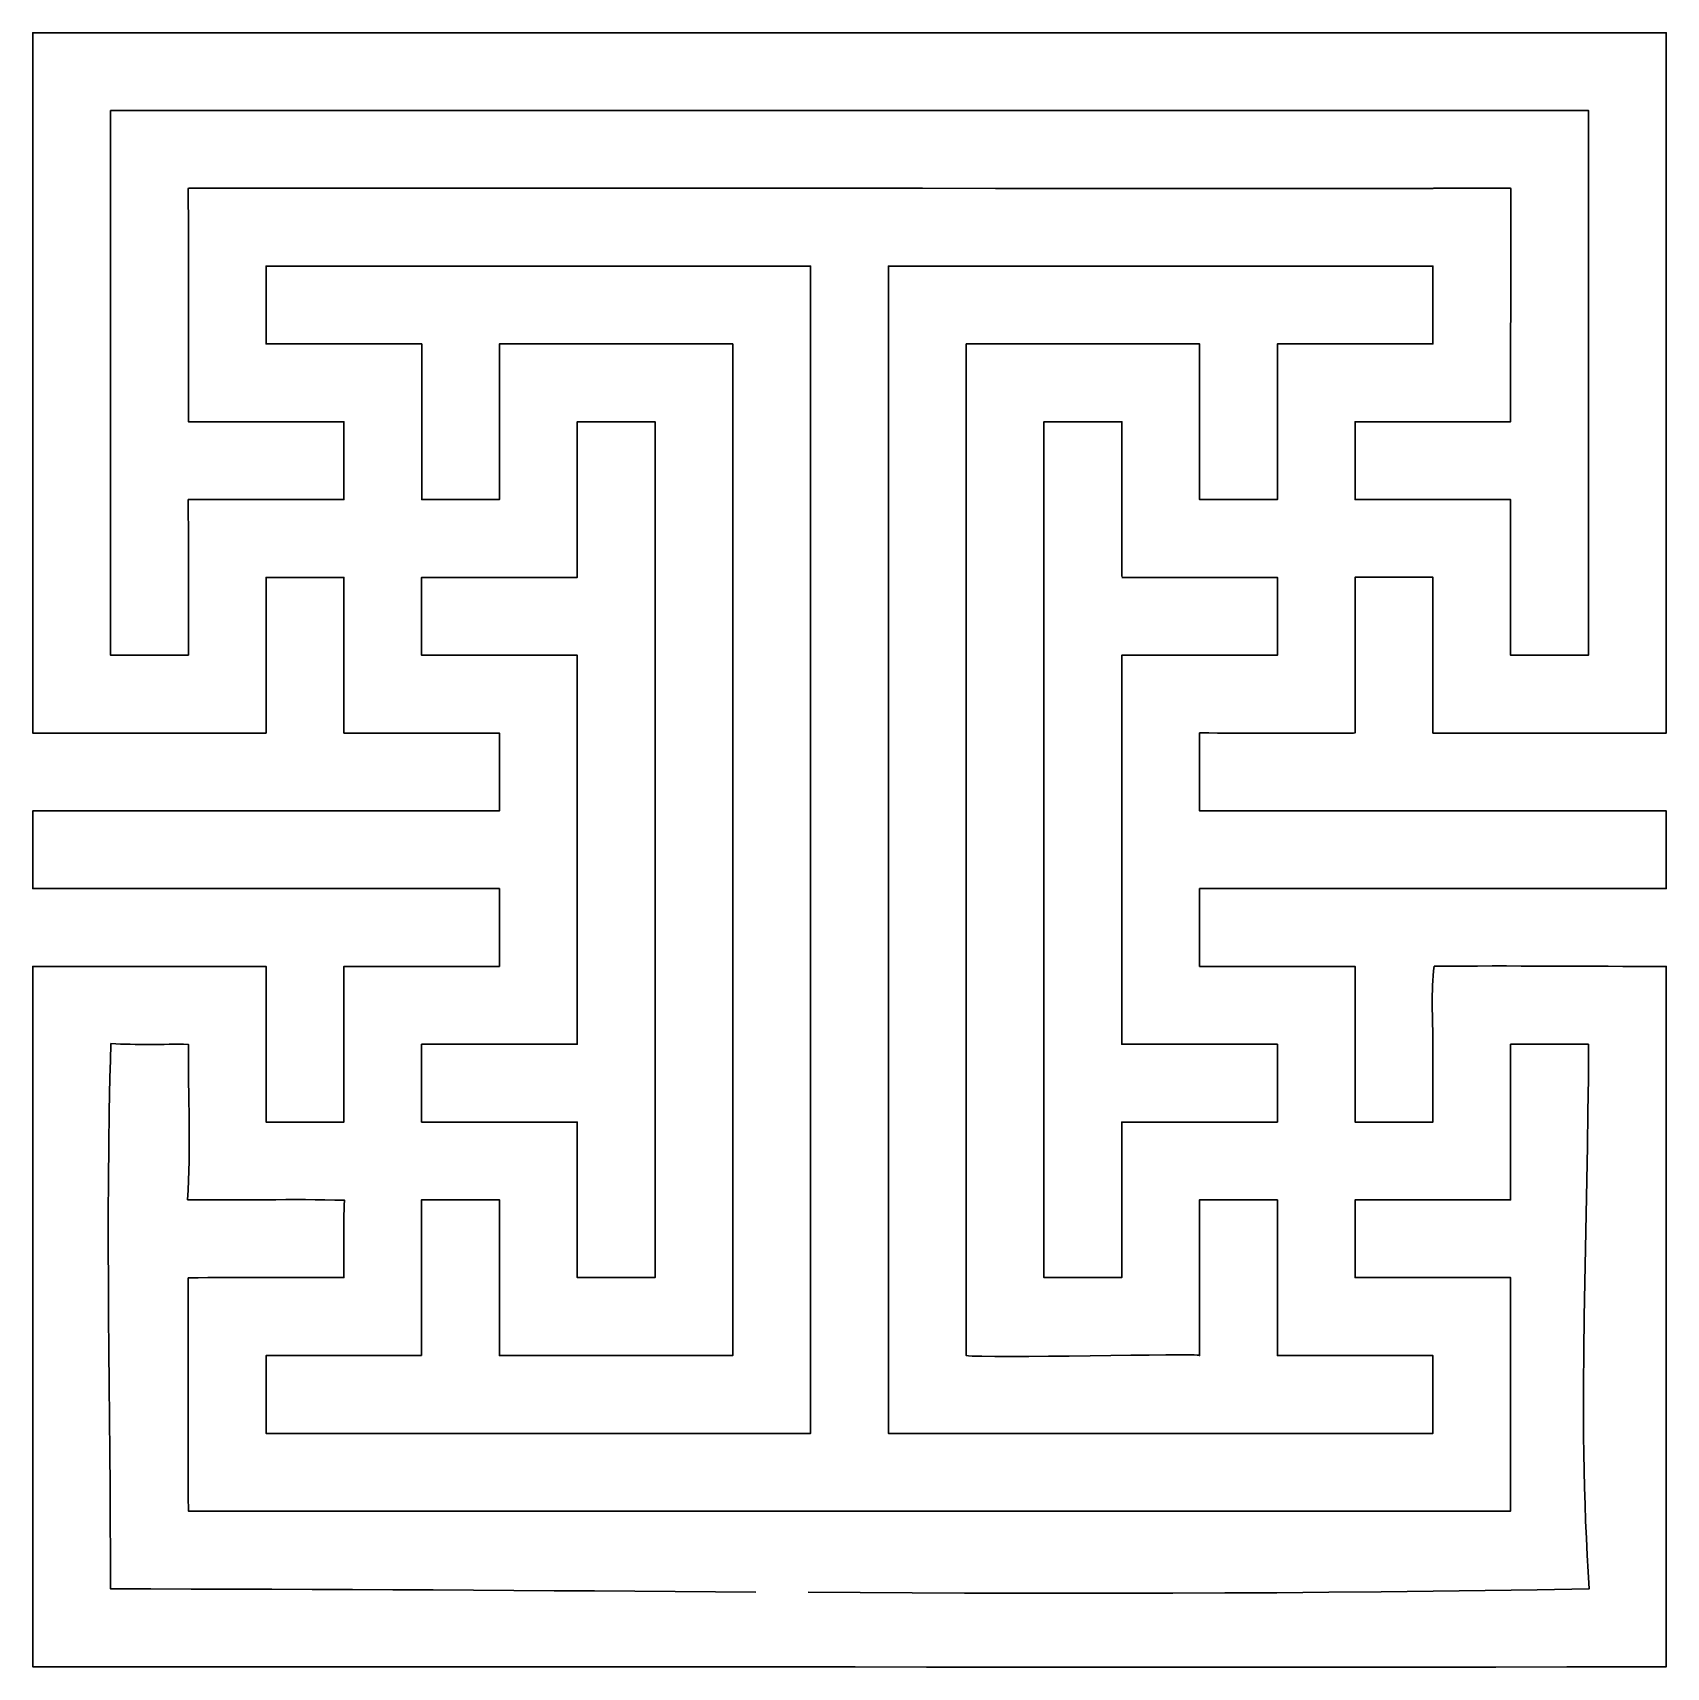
# Model space of a CAD drawing. Header units: centimetres. Extents: x 12.82 to 19.7, y -9 to -2.12.
import ezdxf

# ---------------------------------------------------------------- set-up
doc = ezdxf.new("R2010")
doc.units = ezdxf.units.CM
doc.header["$MEASUREMENT"] = 0
doc.layers.add('layer 1', color=7, linetype='Continuous')

msp = doc.modelspace()

# ---------------------------------------------------------------- linework, layer by layer
at = {"layer": 'layer 1', "color": 250, "lineweight": 30}
for points, knots in [([(19.58452, -8.99761), (19.58452, -8.99761), (19.59913, -8.99761), (19.59913, -8.99761), (19.59913, -8.99761), (19.59913, -8.99761), (19.61419, -8.99761), (19.61419, -8.99761), (19.61419, -8.99761), (19.61419, -8.99761), (19.62881, -8.99761), (19.62881, -8.99761), (19.62881, -8.99761), (19.62881, -8.99761), (19.64385, -8.99761), (19.64385, -8.99761), (19.64385, -8.99761), (19.64385, -8.99761), (19.65848, -8.99761), (19.65848, -8.99761), (19.65848, -8.99761), (19.65848, -8.99761), (19.67352, -8.99761), (19.67352, -8.99761), (19.67352, -8.99761), (19.67352, -8.99761), (19.68814, -8.99761), (19.68814, -8.99761), (19.68814, -8.99761), (19.68814, -8.99761), (19.70319, -8.99761), (19.70319, -8.99761), (19.70319, -8.99761), (19.70319, -8.99761), (19.70276, -8.83377), (19.70276, -8.83377), (19.70276, -8.83377), (19.70276, -8.83377), (19.70276, -8.67036), (19.70276, -8.67036), (19.70276, -8.67036), (19.70276, -8.67036), (19.70276, -8.50652), (19.70276, -8.50652), (19.70276, -8.50652), (19.70276, -8.50652), (19.70276, -8.34268), (19.70276, -8.34268), (19.70276, -8.34268), (19.70276, -8.34268), (19.70234, -8.17885), (19.70234, -8.17885), (19.70234, -8.17885), (19.70234, -8.17885), (19.70234, -8.015), (19.70234, -8.015), (19.70234, -8.015), (19.70234, -8.015), (19.70276, -7.8516), (19.70276, -7.8516), (19.70276, -7.8516), (19.70276, -7.8516), (19.70276, -7.68776), (19.70276, -7.68776), (19.70276, -7.68776), (19.70276, -7.68776), (19.70276, -7.52392), (19.70276, -7.52392), (19.70276, -7.52392), (19.70276, -7.52392), (19.70276, -7.36008), (19.70276, -7.36008), (19.70276, -7.36008), (19.70276, -7.36008), (19.70276, -7.19624), (19.70276, -7.19624), (19.70276, -7.19624), (19.70276, -7.19624), (19.70276, -7.03283), (19.70276, -7.03283), (19.70276, -7.03283), (19.70276, -7.03283), (19.70276, -6.869), (19.70276, -6.869), (19.70276, -6.869), (19.70276, -6.869), (19.70319, -6.70516), (19.70319, -6.70516), (19.70319, -6.70516), (19.70319, -6.70516), (19.70319, -6.54132), (19.70319, -6.54132), (19.70319, -6.54132), (19.70319, -6.54132), (19.70319, -6.37748), (19.70319, -6.37748), (19.70319, -6.37748), (19.70319, -6.37748), (19.70319, -6.37404), (19.70319, -6.37404), (19.70319, -6.37404), (19.70319, -6.37404), (19.70319, -6.36372), (19.70319, -6.36372), (19.70319, -6.36372), (19.70319, -6.36372), (19.70319, -6.34738), (19.70319, -6.34738), (19.70319, -6.34738), (19.70319, -6.34738), (19.70319, -6.32631), (19.70319, -6.32631), (19.70319, -6.32631), (19.70319, -6.32631), (19.70319, -6.3018), (19.70319, -6.3018), (19.70319, -6.3018), (19.70319, -6.3018), (19.70319, -6.27428), (19.70319, -6.27428), (19.70319, -6.27428), (19.70319, -6.27428), (19.70319, -6.24461), (19.70319, -6.24461), (19.70319, -6.24461), (19.70319, -6.24461), (19.70319, -6.21407), (19.70319, -6.21407), (19.70319, -6.21407), (19.70319, -6.21407), (19.70319, -6.18354), (19.70319, -6.18354), (19.70319, -6.18354), (19.70319, -6.18354), (19.70319, -6.15387), (19.70319, -6.15387), (19.70319, -6.15387), (19.70319, -6.15387), (19.70319, -6.12592), (19.70319, -6.12592), (19.70319, -6.12592), (19.70319, -6.12592), (19.70319, -6.10141), (19.70319, -6.10141), (19.70319, -6.10141), (19.70319, -6.10141), (19.70319, -6.08034), (19.70319, -6.08034), (19.70319, -6.08034), (19.70319, -6.08034), (19.70319, -6.064), (19.70319, -6.064), (19.70319, -6.064), (19.70319, -6.064), (19.70319, -6.05368), (19.70319, -6.05368), (19.70319, -6.05368), (19.70319, -6.05368), (19.70319, -6.0498), (19.70319, -6.0498), (19.70319, -6.0498), (19.70319, -6.0498), (19.64214, -6.0498), (19.64214, -6.0498), (19.64214, -6.0498), (19.64214, -6.0498), (19.58108, -6.0498), (19.58108, -6.0498), (19.58108, -6.0498), (19.58108, -6.0498), (19.52002, -6.0498), (19.52002, -6.0498), (19.52002, -6.0498), (19.52002, -6.0498), (19.45853, -6.04938), (19.45853, -6.04938), (19.45853, -6.04938), (19.45853, -6.04938), (19.39746, -6.04938), (19.39746, -6.04938), (19.39746, -6.04938), (19.39746, -6.04938), (19.3364, -6.04894), (19.3364, -6.04894), (19.3364, -6.04894), (19.3364, -6.04894), (19.2749, -6.04894), (19.2749, -6.04894), (19.2749, -6.04894), (19.2749, -6.04894), (19.21384, -6.04852), (19.21384, -6.04852), (19.21384, -6.04852), (19.21384, -6.04852), (19.15278, -6.04852), (19.15278, -6.04852), (19.15278, -6.04852), (19.15278, -6.04852), (19.0917, -6.04852), (19.0917, -6.04852), (19.0917, -6.04852), (19.0917, -6.04852), (19.03064, -6.04808), (19.03064, -6.04808), (19.03064, -6.04808), (19.03064, -6.04808), (18.96957, -6.04808), (18.96957, -6.04808), (18.96957, -6.04808), (18.96957, -6.04808), (18.90851, -6.04852), (18.90851, -6.04852), (18.90851, -6.04852), (18.90851, -6.04852), (18.84746, -6.04852), (18.84746, -6.04852), (18.84746, -6.04852), (18.84746, -6.04852), (18.78683, -6.04894), (18.78683, -6.04894), (18.78683, -6.04894), (18.78683, -6.04894), (18.72618, -6.04938), (18.72618, -6.04938), (18.72618, -6.04938), (18.72618, -6.04938), (18.7236, -6.06916), (18.7236, -6.06916), (18.7236, -6.06916), (18.7236, -6.06916), (18.72147, -6.08937), (18.72147, -6.08937), (18.72147, -6.08937), (18.72147, -6.08937), (18.72017, -6.10958), (18.72017, -6.10958), (18.72017, -6.10958), (18.72017, -6.10958), (18.71889, -6.12979), (18.71889, -6.12979), (18.71889, -6.12979), (18.71889, -6.12979), (18.71844, -6.15043), (18.71844, -6.15043), (18.71844, -6.15043), (18.71844, -6.15043), (18.71803, -6.17107), (18.71803, -6.17107), (18.71803, -6.17107), (18.71803, -6.17107), (18.71758, -6.19171), (18.71758, -6.19171), (18.71758, -6.19171), (18.71758, -6.19171), (18.71758, -6.21235), (18.71758, -6.21235), (18.71758, -6.21235), (18.71758, -6.21235), (18.71803, -6.23343), (18.71803, -6.23343), (18.71803, -6.23343), (18.71803, -6.23343), (18.71844, -6.25407), (18.71844, -6.25407), (18.71844, -6.25407), (18.71844, -6.25407), (18.71889, -6.27471), (18.71889, -6.27471), (18.71889, -6.27471), (18.71889, -6.27471), (18.71931, -6.29578), (18.71931, -6.29578), (18.71931, -6.29578), (18.71931, -6.29578), (18.71973, -6.31642), (18.71973, -6.31642), (18.71973, -6.31642), (18.71973, -6.31642), (18.72017, -6.33663), (18.72017, -6.33663), (18.72017, -6.33663), (18.72017, -6.33663), (18.72061, -6.35727), (18.72061, -6.35727), (18.72061, -6.35727), (18.72061, -6.35727), (18.72061, -6.37748), (18.72061, -6.37748), (18.72061, -6.37748), (18.72061, -6.37748), (18.72061, -6.70559), (18.72061, -6.70559), (18.72061, -6.70559), (18.72061, -6.70559), (18.71673, -6.70559), (18.71673, -6.70559), (18.71673, -6.70559), (18.71673, -6.70559), (18.7064, -6.70559), (18.7064, -6.70559), (18.7064, -6.70559), (18.7064, -6.70559), (18.69049, -6.70559), (18.69049, -6.70559), (18.69049, -6.70559), (18.69049, -6.70559), (18.66942, -6.70559), (18.66942, -6.70559), (18.66942, -6.70559), (18.66942, -6.70559), (18.64449, -6.70559), (18.64449, -6.70559), (18.64449, -6.70559), (18.64449, -6.70559), (18.61696, -6.70559), (18.61696, -6.70559), (18.61696, -6.70559), (18.61696, -6.70559), (18.58728, -6.70559), (18.58728, -6.70559), (18.58728, -6.70559), (18.58728, -6.70559), (18.55675, -6.70559), (18.55675, -6.70559), (18.55675, -6.70559), (18.55675, -6.70559), (18.52622, -6.70516), (18.52622, -6.70516), (18.52622, -6.70516), (18.52622, -6.70516), (18.49656, -6.70516), (18.49656, -6.70516), (18.49656, -6.70516), (18.49656, -6.70516), (18.46903, -6.70516), (18.46903, -6.70516), (18.46903, -6.70516), (18.46903, -6.70516), (18.44409, -6.70516), (18.44409, -6.70516), (18.44409, -6.70516), (18.44409, -6.70516), (18.42303, -6.70516), (18.42303, -6.70516), (18.42303, -6.70516), (18.42303, -6.70516), (18.40712, -6.70516), (18.40712, -6.70516), (18.40712, -6.70516), (18.40712, -6.70516), (18.39678, -6.70516), (18.39678, -6.70516), (18.39678, -6.70516), (18.39678, -6.70516), (18.39291, -6.70516), (18.39291, -6.70516), (18.39291, -6.70516), (18.39291, -6.70516), (18.39291, -6.70129), (18.39291, -6.70129), (18.39291, -6.70129), (18.39291, -6.70129), (18.39291, -6.69097), (18.39291, -6.69097), (18.39291, -6.69097), (18.39291, -6.69097), (18.39291, -6.67506), (18.39291, -6.67506), (18.39291, -6.67506), (18.39291, -6.67506), (18.39291, -6.65399), (18.39291, -6.65399), (18.39291, -6.65399), (18.39291, -6.65399), (18.39291, -6.62905), (18.39291, -6.62905), (18.39291, -6.62905), (18.39291, -6.62905), (18.39291, -6.60153), (18.39291, -6.60153), (18.39291, -6.60153), (18.39291, -6.60153), (18.39291, -6.57185), (18.39291, -6.57185), (18.39291, -6.57185), (18.39291, -6.57185), (18.39291, -6.54132), (18.39291, -6.54132), (18.39291, -6.54132), (18.39291, -6.54132), (18.39291, -6.51079), (18.39291, -6.51079), (18.39291, -6.51079), (18.39291, -6.51079), (18.39291, -6.48112), (18.39291, -6.48112), (18.39291, -6.48112), (18.39291, -6.48112), (18.39291, -6.4536), (18.39291, -6.4536), (18.39291, -6.4536), (18.39291, -6.4536), (18.39291, -6.42866), (18.39291, -6.42866), (18.39291, -6.42866), (18.39291, -6.42866), (18.39291, -6.40802), (18.39291, -6.40802), (18.39291, -6.40802), (18.39291, -6.40802), (18.39291, -6.39167), (18.39291, -6.39167), (18.39291, -6.39167), (18.39291, -6.39167), (18.39291, -6.38135), (18.39291, -6.38135), (18.39291, -6.38135), (18.39291, -6.38135), (18.39291, -6.37748), (18.39291, -6.37748), (18.39291, -6.37748), (18.39291, -6.37748), (18.39291, -6.37404), (18.39291, -6.37404), (18.39291, -6.37404), (18.39291, -6.37404), (18.39291, -6.36372), (18.39291, -6.36372), (18.39291, -6.36372), (18.39291, -6.36372), (18.39291, -6.34738), (18.39291, -6.34738), (18.39291, -6.34738), (18.39291, -6.34738), (18.39291, -6.32631), (18.39291, -6.32631), (18.39291, -6.32631), (18.39291, -6.32631), (18.39291, -6.3018), (18.39291, -6.3018), (18.39291, -6.3018), (18.39291, -6.3018), (18.39291, -6.27428), (18.39291, -6.27428), (18.39291, -6.27428), (18.39291, -6.27428), (18.39291, -6.24461), (18.39291, -6.24461), (18.39291, -6.24461), (18.39291, -6.24461), (18.39291, -6.21407), (18.39291, -6.21407), (18.39291, -6.21407), (18.39291, -6.21407), (18.39291, -6.18354), (18.39291, -6.18354), (18.39291, -6.18354), (18.39291, -6.18354), (18.39291, -6.15387), (18.39291, -6.15387), (18.39291, -6.15387), (18.39291, -6.15387), (18.39291, -6.12635), (18.39291, -6.12635), (18.39291, -6.12635), (18.39291, -6.12635), (18.39291, -6.10141), (18.39291, -6.10141), (18.39291, -6.10141), (18.39291, -6.10141), (18.39291, -6.08034), (18.39291, -6.08034), (18.39291, -6.08034), (18.39291, -6.08034), (18.39291, -6.06442), (18.39291, -6.06442), (18.39291, -6.06442), (18.39291, -6.06442), (18.39291, -6.05368), (18.39291, -6.05368), (18.39291, -6.05368), (18.39291, -6.05368), (18.39291, -6.05024), (18.39291, -6.05024), (18.39291, -6.05024), (18.39291, -6.05024), (18.35208, -6.05024), (18.35208, -6.05024), (18.35208, -6.05024), (18.35208, -6.05024), (18.31123, -6.05024), (18.31123, -6.05024), (18.31123, -6.05024), (18.31123, -6.05024), (18.26995, -6.05024), (18.26995, -6.05024), (18.26995, -6.05024), (18.26995, -6.05024), (18.22908, -6.05024), (18.22908, -6.05024), (18.22908, -6.05024), (18.22908, -6.05024), (18.18822, -6.05024), (18.18822, -6.05024), (18.18822, -6.05024), (18.18822, -6.05024), (18.14739, -6.05024), (18.14739, -6.05024), (18.14739, -6.05024), (18.14739, -6.05024), (18.10652, -6.05024), (18.10652, -6.05024), (18.10652, -6.05024), (18.10652, -6.05024), (18.06525, -6.05024), (18.06525, -6.05024), (18.06525, -6.05024), (18.06525, -6.05024), (18.02439, -6.05024), (18.02439, -6.05024), (18.02439, -6.05024), (18.02439, -6.05024), (17.98355, -6.05024), (17.98355, -6.05024), (17.98355, -6.05024), (17.98355, -6.05024), (17.94269, -6.05024), (17.94269, -6.05024), (17.94269, -6.05024), (17.94269, -6.05024), (17.90183, -6.05024), (17.90183, -6.05024), (17.90183, -6.05024), (17.90183, -6.05024), (17.86054, -6.05024), (17.86054, -6.05024), (17.86054, -6.05024), (17.86054, -6.05024), (17.81969, -6.05024), (17.81969, -6.05024), (17.81969, -6.05024), (17.81969, -6.05024), (17.77886, -6.05024), (17.77886, -6.05024), (17.77886, -6.05024), (17.77886, -6.05024), (17.73799, -6.05024), (17.73799, -6.05024), (17.73799, -6.05024), (17.73799, -6.05024), (17.73799, -5.72256), (17.73799, -5.72256), (17.73799, -5.72256), (17.73799, -5.72256), (17.75648, -5.72256), (17.75648, -5.72256), (17.75648, -5.72256), (17.75648, -5.72256), (17.8081, -5.72256), (17.8081, -5.72256), (17.8081, -5.72256), (17.8081, -5.72256), (17.88895, -5.72256), (17.88895, -5.72256), (17.88895, -5.72256), (17.88895, -5.72256), (17.99385, -5.72256), (17.99385, -5.72256), (17.99385, -5.72256), (17.99385, -5.72256), (18.1177, -5.72256), (18.1177, -5.72256), (18.1177, -5.72256), (18.1177, -5.72256), (18.25618, -5.72256), (18.25618, -5.72256), (18.25618, -5.72256), (18.25618, -5.72256), (18.40409, -5.72256), (18.40409, -5.72256), (18.40409, -5.72256), (18.40409, -5.72256), (18.55675, -5.72256), (18.55675, -5.72256), (18.55675, -5.72256), (18.55675, -5.72256), (18.70943, -5.72256), (18.70943, -5.72256), (18.70943, -5.72256), (18.70943, -5.72256), (18.85736, -5.72256), (18.85736, -5.72256), (18.85736, -5.72256), (18.85736, -5.72256), (18.99582, -5.72256), (18.99582, -5.72256), (18.99582, -5.72256), (18.99582, -5.72256), (19.11967, -5.72256), (19.11967, -5.72256), (19.11967, -5.72256), (19.11967, -5.72256), (19.22459, -5.72256), (19.22459, -5.72256), (19.22459, -5.72256), (19.22459, -5.72256), (19.30544, -5.72256), (19.30544, -5.72256), (19.30544, -5.72256), (19.30544, -5.72256), (19.35704, -5.72256), (19.35704, -5.72256), (19.35704, -5.72256), (19.35704, -5.72256), (19.37553, -5.72256), (19.37553, -5.72256), (19.37553, -5.72256), (19.37553, -5.72256), (19.70319, -5.72256), (19.70319, -5.72256), (19.70319, -5.72256), (19.70319, -5.72256), (19.70319, -5.39531), (19.70319, -5.39531), (19.70319, -5.39531), (19.70319, -5.39531), (19.37553, -5.39531), (19.37553, -5.39531), (19.37553, -5.39531), (19.37553, -5.39531), (17.73799, -5.39531), (17.73799, -5.39531), (17.73799, -5.39531), (17.73799, -5.39531), (17.73799, -5.06721), (17.73799, -5.06721), (17.73799, -5.06721), (17.73799, -5.06721), (17.75177, -5.06721), (17.75177, -5.06721), (17.75177, -5.06721), (17.75177, -5.06721), (17.77757, -5.06721), (17.77757, -5.06721), (17.77757, -5.06721), (17.77757, -5.06721), (17.81326, -5.06763), (17.81326, -5.06763), (17.81326, -5.06763), (17.81326, -5.06763), (17.85712, -5.06763), (17.85712, -5.06763), (17.85712, -5.06763), (17.85712, -5.06763), (17.90743, -5.06763), (17.90743, -5.06763), (17.90743, -5.06763), (17.90743, -5.06763), (17.96248, -5.06763), (17.96248, -5.06763), (17.96248, -5.06763), (17.96248, -5.06763), (18.02095, -5.06763), (18.02095, -5.06763), (18.02095, -5.06763), (18.02095, -5.06763), (18.0803, -5.06763), (18.0803, -5.06763), (18.0803, -5.06763), (18.0803, -5.06763), (18.1392, -5.06763), (18.1392, -5.06763), (18.1392, -5.06763), (18.1392, -5.06763), (18.19641, -5.06763), (18.19641, -5.06763), (18.19641, -5.06763), (18.19641, -5.06763), (18.2493, -5.06763), (18.2493, -5.06763), (18.2493, -5.06763), (18.2493, -5.06763), (18.29616, -5.06763), (18.29616, -5.06763), (18.29616, -5.06763), (18.29616, -5.06763), (18.33617, -5.06763), (18.33617, -5.06763), (18.33617, -5.06763), (18.33617, -5.06763), (18.3667, -5.06763), (18.3667, -5.06763), (18.3667, -5.06763), (18.3667, -5.06763), (18.38605, -5.06763), (18.38605, -5.06763), (18.38605, -5.06763), (18.38605, -5.06763), (18.39291, -5.06721), (18.39291, -5.06721), (18.39291, -5.06721), (18.39291, -5.06721), (18.39291, -5.02635), (18.39291, -5.02635), (18.39291, -5.02635), (18.39291, -5.02635), (18.39291, -4.9855), (18.39291, -4.9855), (18.39291, -4.9855), (18.39291, -4.9855), (18.39291, -4.94465), (18.39291, -4.94465), (18.39291, -4.94465), (18.39291, -4.94465), (18.39291, -4.9038), (18.39291, -4.9038), (18.39291, -4.9038), (18.39291, -4.9038), (18.39291, -4.86252), (18.39291, -4.86252), (18.39291, -4.86252), (18.39291, -4.86252), (18.39291, -4.82166), (18.39291, -4.82166), (18.39291, -4.82166), (18.39291, -4.82166), (18.39291, -4.78081), (18.39291, -4.78081), (18.39291, -4.78081), (18.39291, -4.78081), (18.39291, -4.73996), (18.39291, -4.73996), (18.39291, -4.73996), (18.39291, -4.73996), (18.39291, -4.69911), (18.39291, -4.69911), (18.39291, -4.69911), (18.39291, -4.69911), (18.39291, -4.65783), (18.39291, -4.65783), (18.39291, -4.65783), (18.39291, -4.65783), (18.39291, -4.61697), (18.39291, -4.61697), (18.39291, -4.61697), (18.39291, -4.61697), (18.39291, -4.57612), (18.39291, -4.57612), (18.39291, -4.57612), (18.39291, -4.57612), (18.39291, -4.53527), (18.39291, -4.53527), (18.39291, -4.53527), (18.39291, -4.53527), (18.39291, -4.49442), (18.39291, -4.49442), (18.39291, -4.49442), (18.39291, -4.49442), (18.39291, -4.45314), (18.39291, -4.45314), (18.39291, -4.45314), (18.39291, -4.45314), (18.39291, -4.41228), (18.39291, -4.41228), (18.39291, -4.41228), (18.39291, -4.41228), (18.72061, -4.41228), (18.72061, -4.41228), (18.72061, -4.41228), (18.72061, -4.41228), (18.72061, -4.41615), (18.72061, -4.41615), (18.72061, -4.41615), (18.72061, -4.41615), (18.72061, -4.42647), (18.72061, -4.42647), (18.72061, -4.42647), (18.72061, -4.42647), (18.72061, -4.44281), (18.72061, -4.44281), (18.72061, -4.44281), (18.72061, -4.44281), (18.72061, -4.46346), (18.72061, -4.46346), (18.72061, -4.46346), (18.72061, -4.46346), (18.72061, -4.4884), (18.72061, -4.4884), (18.72061, -4.4884), (18.72061, -4.4884), (18.72061, -4.51592), (18.72061, -4.51592), (18.72061, -4.51592), (18.72061, -4.51592), (18.72061, -4.54559), (18.72061, -4.54559), (18.72061, -4.54559), (18.72061, -4.54559), (18.72061, -4.57612), (18.72061, -4.57612), (18.72061, -4.57612), (18.72061, -4.57612), (18.72061, -4.60665), (18.72061, -4.60665), (18.72061, -4.60665), (18.72061, -4.60665), (18.72061, -4.63632), (18.72061, -4.63632), (18.72061, -4.63632), (18.72061, -4.63632), (18.72061, -4.66427), (18.72061, -4.66427), (18.72061, -4.66427), (18.72061, -4.66427), (18.72061, -4.68879), (18.72061, -4.68879), (18.72061, -4.68879), (18.72061, -4.68879), (18.72061, -4.70986), (18.72061, -4.70986), (18.72061, -4.70986), (18.72061, -4.70986), (18.72061, -4.7262), (18.72061, -4.7262), (18.72061, -4.7262), (18.72061, -4.7262), (18.72061, -4.73652), (18.72061, -4.73652), (18.72061, -4.73652), (18.72061, -4.73652), (18.72061, -4.73996), (18.72061, -4.73996), (18.72061, -4.73996), (18.72061, -4.73996), (18.72061, -4.74383), (18.72061, -4.74383), (18.72061, -4.74383), (18.72061, -4.74383), (18.72061, -4.75415), (18.72061, -4.75415), (18.72061, -4.75415), (18.72061, -4.75415), (18.72061, -4.77049), (18.72061, -4.77049), (18.72061, -4.77049), (18.72061, -4.77049), (18.72061, -4.79113), (18.72061, -4.79113), (18.72061, -4.79113), (18.72061, -4.79113), (18.72061, -4.81607), (18.72061, -4.81607), (18.72061, -4.81607), (18.72061, -4.81607), (18.72061, -4.8436), (18.72061, -4.8436), (18.72061, -4.8436), (18.72061, -4.8436), (18.72061, -4.87326), (18.72061, -4.87326), (18.72061, -4.87326), (18.72061, -4.87326), (18.72061, -4.9038), (18.72061, -4.9038), (18.72061, -4.9038), (18.72061, -4.9038), (18.72061, -4.93433), (18.72061, -4.93433), (18.72061, -4.93433), (18.72061, -4.93433), (18.72061, -4.964), (18.72061, -4.964), (18.72061, -4.964), (18.72061, -4.964), (18.72061, -4.99152), (18.72061, -4.99152), (18.72061, -4.99152), (18.72061, -4.99152), (18.72061, -5.01646), (18.72061, -5.01646), (18.72061, -5.01646), (18.72061, -5.01646), (18.72061, -5.03753), (18.72061, -5.03753), (18.72061, -5.03753), (18.72061, -5.03753), (18.72061, -5.05345), (18.72061, -5.05345), (18.72061, -5.05345), (18.72061, -5.05345), (18.72061, -5.06419), (18.72061, -5.06419), (18.72061, -5.06419), (18.72061, -5.06419), (18.72061, -5.06763), (18.72061, -5.06763), (18.72061, -5.06763), (18.72061, -5.06763), (18.78208, -5.06763), (18.78208, -5.06763), (18.78208, -5.06763), (18.78208, -5.06763), (18.84357, -5.06763), (18.84357, -5.06763), (18.84357, -5.06763), (18.84357, -5.06763), (18.90464, -5.06763), (18.90464, -5.06763), (18.90464, -5.06763), (18.90464, -5.06763), (18.96613, -5.06763), (18.96613, -5.06763), (18.96613, -5.06763), (18.96613, -5.06763), (19.02764, -5.06763), (19.02764, -5.06763), (19.02764, -5.06763), (19.02764, -5.06763), (19.08913, -5.06763), (19.08913, -5.06763), (19.08913, -5.06763), (19.08913, -5.06763), (19.15061, -5.06763), (19.15061, -5.06763), (19.15061, -5.06763), (19.15061, -5.06763), (19.21167, -5.06763), (19.21167, -5.06763), (19.21167, -5.06763), (19.21167, -5.06763), (19.27317, -5.06763), (19.27317, -5.06763), (19.27317, -5.06763), (19.27317, -5.06763), (19.33466, -5.06763), (19.33466, -5.06763), (19.33466, -5.06763), (19.33466, -5.06763), (19.39617, -5.06763), (19.39617, -5.06763), (19.39617, -5.06763), (19.39617, -5.06763), (19.45767, -5.06763), (19.45767, -5.06763), (19.45767, -5.06763), (19.45767, -5.06763), (19.51873, -5.06763), (19.51873, -5.06763), (19.51873, -5.06763), (19.51873, -5.06763), (19.5802, -5.06763), (19.5802, -5.06763), (19.5802, -5.06763), (19.5802, -5.06763), (19.64169, -5.06763), (19.64169, -5.06763), (19.64169, -5.06763), (19.64169, -5.06763), (19.70319, -5.06763), (19.70319, -5.06763), (19.70319, -5.06763), (19.70319, -5.06763), (19.70319, -4.9038), (19.70319, -4.9038), (19.70319, -4.9038), (19.70319, -4.9038), (19.70319, -4.73996), (19.70319, -4.73996), (19.70319, -4.73996), (19.70319, -4.73996), (19.70319, -4.57612), (19.70319, -4.57612), (19.70319, -4.57612), (19.70319, -4.57612), (19.70319, -4.41271), (19.70319, -4.41271), (19.70319, -4.41271), (19.70319, -4.41271), (19.70319, -4.24887), (19.70319, -4.24887), (19.70319, -4.24887), (19.70319, -4.24887), (19.70319, -4.08504), (19.70319, -4.08504), (19.70319, -4.08504), (19.70319, -4.08504), (19.70319, -3.92119), (19.70319, -3.92119), (19.70319, -3.92119), (19.70319, -3.92119), (19.70319, -3.75736), (19.70319, -3.75736), (19.70319, -3.75736), (19.70319, -3.75736), (19.70319, -3.59352), (19.70319, -3.59352), (19.70319, -3.59352), (19.70319, -3.59352), (19.70319, -3.42968), (19.70319, -3.42968), (19.70319, -3.42968), (19.70319, -3.42968), (19.70319, -3.26627), (19.70319, -3.26627), (19.70319, -3.26627), (19.70319, -3.26627), (19.70319, -3.10243), (19.70319, -3.10243), (19.70319, -3.10243), (19.70319, -3.10243), (19.70319, -2.9386), (19.70319, -2.9386), (19.70319, -2.9386), (19.70319, -2.9386), (19.70319, -2.77476), (19.70319, -2.77476), (19.70319, -2.77476), (19.70319, -2.77476), (19.70319, -2.61092), (19.70319, -2.61092), (19.70319, -2.61092), (19.70319, -2.61092), (19.70319, -2.44708), (19.70319, -2.44708), (19.70319, -2.44708), (19.70319, -2.44708), (19.70319, -2.11984), (19.70319, -2.11984), (19.70319, -2.11984), (19.70319, -2.11984), (19.6572, -2.11984), (19.6572, -2.11984), (19.6572, -2.11984), (19.6572, -2.11984), (19.52774, -2.11984), (19.52774, -2.11984), (19.52774, -2.11984), (19.52774, -2.11984), (19.32522, -2.11984), (19.32522, -2.11984), (19.32522, -2.11984), (19.32522, -2.11984), (19.06205, -2.11984), (19.06205, -2.11984), (19.06205, -2.11984), (19.06205, -2.11984), (18.74856, -2.11984), (18.74856, -2.11984), (18.74856, -2.11984), (18.74856, -2.11984), (18.39723, -2.11984), (18.39723, -2.11984), (18.39723, -2.11984), (18.39723, -2.11984), (18.01881, -2.11984), (18.01881, -2.11984), (18.01881, -2.11984), (18.01881, -2.11984), (17.62491, -2.11984), (17.62491, -2.11984), (17.62491, -2.11984), (17.62491, -2.11984), (17.22712, -2.11984), (17.22712, -2.11984), (17.22712, -2.11984), (17.22712, -2.11984), (16.83625, -2.11984), (16.83625, -2.11984), (16.83625, -2.11984), (16.83625, -2.11984), (16.46428, -2.11984), (16.46428, -2.11984), (16.46428, -2.11984), (16.46428, -2.11984), (16.12242, -2.11984), (16.12242, -2.11984), (16.12242, -2.11984), (16.12242, -2.11984), (15.82227, -2.11984), (15.82227, -2.11984), (15.82227, -2.11984), (15.82227, -2.11984), (15.57455, -2.11984), (15.57455, -2.11984), (15.57455, -2.11984), (15.57455, -2.11984), (15.39181, -2.11984), (15.39181, -2.11984), (15.39181, -2.11984), (15.39181, -2.11984), (15.28429, -2.11984), (15.28429, -2.11984), (15.28429, -2.11984), (15.28429, -2.11984), (15.15099, -2.11984), (15.15099, -2.11984), (15.15099, -2.11984), (15.15099, -2.11984), (15.01813, -2.11984), (15.01813, -2.11984), (15.01813, -2.11984), (15.01813, -2.11984), (14.88482, -2.11984), (14.88482, -2.11984), (14.88482, -2.11984), (14.88482, -2.11984), (14.75151, -2.11984), (14.75151, -2.11984), (14.75151, -2.11984), (14.75151, -2.11984), (14.61821, -2.11984), (14.61821, -2.11984), (14.61821, -2.11984), (14.61821, -2.11984), (14.48488, -2.11984), (14.48488, -2.11984), (14.48488, -2.11984), (14.48488, -2.11984), (14.35157, -2.11984), (14.35157, -2.11984), (14.35157, -2.11984), (14.35157, -2.11984), (14.21871, -2.11984), (14.21871, -2.11984), (14.21871, -2.11984), (14.21871, -2.11984), (14.0854, -2.11984), (14.0854, -2.11984), (14.0854, -2.11984), (14.0854, -2.11984), (13.9521, -2.11984), (13.9521, -2.11984), (13.9521, -2.11984), (13.9521, -2.11984), (13.81879, -2.11984), (13.81879, -2.11984), (13.81879, -2.11984), (13.81879, -2.11984), (13.68547, -2.11984), (13.68547, -2.11984), (13.68547, -2.11984), (13.68547, -2.11984), (13.55216, -2.11984), (13.55216, -2.11984), (13.55216, -2.11984), (13.55216, -2.11984), (13.4193, -2.11984), (13.4193, -2.11984), (13.4193, -2.11984), (13.4193, -2.11984), (13.286, -2.11984), (13.286, -2.11984), (13.286, -2.11984), (13.286, -2.11984), (13.15269, -2.11984), (13.15269, -2.11984), (13.15269, -2.11984), (13.15269, -2.11984), (13.14923, -2.11984), (13.14923, -2.11984), (13.14923, -2.11984), (13.14923, -2.11984), (13.1385, -2.11984), (13.1385, -2.11984), (13.1385, -2.11984), (13.1385, -2.11984), (13.12259, -2.11984), (13.12259, -2.11984), (13.12259, -2.11984), (13.12259, -2.11984), (13.1015, -2.11984), (13.1015, -2.11984), (13.1015, -2.11984), (13.1015, -2.11984), (13.07657, -2.11984), (13.07657, -2.11984), (13.07657, -2.11984), (13.07657, -2.11984), (13.04904, -2.11984), (13.04904, -2.11984), (13.04904, -2.11984), (13.04904, -2.11984), (13.01936, -2.11984), (13.01936, -2.11984), (13.01936, -2.11984), (13.01936, -2.11984), (12.98883, -2.11984), (12.98883, -2.11984), (12.98883, -2.11984), (12.98883, -2.11984), (12.9583, -2.11984), (12.9583, -2.11984), (12.9583, -2.11984), (12.9583, -2.11984), (12.92865, -2.11984), (12.92865, -2.11984), (12.92865, -2.11984), (12.92865, -2.11984), (12.90112, -2.11984), (12.90112, -2.11984), (12.90112, -2.11984), (12.90112, -2.11984), (12.87617, -2.11984), (12.87617, -2.11984), (12.87617, -2.11984), (12.87617, -2.11984), (12.85553, -2.11984), (12.85553, -2.11984), (12.85553, -2.11984), (12.85553, -2.11984), (12.8392, -2.11984), (12.8392, -2.11984), (12.8392, -2.11984), (12.8392, -2.11984), (12.82888, -2.11984), (12.82888, -2.11984), (12.82888, -2.11984), (12.82888, -2.11984), (12.82499, -2.11984), (12.82499, -2.11984), (12.82499, -2.11984), (12.82499, -2.11984), (12.82499, -2.1237), (12.82499, -2.1237), (12.82499, -2.1237), (12.82499, -2.1237), (12.82499, -2.13402), (12.82499, -2.13402), (12.82499, -2.13402), (12.82499, -2.13402), (12.82499, -2.15036), (12.82499, -2.15036), (12.82499, -2.15036), (12.82499, -2.15036), (12.82499, -2.17101), (12.82499, -2.17101), (12.82499, -2.17101), (12.82499, -2.17101), (12.82499, -2.19595), (12.82499, -2.19595), (12.82499, -2.19595), (12.82499, -2.19595), (12.82499, -2.22347), (12.82499, -2.22347), (12.82499, -2.22347), (12.82499, -2.22347), (12.82499, -2.25314), (12.82499, -2.25314), (12.82499, -2.25314), (12.82499, -2.25314), (12.82499, -2.28367), (12.82499, -2.28367), (12.82499, -2.28367), (12.82499, -2.28367), (12.82499, -2.31421), (12.82499, -2.31421), (12.82499, -2.31421), (12.82499, -2.31421), (12.82499, -2.34387), (12.82499, -2.34387), (12.82499, -2.34387), (12.82499, -2.34387), (12.82499, -2.3714), (12.82499, -2.3714), (12.82499, -2.3714), (12.82499, -2.3714), (12.82499, -2.39634), (12.82499, -2.39634), (12.82499, -2.39634), (12.82499, -2.39634), (12.82499, -2.41698), (12.82499, -2.41698), (12.82499, -2.41698), (12.82499, -2.41698), (12.82499, -2.43332), (12.82499, -2.43332), (12.82499, -2.43332), (12.82499, -2.43332), (12.82499, -2.44364), (12.82499, -2.44364), (12.82499, -2.44364), (12.82499, -2.44364), (12.82544, -2.44751), (12.82544, -2.44751), (12.82544, -2.44751), (12.82544, -2.44751), (12.82544, -2.45482), (12.82544, -2.45482), (12.82544, -2.45482), (12.82544, -2.45482), (12.82544, -2.47546), (12.82544, -2.47546), (12.82544, -2.47546), (12.82544, -2.47546), (12.82544, -2.50772), (12.82544, -2.50772), (12.82544, -2.50772), (12.82544, -2.50772), (12.82544, -2.54986), (12.82544, -2.54986), (12.82544, -2.54986), (12.82544, -2.54986), (12.82544, -2.59931), (12.82544, -2.59931), (12.82544, -2.59931), (12.82544, -2.59931), (12.82544, -2.65478), (12.82544, -2.65478), (12.82544, -2.65478), (12.82544, -2.65478), (12.82544, -2.71369), (12.82544, -2.71369), (12.82544, -2.71369), (12.82544, -2.71369), (12.82544, -2.77476), (12.82544, -2.77476), (12.82544, -2.77476), (12.82544, -2.77476), (12.82544, -2.83582), (12.82544, -2.83582), (12.82544, -2.83582), (12.82544, -2.83582), (12.82544, -2.89516), (12.82544, -2.89516), (12.82544, -2.89516), (12.82544, -2.89516), (12.82499, -2.95064), (12.82499, -2.95064), (12.82499, -2.95064), (12.82499, -2.95064), (12.82499, -3.00009), (12.82499, -3.00009), (12.82499, -3.00009), (12.82499, -3.00009), (12.82499, -3.0418), (12.82499, -3.0418), (12.82499, -3.0418), (12.82499, -3.0418), (12.82499, -3.07405), (12.82499, -3.07405), (12.82499, -3.07405), (12.82499, -3.07405), (12.82499, -3.09513), (12.82499, -3.09513), (12.82499, -3.09513), (12.82499, -3.09513), (12.82499, -3.10243), (12.82499, -3.10243), (12.82499, -3.10243), (12.82499, -3.10243), (12.82499, -3.22542), (12.82499, -3.22542), (12.82499, -3.22542), (12.82499, -3.22542), (12.82499, -3.34798), (12.82499, -3.34798), (12.82499, -3.34798), (12.82499, -3.34798), (12.82499, -3.47097), (12.82499, -3.47097), (12.82499, -3.47097), (12.82499, -3.47097), (12.82499, -3.59352), (12.82499, -3.59352), (12.82499, -3.59352), (12.82499, -3.59352), (12.82499, -3.7165), (12.82499, -3.7165), (12.82499, -3.7165), (12.82499, -3.7165), (12.82499, -3.83949), (12.82499, -3.83949), (12.82499, -3.83949), (12.82499, -3.83949), (12.82499, -3.96205), (12.82499, -3.96205), (12.82499, -3.96205), (12.82499, -3.96205), (12.82499, -4.08504), (12.82499, -4.08504), (12.82499, -4.08504), (12.82499, -4.08504), (12.82499, -4.20759), (12.82499, -4.20759), (12.82499, -4.20759), (12.82499, -4.20759), (12.82499, -4.33058), (12.82499, -4.33058), (12.82499, -4.33058), (12.82499, -4.33058), (12.82499, -4.45356), (12.82499, -4.45356), (12.82499, -4.45356), (12.82499, -4.45356), (12.82499, -4.57612), (12.82499, -4.57612), (12.82499, -4.57612), (12.82499, -4.57612), (12.82499, -4.69911), (12.82499, -4.69911), (12.82499, -4.69911), (12.82499, -4.69911), (12.82499, -4.82209), (12.82499, -4.82209), (12.82499, -4.82209), (12.82499, -4.82209), (12.82499, -4.94465), (12.82499, -4.94465), (12.82499, -4.94465), (12.82499, -4.94465), (12.82499, -5.06763), (12.82499, -5.06763), (12.82499, -5.06763), (12.82499, -5.06763), (12.84563, -5.06763), (12.84563, -5.06763), (12.84563, -5.06763), (12.84563, -5.06763), (12.88436, -5.06763), (12.88436, -5.06763), (12.88436, -5.06763), (12.88436, -5.06763), (12.93766, -5.06763), (12.93766, -5.06763), (12.93766, -5.06763), (12.93766, -5.06763), (13.00346, -5.06763), (13.00346, -5.06763), (13.00346, -5.06763), (13.00346, -5.06763), (13.07915, -5.06763), (13.07915, -5.06763), (13.07915, -5.06763), (13.07915, -5.06763), (13.1617, -5.06763), (13.1617, -5.06763), (13.1617, -5.06763), (13.1617, -5.06763), (13.24902, -5.06763), (13.24902, -5.06763), (13.24902, -5.06763), (13.24902, -5.06763), (13.33846, -5.06763), (13.33846, -5.06763), (13.33846, -5.06763), (13.33846, -5.06763), (13.42702, -5.06763), (13.42702, -5.06763), (13.42702, -5.06763), (13.42702, -5.06763), (13.51219, -5.06763), (13.51219, -5.06763), (13.51219, -5.06763), (13.51219, -5.06763), (13.59174, -5.06763), (13.59174, -5.06763), (13.59174, -5.06763), (13.59174, -5.06763), (13.66225, -5.06763), (13.66225, -5.06763), (13.66225, -5.06763), (13.66225, -5.06763), (13.72204, -5.06763), (13.72204, -5.06763), (13.72204, -5.06763), (13.72204, -5.06763), (13.76805, -5.06763), (13.76805, -5.06763), (13.76805, -5.06763), (13.76805, -5.06763), (13.79729, -5.06763), (13.79729, -5.06763), (13.79729, -5.06763), (13.79729, -5.06763), (13.80761, -5.06763), (13.80761, -5.06763), (13.80761, -5.06763), (13.80761, -5.06763), (13.80761, -4.73996), (13.80761, -4.73996), (13.80761, -4.73996), (13.80761, -4.73996), (13.80761, -4.41271), (13.80761, -4.41271), (13.80761, -4.41271), (13.80761, -4.41271), (14.13529, -4.41271), (14.13529, -4.41271), (14.13529, -4.41271), (14.13529, -4.41271), (14.13529, -4.42002), (14.13529, -4.42002), (14.13529, -4.42002), (14.13529, -4.42002), (14.13529, -4.44066), (14.13529, -4.44066), (14.13529, -4.44066), (14.13529, -4.44066), (14.13529, -4.47292), (14.13529, -4.47292), (14.13529, -4.47292), (14.13529, -4.47292), (14.13529, -4.51506), (14.13529, -4.51506), (14.13529, -4.51506), (14.13529, -4.51506), (14.13529, -4.56451), (14.13529, -4.56451), (14.13529, -4.56451), (14.13529, -4.56451), (14.13529, -4.61998), (14.13529, -4.61998), (14.13529, -4.61998), (14.13529, -4.61998), (14.13529, -4.67889), (14.13529, -4.67889), (14.13529, -4.67889), (14.13529, -4.67889), (14.13529, -4.73996), (14.13529, -4.73996), (14.13529, -4.73996), (14.13529, -4.73996), (14.13529, -4.80145), (14.13529, -4.80145), (14.13529, -4.80145), (14.13529, -4.80145), (14.13529, -4.86036), (14.13529, -4.86036), (14.13529, -4.86036), (14.13529, -4.86036), (14.13529, -4.91584), (14.13529, -4.91584), (14.13529, -4.91584), (14.13529, -4.91584), (14.13529, -4.96529), (14.13529, -4.96529), (14.13529, -4.96529), (14.13529, -4.96529), (14.13529, -5.00743), (14.13529, -5.00743), (14.13529, -5.00743), (14.13529, -5.00743), (14.13529, -5.03969), (14.13529, -5.03969), (14.13529, -5.03969), (14.13529, -5.03969), (14.13529, -5.06033), (14.13529, -5.06033), (14.13529, -5.06033), (14.13529, -5.06033), (14.13529, -5.06763), (14.13529, -5.06763), (14.13529, -5.06763), (14.13529, -5.06763), (14.46254, -5.06763), (14.46254, -5.06763), (14.46254, -5.06763), (14.46254, -5.06763), (14.79021, -5.06763), (14.79021, -5.06763), (14.79021, -5.06763), (14.79021, -5.06763), (14.79021, -5.39531), (14.79021, -5.39531), (14.79021, -5.39531), (14.79021, -5.39531), (13.15269, -5.39531), (13.15269, -5.39531), (13.15269, -5.39531), (13.15269, -5.39531), (12.82499, -5.39531), (12.82499, -5.39531), (12.82499, -5.39531), (12.82499, -5.39531), (12.82499, -5.72256), (12.82499, -5.72256), (12.82499, -5.72256), (12.82499, -5.72256), (14.79021, -5.72256), (14.79021, -5.72256), (14.79021, -5.72256), (14.79021, -5.72256), (14.79021, -6.05024), (14.79021, -6.05024), (14.79021, -6.05024), (14.79021, -6.05024), (14.74934, -6.05024), (14.74934, -6.05024), (14.74934, -6.05024), (14.74934, -6.05024), (14.70851, -6.05024), (14.70851, -6.05024), (14.70851, -6.05024), (14.70851, -6.05024), (14.66721, -6.05024), (14.66721, -6.05024), (14.66721, -6.05024), (14.66721, -6.05024), (14.62637, -6.05024), (14.62637, -6.05024), (14.62637, -6.05024), (14.62637, -6.05024), (14.5855, -6.05024), (14.5855, -6.05024), (14.5855, -6.05024), (14.5855, -6.05024), (14.54467, -6.05024), (14.54467, -6.05024), (14.54467, -6.05024), (14.54467, -6.05024), (14.50382, -6.05024), (14.50382, -6.05024), (14.50382, -6.05024), (14.50382, -6.05024), (14.46254, -6.05024), (14.46254, -6.05024), (14.46254, -6.05024), (14.46254, -6.05024), (14.42168, -6.05024), (14.42168, -6.05024), (14.42168, -6.05024), (14.42168, -6.05024), (14.38081, -6.05024), (14.38081, -6.05024), (14.38081, -6.05024), (14.38081, -6.05024), (14.33998, -6.05024), (14.33998, -6.05024), (14.33998, -6.05024), (14.33998, -6.05024), (14.29911, -6.05024), (14.29911, -6.05024), (14.29911, -6.05024), (14.29911, -6.05024), (14.25785, -6.05024), (14.25785, -6.05024), (14.25785, -6.05024), (14.25785, -6.05024), (14.21698, -6.05024), (14.21698, -6.05024), (14.21698, -6.05024), (14.21698, -6.05024), (14.17614, -6.05024), (14.17614, -6.05024), (14.17614, -6.05024), (14.17614, -6.05024), (14.13529, -6.05024), (14.13529, -6.05024), (14.13529, -6.05024), (14.13529, -6.05024), (14.13529, -6.0541), (14.13529, -6.0541), (14.13529, -6.0541), (14.13529, -6.0541), (14.13529, -6.06442), (14.13529, -6.06442), (14.13529, -6.06442), (14.13529, -6.06442), (14.13529, -6.08034), (14.13529, -6.08034), (14.13529, -6.08034), (14.13529, -6.08034), (14.13529, -6.10141), (14.13529, -6.10141), (14.13529, -6.10141), (14.13529, -6.10141), (14.13529, -6.12635), (14.13529, -6.12635), (14.13529, -6.12635), (14.13529, -6.12635), (14.13529, -6.15387), (14.13529, -6.15387), (14.13529, -6.15387), (14.13529, -6.15387), (14.13529, -6.18354), (14.13529, -6.18354), (14.13529, -6.18354), (14.13529, -6.18354), (14.13529, -6.21407), (14.13529, -6.21407), (14.13529, -6.21407), (14.13529, -6.21407), (14.13529, -6.24461), (14.13529, -6.24461), (14.13529, -6.24461), (14.13529, -6.24461), (14.13529, -6.27428), (14.13529, -6.27428), (14.13529, -6.27428), (14.13529, -6.27428), (14.13529, -6.3018), (14.13529, -6.3018), (14.13529, -6.3018), (14.13529, -6.3018), (14.13529, -6.32631), (14.13529, -6.32631), (14.13529, -6.32631), (14.13529, -6.32631), (14.13529, -6.34738), (14.13529, -6.34738), (14.13529, -6.34738), (14.13529, -6.34738), (14.13529, -6.36372), (14.13529, -6.36372), (14.13529, -6.36372), (14.13529, -6.36372), (14.13529, -6.37404), (14.13529, -6.37404), (14.13529, -6.37404), (14.13529, -6.37404), (14.13529, -6.37748), (14.13529, -6.37748), (14.13529, -6.37748), (14.13529, -6.37748), (14.13529, -6.38135), (14.13529, -6.38135), (14.13529, -6.38135), (14.13529, -6.38135), (14.13529, -6.39167), (14.13529, -6.39167), (14.13529, -6.39167), (14.13529, -6.39167), (14.13529, -6.40802), (14.13529, -6.40802), (14.13529, -6.40802), (14.13529, -6.40802), (14.13529, -6.42866), (14.13529, -6.42866), (14.13529, -6.42866), (14.13529, -6.42866), (14.13529, -6.4536), (14.13529, -6.4536), (14.13529, -6.4536), (14.13529, -6.4536), (14.13529, -6.48112), (14.13529, -6.48112), (14.13529, -6.48112), (14.13529, -6.48112), (14.13529, -6.51079), (14.13529, -6.51079), (14.13529, -6.51079), (14.13529, -6.51079), (14.13529, -6.54132), (14.13529, -6.54132), (14.13529, -6.54132), (14.13529, -6.54132), (14.13529, -6.57185), (14.13529, -6.57185), (14.13529, -6.57185), (14.13529, -6.57185), (14.13529, -6.60153), (14.13529, -6.60153), (14.13529, -6.60153), (14.13529, -6.60153), (14.13529, -6.62947), (14.13529, -6.62947), (14.13529, -6.62947), (14.13529, -6.62947), (14.13529, -6.65399), (14.13529, -6.65399), (14.13529, -6.65399), (14.13529, -6.65399), (14.13529, -6.67506), (14.13529, -6.67506), (14.13529, -6.67506), (14.13529, -6.67506), (14.13529, -6.6914), (14.13529, -6.6914), (14.13529, -6.6914), (14.13529, -6.6914), (14.13529, -6.70172), (14.13529, -6.70172), (14.13529, -6.70172), (14.13529, -6.70172), (14.13529, -6.70559), (14.13529, -6.70559), (14.13529, -6.70559), (14.13529, -6.70559), (13.80761, -6.70559), (13.80761, -6.70559), (13.80761, -6.70559), (13.80761, -6.70559), (13.80761, -6.37748), (13.80761, -6.37748), (13.80761, -6.37748), (13.80761, -6.37748), (13.80761, -6.05024), (13.80761, -6.05024), (13.80761, -6.05024), (13.80761, -6.05024), (13.78352, -6.05024), (13.78352, -6.05024), (13.78352, -6.05024), (13.78352, -6.05024), (13.74268, -6.05024), (13.74268, -6.05024), (13.74268, -6.05024), (13.74268, -6.05024), (13.6872, -6.05024), (13.6872, -6.05024), (13.6872, -6.05024), (13.6872, -6.05024), (13.62053, -6.05024), (13.62053, -6.05024), (13.62053, -6.05024), (13.62053, -6.05024), (13.54444, -6.05024), (13.54444, -6.05024), (13.54444, -6.05024), (13.54444, -6.05024), (13.46143, -6.05024), (13.46143, -6.05024), (13.46143, -6.05024), (13.46143, -6.05024), (13.37501, -6.05024), (13.37501, -6.05024), (13.37501, -6.05024), (13.37501, -6.05024), (13.28641, -6.05024), (13.28641, -6.05024), (13.28641, -6.05024), (13.28641, -6.05024), (13.19913, -6.0498), (13.19913, -6.0498), (13.19913, -6.0498), (13.19913, -6.0498), (13.11483, -6.0498), (13.11483, -6.0498), (13.11483, -6.0498), (13.11483, -6.0498), (13.03701, -6.0498), (13.03701, -6.0498), (13.03701, -6.0498), (13.03701, -6.0498), (12.96735, -6.0498), (12.96735, -6.0498), (12.96735, -6.0498), (12.96735, -6.0498), (12.90886, -6.05024), (12.90886, -6.05024), (12.90886, -6.05024), (12.90886, -6.05024), (12.86413, -6.05024), (12.86413, -6.05024), (12.86413, -6.05024), (12.86413, -6.05024), (12.83533, -6.05024), (12.83533, -6.05024), (12.83533, -6.05024), (12.83533, -6.05024), (12.82499, -6.05024), (12.82499, -6.05024), (12.82499, -6.05024), (12.82499, -6.05024), (12.82499, -6.23471), (12.82499, -6.23471), (12.82499, -6.23471), (12.82499, -6.23471), (12.82499, -6.41876), (12.82499, -6.41876), (12.82499, -6.41876), (12.82499, -6.41876), (12.82499, -6.60281), (12.82499, -6.60281), (12.82499, -6.60281), (12.82499, -6.60281), (12.82499, -6.78729), (12.82499, -6.78729), (12.82499, -6.78729), (12.82499, -6.78729), (12.82499, -6.97134), (12.82499, -6.97134), (12.82499, -6.97134), (12.82499, -6.97134), (12.82499, -7.15582), (12.82499, -7.15582), (12.82499, -7.15582), (12.82499, -7.15582), (12.82499, -7.33987), (12.82499, -7.33987), (12.82499, -7.33987), (12.82499, -7.33987), (12.82499, -7.52392), (12.82499, -7.52392), (12.82499, -7.52392), (12.82499, -7.52392), (12.82499, -7.7084), (12.82499, -7.7084), (12.82499, -7.7084), (12.82499, -7.7084), (12.82499, -7.89245), (12.82499, -7.89245), (12.82499, -7.89245), (12.82499, -7.89245), (12.82499, -8.0765), (12.82499, -8.0765), (12.82499, -8.0765), (12.82499, -8.0765), (12.82499, -8.26098), (12.82499, -8.26098), (12.82499, -8.26098), (12.82499, -8.26098), (12.82499, -8.44503), (12.82499, -8.44503), (12.82499, -8.44503), (12.82499, -8.44503), (12.82499, -8.62951), (12.82499, -8.62951), (12.82499, -8.62951), (12.82499, -8.62951), (12.82499, -8.81356), (12.82499, -8.81356), (12.82499, -8.81356), (12.82499, -8.81356), (12.82499, -8.99761), (12.82499, -8.99761), (12.82499, -8.99761), (12.82499, -8.99761), (14.13529, -8.99761), (14.13529, -8.99761), (14.13529, -8.99761), (14.13529, -8.99761), (14.1426, -8.99761), (14.1426, -8.99761), (14.1426, -8.99761), (14.1426, -8.99761), (14.16324, -8.99761), (14.16324, -8.99761), (14.16324, -8.99761), (14.16324, -8.99761), (14.1959, -8.99761), (14.1959, -8.99761), (14.1959, -8.99761), (14.1959, -8.99761), (14.23762, -8.99761), (14.23762, -8.99761), (14.23762, -8.99761), (14.23762, -8.99761), (14.28709, -8.99761), (14.28709, -8.99761), (14.28709, -8.99761), (14.28709, -8.99761), (14.34256, -8.99761), (14.34256, -8.99761), (14.34256, -8.99761), (14.34256, -8.99761), (14.40147, -8.99761), (14.40147, -8.99761), (14.40147, -8.99761), (14.40147, -8.99761), (14.46254, -8.99761), (14.46254, -8.99761), (14.46254, -8.99761), (14.46254, -8.99761), (14.5236, -8.99761), (14.5236, -8.99761), (14.5236, -8.99761), (14.5236, -8.99761), (14.58292, -8.99761), (14.58292, -8.99761), (14.58292, -8.99761), (14.58292, -8.99761), (14.63841, -8.99761), (14.63841, -8.99761), (14.63841, -8.99761), (14.63841, -8.99761), (14.68787, -8.99761), (14.68787, -8.99761), (14.68787, -8.99761), (14.68787, -8.99761), (14.72958, -8.99761), (14.72958, -8.99761), (14.72958, -8.99761), (14.72958, -8.99761), (14.76226, -8.99761), (14.76226, -8.99761), (14.76226, -8.99761), (14.76226, -8.99761), (14.7829, -8.99761), (14.7829, -8.99761), (14.7829, -8.99761), (14.7829, -8.99761), (14.79021, -8.99761), (14.79021, -8.99761), (14.79021, -8.99761), (14.79021, -8.99761), (15.08992, -8.99803), (15.08992, -8.99803), (15.08992, -8.99803), (15.08992, -8.99803), (15.38964, -8.99803), (15.38964, -8.99803), (15.38964, -8.99803), (15.38964, -8.99803), (15.68896, -8.99847), (15.68896, -8.99847), (15.68896, -8.99847), (15.68896, -8.99847), (15.98867, -8.99847), (15.98867, -8.99847), (15.98867, -8.99847), (15.98867, -8.99847), (16.28838, -8.99889), (16.28838, -8.99889), (16.28838, -8.99889), (16.28838, -8.99889), (16.58811, -8.99933), (16.58811, -8.99933), (16.58811, -8.99933), (16.58811, -8.99933), (16.88785, -8.99933), (16.88785, -8.99933), (16.88785, -8.99933), (16.88785, -8.99933), (17.18713, -8.99975), (17.18713, -8.99975), (17.18713, -8.99975), (17.18713, -8.99975), (17.48686, -9.00019), (17.48686, -9.00019), (17.48686, -9.00019), (17.48686, -9.00019), (17.7866, -9.00019), (17.7866, -9.00019), (17.7866, -9.00019), (17.7866, -9.00019), (18.08632, -9.00019), (18.08632, -9.00019), (18.08632, -9.00019), (18.08632, -9.00019), (18.38605, -9.00019), (18.38605, -9.00019), (18.38605, -9.00019), (18.38605, -9.00019), (18.68533, -8.99975), (18.68533, -8.99975), (18.68533, -8.99975), (18.68533, -8.99975), (18.98507, -8.99933), (18.98507, -8.99933), (18.98507, -8.99933), (18.98507, -8.99933), (19.2848, -8.99889), (19.2848, -8.99889), (19.2848, -8.99889), (19.2848, -8.99889), (19.58452, -8.99761), (19.58452, -8.99761), (19.58452, -8.99761), (19.58452, -8.99761), (19.58452, -8.99761), (19.58452, -8.99761)], [0, 0, 0, 0, 0.0019455, 0.0019455, 0.0019455, 0.0019455, 0.0038911, 0.0038911, 0.0038911, 0.0038911, 0.0058366, 0.0058366, 0.0058366, 0.0058366, 0.0077821, 0.0077821, 0.0077821, 0.0077821, 0.0097276, 0.0097276, 0.0097276, 0.0097276, 0.0116732, 0.0116732, 0.0116732, 0.0116732, 0.0136187, 0.0136187, 0.0136187, 0.0136187, 0.0155642, 0.0155642, 0.0155642, 0.0155642, 0.0175097, 0.0175097, 0.0175097, 0.0175097, 0.0194553, 0.0194553, 0.0194553, 0.0194553, 0.0214008, 0.0214008, 0.0214008, 0.0214008, 0.0233463, 0.0233463, 0.0233463, 0.0233463, 0.0252918, 0.0252918, 0.0252918, 0.0252918, 0.0272374, 0.0272374, 0.0272374, 0.0272374, 0.0291829, 0.0291829, 0.0291829, 0.0291829, 0.0311284, 0.0311284, 0.0311284, 0.0311284, 0.0330739, 0.0330739, 0.0330739, 0.0330739, 0.0350195, 0.0350195, 0.0350195, 0.0350195, 0.036965, 0.036965, 0.036965, 0.036965, 0.0389105, 0.0389105, 0.0389105, 0.0389105, 0.040856, 0.040856, 0.040856, 0.040856, 0.0428016, 0.0428016, 0.0428016, 0.0428016, 0.0447471, 0.0447471, 0.0447471, 0.0447471, 0.0466926, 0.0466926, 0.0466926, 0.0466926, 0.0486381, 0.0486381, 0.0486381, 0.0486381, 0.0505837, 0.0505837, 0.0505837, 0.0505837, 0.0525292, 0.0525292, 0.0525292, 0.0525292, 0.0544747, 0.0544747, 0.0544747, 0.0544747, 0.0564202, 0.0564202, 0.0564202, 0.0564202, 0.0583658, 0.0583658, 0.0583658, 0.0583658, 0.0603113, 0.0603113, 0.0603113, 0.0603113, 0.0622568, 0.0622568, 0.0622568, 0.0622568, 0.0642023, 0.0642023, 0.0642023, 0.0642023, 0.0661479, 0.0661479, 0.0661479, 0.0661479, 0.0680934, 0.0680934, 0.0680934, 0.0680934, 0.0700389, 0.0700389, 0.0700389, 0.0700389, 0.0719844, 0.0719844, 0.0719844, 0.0719844, 0.07393, 0.07393, 0.07393, 0.07393, 0.0758755, 0.0758755, 0.0758755, 0.0758755, 0.077821, 0.077821, 0.077821, 0.077821, 0.0797665, 0.0797665, 0.0797665, 0.0797665, 0.0817121, 0.0817121, 0.0817121, 0.0817121, 0.0836576, 0.0836576, 0.0836576, 0.0836576, 0.0856031, 0.0856031, 0.0856031, 0.0856031, 0.0875486, 0.0875486, 0.0875486, 0.0875486, 0.0894942, 0.0894942, 0.0894942, 0.0894942, 0.0914397, 0.0914397, 0.0914397, 0.0914397, 0.0933852, 0.0933852, 0.0933852, 0.0933852, 0.0953307, 0.0953307, 0.0953307, 0.0953307, 0.0972763, 0.0972763, 0.0972763, 0.0972763, 0.0992218, 0.0992218, 0.0992218, 0.0992218, 0.1011673, 0.1011673, 0.1011673, 0.1011673, 0.1031128, 0.1031128, 0.1031128, 0.1031128, 0.1050584, 0.1050584, 0.1050584, 0.1050584, 0.1070039, 0.1070039, 0.1070039, 0.1070039, 0.1089494, 0.1089494, 0.1089494, 0.1089494, 0.1108949, 0.1108949, 0.1108949, 0.1108949, 0.1128405, 0.1128405, 0.1128405, 0.1128405, 0.114786, 0.114786, 0.114786, 0.114786, 0.1167315, 0.1167315, 0.1167315, 0.1167315, 0.118677, 0.118677, 0.118677, 0.118677, 0.1206226, 0.1206226, 0.1206226, 0.1206226, 0.1225681, 0.1225681, 0.1225681, 0.1225681, 0.1245136, 0.1245136, 0.1245136, 0.1245136, 0.1264591, 0.1264591, 0.1264591, 0.1264591, 0.1284047, 0.1284047, 0.1284047, 0.1284047, 0.1303502, 0.1303502, 0.1303502, 0.1303502, 0.1322957, 0.1322957, 0.1322957, 0.1322957, 0.1342412, 0.1342412, 0.1342412, 0.1342412, 0.1361868, 0.1361868, 0.1361868, 0.1361868, 0.1381323, 0.1381323, 0.1381323, 0.1381323, 0.1400778, 0.1400778, 0.1400778, 0.1400778, 0.1420233, 0.1420233, 0.1420233, 0.1420233, 0.1439689, 0.1439689, 0.1439689, 0.1439689, 0.1459144, 0.1459144, 0.1459144, 0.1459144, 0.1478599, 0.1478599, 0.1478599, 0.1478599, 0.1498054, 0.1498054, 0.1498054, 0.1498054, 0.151751, 0.151751, 0.151751, 0.151751, 0.1536965, 0.1536965, 0.1536965, 0.1536965, 0.155642, 0.155642, 0.155642, 0.155642, 0.1575875, 0.1575875, 0.1575875, 0.1575875, 0.1595331, 0.1595331, 0.1595331, 0.1595331, 0.1614786, 0.1614786, 0.1614786, 0.1614786, 0.1634241, 0.1634241, 0.1634241, 0.1634241, 0.1653696, 0.1653696, 0.1653696, 0.1653696, 0.1673152, 0.1673152, 0.1673152, 0.1673152, 0.1692607, 0.1692607, 0.1692607, 0.1692607, 0.1712062, 0.1712062, 0.1712062, 0.1712062, 0.1731518, 0.1731518, 0.1731518, 0.1731518, 0.1750973, 0.1750973, 0.1750973, 0.1750973, 0.1770428, 0.1770428, 0.1770428, 0.1770428, 0.1789883, 0.1789883, 0.1789883, 0.1789883, 0.1809339, 0.1809339, 0.1809339, 0.1809339, 0.1828794, 0.1828794, 0.1828794, 0.1828794, 0.1848249, 0.1848249, 0.1848249, 0.1848249, 0.1867704, 0.1867704, 0.1867704, 0.1867704, 0.188716, 0.188716, 0.188716, 0.188716, 0.1906615, 0.1906615, 0.1906615, 0.1906615, 0.192607, 0.192607, 0.192607, 0.192607, 0.1945525, 0.1945525, 0.1945525, 0.1945525, 0.1964981, 0.1964981, 0.1964981, 0.1964981, 0.1984436, 0.1984436, 0.1984436, 0.1984436, 0.2003891, 0.2003891, 0.2003891, 0.2003891, 0.2023346, 0.2023346, 0.2023346, 0.2023346, 0.2042802, 0.2042802, 0.2042802, 0.2042802, 0.2062257, 0.2062257, 0.2062257, 0.2062257, 0.2081712, 0.2081712, 0.2081712, 0.2081712, 0.2101167, 0.2101167, 0.2101167, 0.2101167, 0.2120623, 0.2120623, 0.2120623, 0.2120623, 0.2140078, 0.2140078, 0.2140078, 0.2140078, 0.2159533, 0.2159533, 0.2159533, 0.2159533, 0.2178988, 0.2178988, 0.2178988, 0.2178988, 0.2198444, 0.2198444, 0.2198444, 0.2198444, 0.2217899, 0.2217899, 0.2217899, 0.2217899, 0.2237354, 0.2237354, 0.2237354, 0.2237354, 0.2256809, 0.2256809, 0.2256809, 0.2256809, 0.2276265, 0.2276265, 0.2276265, 0.2276265, 0.229572, 0.229572, 0.229572, 0.229572, 0.2315175, 0.2315175, 0.2315175, 0.2315175, 0.233463, 0.233463, 0.233463, 0.233463, 0.2354086, 0.2354086, 0.2354086, 0.2354086, 0.2373541, 0.2373541, 0.2373541, 0.2373541, 0.2392996, 0.2392996, 0.2392996, 0.2392996, 0.2412451, 0.2412451, 0.2412451, 0.2412451, 0.2431907, 0.2431907, 0.2431907, 0.2431907, 0.2451362, 0.2451362, 0.2451362, 0.2451362, 0.2470817, 0.2470817, 0.2470817, 0.2470817, 0.2490272, 0.2490272, 0.2490272, 0.2490272, 0.2509728, 0.2509728, 0.2509728, 0.2509728, 0.2529183, 0.2529183, 0.2529183, 0.2529183, 0.2548638, 0.2548638, 0.2548638, 0.2548638, 0.2568093, 0.2568093, 0.2568093, 0.2568093, 0.2587549, 0.2587549, 0.2587549, 0.2587549, 0.2607004, 0.2607004, 0.2607004, 0.2607004, 0.2626459, 0.2626459, 0.2626459, 0.2626459, 0.2645914, 0.2645914, 0.2645914, 0.2645914, 0.266537, 0.266537, 0.266537, 0.266537, 0.2684825, 0.2684825, 0.2684825, 0.2684825, 0.270428, 0.270428, 0.270428, 0.270428, 0.2723735, 0.2723735, 0.2723735, 0.2723735, 0.2743191, 0.2743191, 0.2743191, 0.2743191, 0.2762646, 0.2762646, 0.2762646, 0.2762646, 0.2782101, 0.2782101, 0.2782101, 0.2782101, 0.2801556, 0.2801556, 0.2801556, 0.2801556, 0.2821012, 0.2821012, 0.2821012, 0.2821012, 0.2840467, 0.2840467, 0.2840467, 0.2840467, 0.2859922, 0.2859922, 0.2859922, 0.2859922, 0.2879377, 0.2879377, 0.2879377, 0.2879377, 0.2898833, 0.2898833, 0.2898833, 0.2898833, 0.2918288, 0.2918288, 0.2918288, 0.2918288, 0.2937743, 0.2937743, 0.2937743, 0.2937743, 0.2957198, 0.2957198, 0.2957198, 0.2957198, 0.2976654, 0.2976654, 0.2976654, 0.2976654, 0.2996109, 0.2996109, 0.2996109, 0.2996109, 0.3015564, 0.3015564, 0.3015564, 0.3015564, 0.3035019, 0.3035019, 0.3035019, 0.3035019, 0.3054475, 0.3054475, 0.3054475, 0.3054475, 0.307393, 0.307393, 0.307393, 0.307393, 0.3093385, 0.3093385, 0.3093385, 0.3093385, 0.311284, 0.311284, 0.311284, 0.311284, 0.3132296, 0.3132296, 0.3132296, 0.3132296, 0.3151751, 0.3151751, 0.3151751, 0.3151751, 0.3171206, 0.3171206, 0.3171206, 0.3171206, 0.3190661, 0.3190661, 0.3190661, 0.3190661, 0.3210117, 0.3210117, 0.3210117, 0.3210117, 0.3229572, 0.3229572, 0.3229572, 0.3229572, 0.3249027, 0.3249027, 0.3249027, 0.3249027, 0.3268482, 0.3268482, 0.3268482, 0.3268482, 0.3287938, 0.3287938, 0.3287938, 0.3287938, 0.3307393, 0.3307393, 0.3307393, 0.3307393, 0.3326848, 0.3326848, 0.3326848, 0.3326848, 0.3346304, 0.3346304, 0.3346304, 0.3346304, 0.3365759, 0.3365759, 0.3365759, 0.3365759, 0.3385214, 0.3385214, 0.3385214, 0.3385214, 0.3404669, 0.3404669, 0.3404669, 0.3404669, 0.3424125, 0.3424125, 0.3424125, 0.3424125, 0.344358, 0.344358, 0.344358, 0.344358, 0.3463035, 0.3463035, 0.3463035, 0.3463035, 0.348249, 0.348249, 0.348249, 0.348249, 0.3501946, 0.3501946, 0.3501946, 0.3501946, 0.3521401, 0.3521401, 0.3521401, 0.3521401, 0.3540856, 0.3540856, 0.3540856, 0.3540856, 0.3560311, 0.3560311, 0.3560311, 0.3560311, 0.3579767, 0.3579767, 0.3579767, 0.3579767, 0.3599222, 0.3599222, 0.3599222, 0.3599222, 0.3618677, 0.3618677, 0.3618677, 0.3618677, 0.3638132, 0.3638132, 0.3638132, 0.3638132, 0.3657588, 0.3657588, 0.3657588, 0.3657588, 0.3677043, 0.3677043, 0.3677043, 0.3677043, 0.3696498, 0.3696498, 0.3696498, 0.3696498, 0.3715953, 0.3715953, 0.3715953, 0.3715953, 0.3735409, 0.3735409, 0.3735409, 0.3735409, 0.3754864, 0.3754864, 0.3754864, 0.3754864, 0.3774319, 0.3774319, 0.3774319, 0.3774319, 0.3793774, 0.3793774, 0.3793774, 0.3793774, 0.381323, 0.381323, 0.381323, 0.381323, 0.3832685, 0.3832685, 0.3832685, 0.3832685, 0.385214, 0.385214, 0.385214, 0.385214, 0.3871595, 0.3871595, 0.3871595, 0.3871595, 0.3891051, 0.3891051, 0.3891051, 0.3891051, 0.3910506, 0.3910506, 0.3910506, 0.3910506, 0.3929961, 0.3929961, 0.3929961, 0.3929961, 0.3949416, 0.3949416, 0.3949416, 0.3949416, 0.3968872, 0.3968872, 0.3968872, 0.3968872, 0.3988327, 0.3988327, 0.3988327, 0.3988327, 0.4007782, 0.4007782, 0.4007782, 0.4007782, 0.4027237, 0.4027237, 0.4027237, 0.4027237, 0.4046693, 0.4046693, 0.4046693, 0.4046693, 0.4066148, 0.4066148, 0.4066148, 0.4066148, 0.4085603, 0.4085603, 0.4085603, 0.4085603, 0.4105058, 0.4105058, 0.4105058, 0.4105058, 0.4124514, 0.4124514, 0.4124514, 0.4124514, 0.4143969, 0.4143969, 0.4143969, 0.4143969, 0.4163424, 0.4163424, 0.4163424, 0.4163424, 0.4182879, 0.4182879, 0.4182879, 0.4182879, 0.4202335, 0.4202335, 0.4202335, 0.4202335, 0.422179, 0.422179, 0.422179, 0.422179, 0.4241245, 0.4241245, 0.4241245, 0.4241245, 0.42607, 0.42607, 0.42607, 0.42607, 0.4280156, 0.4280156, 0.4280156, 0.4280156, 0.4299611, 0.4299611, 0.4299611, 0.4299611, 0.4319066, 0.4319066, 0.4319066, 0.4319066, 0.4338521, 0.4338521, 0.4338521, 0.4338521, 0.4357977, 0.4357977, 0.4357977, 0.4357977, 0.4377432, 0.4377432, 0.4377432, 0.4377432, 0.4396887, 0.4396887, 0.4396887, 0.4396887, 0.4416342, 0.4416342, 0.4416342, 0.4416342, 0.4435798, 0.4435798, 0.4435798, 0.4435798, 0.4455253, 0.4455253, 0.4455253, 0.4455253, 0.4474708, 0.4474708, 0.4474708, 0.4474708, 0.4494163, 0.4494163, 0.4494163, 0.4494163, 0.4513619, 0.4513619, 0.4513619, 0.4513619, 0.4533074, 0.4533074, 0.4533074, 0.4533074, 0.4552529, 0.4552529, 0.4552529, 0.4552529, 0.4571984, 0.4571984, 0.4571984, 0.4571984, 0.459144, 0.459144, 0.459144, 0.459144, 0.4610895, 0.4610895, 0.4610895, 0.4610895, 0.463035, 0.463035, 0.463035, 0.463035, 0.4649805, 0.4649805, 0.4649805, 0.4649805, 0.4669261, 0.4669261, 0.4669261, 0.4669261, 0.4688716, 0.4688716, 0.4688716, 0.4688716, 0.4708171, 0.4708171, 0.4708171, 0.4708171, 0.4727626, 0.4727626, 0.4727626, 0.4727626, 0.4747082, 0.4747082, 0.4747082, 0.4747082, 0.4766537, 0.4766537, 0.4766537, 0.4766537, 0.4785992, 0.4785992, 0.4785992, 0.4785992, 0.4805447, 0.4805447, 0.4805447, 0.4805447, 0.4824903, 0.4824903, 0.4824903, 0.4824903, 0.4844358, 0.4844358, 0.4844358, 0.4844358, 0.4863813, 0.4863813, 0.4863813, 0.4863813, 0.4883268, 0.4883268, 0.4883268, 0.4883268, 0.4902724, 0.4902724, 0.4902724, 0.4902724, 0.4922179, 0.4922179, 0.4922179, 0.4922179, 0.4941634, 0.4941634, 0.4941634, 0.4941634, 0.4961089, 0.4961089, 0.4961089, 0.4961089, 0.4980545, 0.4980545, 0.4980545, 0.4980545, 0.5, 0.5, 0.5, 0.5, 0.5019455, 0.5019455, 0.5019455, 0.5019455, 0.5038911, 0.5038911, 0.5038911, 0.5038911, 0.5058366, 0.5058366, 0.5058366, 0.5058366, 0.5077821, 0.5077821, 0.5077821, 0.5077821, 0.5097276, 0.5097276, 0.5097276, 0.5097276, 0.5116732, 0.5116732, 0.5116732, 0.5116732, 0.5136187, 0.5136187, 0.5136187, 0.5136187, 0.5155642, 0.5155642, 0.5155642, 0.5155642, 0.5175097, 0.5175097, 0.5175097, 0.5175097, 0.5194553, 0.5194553, 0.5194553, 0.5194553, 0.5214008, 0.5214008, 0.5214008, 0.5214008, 0.5233463, 0.5233463, 0.5233463, 0.5233463, 0.5252918, 0.5252918, 0.5252918, 0.5252918, 0.5272374, 0.5272374, 0.5272374, 0.5272374, 0.5291829, 0.5291829, 0.5291829, 0.5291829, 0.5311284, 0.5311284, 0.5311284, 0.5311284, 0.5330739, 0.5330739, 0.5330739, 0.5330739, 0.5350195, 0.5350195, 0.5350195, 0.5350195, 0.536965, 0.536965, 0.536965, 0.536965, 0.5389105, 0.5389105, 0.5389105, 0.5389105, 0.540856, 0.540856, 0.540856, 0.540856, 0.5428016, 0.5428016, 0.5428016, 0.5428016, 0.5447471, 0.5447471, 0.5447471, 0.5447471, 0.5466926, 0.5466926, 0.5466926, 0.5466926, 0.5486381, 0.5486381, 0.5486381, 0.5486381, 0.5505837, 0.5505837, 0.5505837, 0.5505837, 0.5525292, 0.5525292, 0.5525292, 0.5525292, 0.5544747, 0.5544747, 0.5544747, 0.5544747, 0.5564202, 0.5564202, 0.5564202, 0.5564202, 0.5583658, 0.5583658, 0.5583658, 0.5583658, 0.5603113, 0.5603113, 0.5603113, 0.5603113, 0.5622568, 0.5622568, 0.5622568, 0.5622568, 0.5642023, 0.5642023, 0.5642023, 0.5642023, 0.5661479, 0.5661479, 0.5661479, 0.5661479, 0.5680934, 0.5680934, 0.5680934, 0.5680934, 0.5700389, 0.5700389, 0.5700389, 0.5700389, 0.5719844, 0.5719844, 0.5719844, 0.5719844, 0.57393, 0.57393, 0.57393, 0.57393, 0.5758755, 0.5758755, 0.5758755, 0.5758755, 0.577821, 0.577821, 0.577821, 0.577821, 0.5797665, 0.5797665, 0.5797665, 0.5797665, 0.5817121, 0.5817121, 0.5817121, 0.5817121, 0.5836576, 0.5836576, 0.5836576, 0.5836576, 0.5856031, 0.5856031, 0.5856031, 0.5856031, 0.5875486, 0.5875486, 0.5875486, 0.5875486, 0.5894942, 0.5894942, 0.5894942, 0.5894942, 0.5914397, 0.5914397, 0.5914397, 0.5914397, 0.5933852, 0.5933852, 0.5933852, 0.5933852, 0.5953307, 0.5953307, 0.5953307, 0.5953307, 0.5972763, 0.5972763, 0.5972763, 0.5972763, 0.5992218, 0.5992218, 0.5992218, 0.5992218, 0.6011673, 0.6011673, 0.6011673, 0.6011673, 0.6031128, 0.6031128, 0.6031128, 0.6031128, 0.6050584, 0.6050584, 0.6050584, 0.6050584, 0.6070039, 0.6070039, 0.6070039, 0.6070039, 0.6089494, 0.6089494, 0.6089494, 0.6089494, 0.6108949, 0.6108949, 0.6108949, 0.6108949, 0.6128405, 0.6128405, 0.6128405, 0.6128405, 0.614786, 0.614786, 0.614786, 0.614786, 0.6167315, 0.6167315, 0.6167315, 0.6167315, 0.618677, 0.618677, 0.618677, 0.618677, 0.6206226, 0.6206226, 0.6206226, 0.6206226, 0.6225681, 0.6225681, 0.6225681, 0.6225681, 0.6245136, 0.6245136, 0.6245136, 0.6245136, 0.6264591, 0.6264591, 0.6264591, 0.6264591, 0.6284047, 0.6284047, 0.6284047, 0.6284047, 0.6303502, 0.6303502, 0.6303502, 0.6303502, 0.6322957, 0.6322957, 0.6322957, 0.6322957, 0.6342412, 0.6342412, 0.6342412, 0.6342412, 0.6361868, 0.6361868, 0.6361868, 0.6361868, 0.6381323, 0.6381323, 0.6381323, 0.6381323, 0.6400778, 0.6400778, 0.6400778, 0.6400778, 0.6420233, 0.6420233, 0.6420233, 0.6420233, 0.6439689, 0.6439689, 0.6439689, 0.6439689, 0.6459144, 0.6459144, 0.6459144, 0.6459144, 0.6478599, 0.6478599, 0.6478599, 0.6478599, 0.6498054, 0.6498054, 0.6498054, 0.6498054, 0.651751, 0.651751, 0.651751, 0.651751, 0.6536965, 0.6536965, 0.6536965, 0.6536965, 0.655642, 0.655642, 0.655642, 0.655642, 0.6575875, 0.6575875, 0.6575875, 0.6575875, 0.6595331, 0.6595331, 0.6595331, 0.6595331, 0.6614786, 0.6614786, 0.6614786, 0.6614786, 0.6634241, 0.6634241, 0.6634241, 0.6634241, 0.6653696, 0.6653696, 0.6653696, 0.6653696, 0.6673152, 0.6673152, 0.6673152, 0.6673152, 0.6692607, 0.6692607, 0.6692607, 0.6692607, 0.6712062, 0.6712062, 0.6712062, 0.6712062, 0.6731518, 0.6731518, 0.6731518, 0.6731518, 0.6750973, 0.6750973, 0.6750973, 0.6750973, 0.6770428, 0.6770428, 0.6770428, 0.6770428, 0.6789883, 0.6789883, 0.6789883, 0.6789883, 0.6809339, 0.6809339, 0.6809339, 0.6809339, 0.6828794, 0.6828794, 0.6828794, 0.6828794, 0.6848249, 0.6848249, 0.6848249, 0.6848249, 0.6867704, 0.6867704, 0.6867704, 0.6867704, 0.688716, 0.688716, 0.688716, 0.688716, 0.6906615, 0.6906615, 0.6906615, 0.6906615, 0.692607, 0.692607, 0.692607, 0.692607, 0.6945525, 0.6945525, 0.6945525, 0.6945525, 0.6964981, 0.6964981, 0.6964981, 0.6964981, 0.6984436, 0.6984436, 0.6984436, 0.6984436, 0.7003891, 0.7003891, 0.7003891, 0.7003891, 0.7023346, 0.7023346, 0.7023346, 0.7023346, 0.7042802, 0.7042802, 0.7042802, 0.7042802, 0.7062257, 0.7062257, 0.7062257, 0.7062257, 0.7081712, 0.7081712, 0.7081712, 0.7081712, 0.7101167, 0.7101167, 0.7101167, 0.7101167, 0.7120623, 0.7120623, 0.7120623, 0.7120623, 0.7140078, 0.7140078, 0.7140078, 0.7140078, 0.7159533, 0.7159533, 0.7159533, 0.7159533, 0.7178988, 0.7178988, 0.7178988, 0.7178988, 0.7198444, 0.7198444, 0.7198444, 0.7198444, 0.7217899, 0.7217899, 0.7217899, 0.7217899, 0.7237354, 0.7237354, 0.7237354, 0.7237354, 0.7256809, 0.7256809, 0.7256809, 0.7256809, 0.7276265, 0.7276265, 0.7276265, 0.7276265, 0.729572, 0.729572, 0.729572, 0.729572, 0.7315175, 0.7315175, 0.7315175, 0.7315175, 0.733463, 0.733463, 0.733463, 0.733463, 0.7354086, 0.7354086, 0.7354086, 0.7354086, 0.7373541, 0.7373541, 0.7373541, 0.7373541, 0.7392996, 0.7392996, 0.7392996, 0.7392996, 0.7412451, 0.7412451, 0.7412451, 0.7412451, 0.7431907, 0.7431907, 0.7431907, 0.7431907, 0.7451362, 0.7451362, 0.7451362, 0.7451362, 0.7470817, 0.7470817, 0.7470817, 0.7470817, 0.7490272, 0.7490272, 0.7490272, 0.7490272, 0.7509728, 0.7509728, 0.7509728, 0.7509728, 0.7529183, 0.7529183, 0.7529183, 0.7529183, 0.7548638, 0.7548638, 0.7548638, 0.7548638, 0.7568093, 0.7568093, 0.7568093, 0.7568093, 0.7587549, 0.7587549, 0.7587549, 0.7587549, 0.7607004, 0.7607004, 0.7607004, 0.7607004, 0.7626459, 0.7626459, 0.7626459, 0.7626459, 0.7645914, 0.7645914, 0.7645914, 0.7645914, 0.766537, 0.766537, 0.766537, 0.766537, 0.7684825, 0.7684825, 0.7684825, 0.7684825, 0.770428, 0.770428, 0.770428, 0.770428, 0.7723735, 0.7723735, 0.7723735, 0.7723735, 0.7743191, 0.7743191, 0.7743191, 0.7743191, 0.7762646, 0.7762646, 0.7762646, 0.7762646, 0.7782101, 0.7782101, 0.7782101, 0.7782101, 0.7801556, 0.7801556, 0.7801556, 0.7801556, 0.7821012, 0.7821012, 0.7821012, 0.7821012, 0.7840467, 0.7840467, 0.7840467, 0.7840467, 0.7859922, 0.7859922, 0.7859922, 0.7859922, 0.7879377, 0.7879377, 0.7879377, 0.7879377, 0.7898833, 0.7898833, 0.7898833, 0.7898833, 0.7918288, 0.7918288, 0.7918288, 0.7918288, 0.7937743, 0.7937743, 0.7937743, 0.7937743, 0.7957198, 0.7957198, 0.7957198, 0.7957198, 0.7976654, 0.7976654, 0.7976654, 0.7976654, 0.7996109, 0.7996109, 0.7996109, 0.7996109, 0.8015564, 0.8015564, 0.8015564, 0.8015564, 0.8035019, 0.8035019, 0.8035019, 0.8035019, 0.8054475, 0.8054475, 0.8054475, 0.8054475, 0.807393, 0.807393, 0.807393, 0.807393, 0.8093385, 0.8093385, 0.8093385, 0.8093385, 0.811284, 0.811284, 0.811284, 0.811284, 0.8132296, 0.8132296, 0.8132296, 0.8132296, 0.8151751, 0.8151751, 0.8151751, 0.8151751, 0.8171206, 0.8171206, 0.8171206, 0.8171206, 0.8190661, 0.8190661, 0.8190661, 0.8190661, 0.8210117, 0.8210117, 0.8210117, 0.8210117, 0.8229572, 0.8229572, 0.8229572, 0.8229572, 0.8249027, 0.8249027, 0.8249027, 0.8249027, 0.8268482, 0.8268482, 0.8268482, 0.8268482, 0.8287938, 0.8287938, 0.8287938, 0.8287938, 0.8307393, 0.8307393, 0.8307393, 0.8307393, 0.8326848, 0.8326848, 0.8326848, 0.8326848, 0.8346304, 0.8346304, 0.8346304, 0.8346304, 0.8365759, 0.8365759, 0.8365759, 0.8365759, 0.8385214, 0.8385214, 0.8385214, 0.8385214, 0.8404669, 0.8404669, 0.8404669, 0.8404669, 0.8424125, 0.8424125, 0.8424125, 0.8424125, 0.844358, 0.844358, 0.844358, 0.844358, 0.8463035, 0.8463035, 0.8463035, 0.8463035, 0.848249, 0.848249, 0.848249, 0.848249, 0.8501946, 0.8501946, 0.8501946, 0.8501946, 0.8521401, 0.8521401, 0.8521401, 0.8521401, 0.8540856, 0.8540856, 0.8540856, 0.8540856, 0.8560311, 0.8560311, 0.8560311, 0.8560311, 0.8579767, 0.8579767, 0.8579767, 0.8579767, 0.8599222, 0.8599222, 0.8599222, 0.8599222, 0.8618677, 0.8618677, 0.8618677, 0.8618677, 0.8638132, 0.8638132, 0.8638132, 0.8638132, 0.8657588, 0.8657588, 0.8657588, 0.8657588, 0.8677043, 0.8677043, 0.8677043, 0.8677043, 0.8696498, 0.8696498, 0.8696498, 0.8696498, 0.8715953, 0.8715953, 0.8715953, 0.8715953, 0.8735409, 0.8735409, 0.8735409, 0.8735409, 0.8754864, 0.8754864, 0.8754864, 0.8754864, 0.8774319, 0.8774319, 0.8774319, 0.8774319, 0.8793774, 0.8793774, 0.8793774, 0.8793774, 0.881323, 0.881323, 0.881323, 0.881323, 0.8832685, 0.8832685, 0.8832685, 0.8832685, 0.885214, 0.885214, 0.885214, 0.885214, 0.8871595, 0.8871595, 0.8871595, 0.8871595, 0.8891051, 0.8891051, 0.8891051, 0.8891051, 0.8910506, 0.8910506, 0.8910506, 0.8910506, 0.8929961, 0.8929961, 0.8929961, 0.8929961, 0.8949416, 0.8949416, 0.8949416, 0.8949416, 0.8968872, 0.8968872, 0.8968872, 0.8968872, 0.8988327, 0.8988327, 0.8988327, 0.8988327, 0.9007782, 0.9007782, 0.9007782, 0.9007782, 0.9027237, 0.9027237, 0.9027237, 0.9027237, 0.9046693, 0.9046693, 0.9046693, 0.9046693, 0.9066148, 0.9066148, 0.9066148, 0.9066148, 0.9085603, 0.9085603, 0.9085603, 0.9085603, 0.9105058, 0.9105058, 0.9105058, 0.9105058, 0.9124514, 0.9124514, 0.9124514, 0.9124514, 0.9143969, 0.9143969, 0.9143969, 0.9143969, 0.9163424, 0.9163424, 0.9163424, 0.9163424, 0.9182879, 0.9182879, 0.9182879, 0.9182879, 0.9202335, 0.9202335, 0.9202335, 0.9202335, 0.922179, 0.922179, 0.922179, 0.922179, 0.9241245, 0.9241245, 0.9241245, 0.9241245, 0.92607, 0.92607, 0.92607, 0.92607, 0.9280156, 0.9280156, 0.9280156, 0.9280156, 0.9299611, 0.9299611, 0.9299611, 0.9299611, 0.9319066, 0.9319066, 0.9319066, 0.9319066, 0.9338521, 0.9338521, 0.9338521, 0.9338521, 0.9357977, 0.9357977, 0.9357977, 0.9357977, 0.9377432, 0.9377432, 0.9377432, 0.9377432, 0.9396887, 0.9396887, 0.9396887, 0.9396887, 0.9416342, 0.9416342, 0.9416342, 0.9416342, 0.9435798, 0.9435798, 0.9435798, 0.9435798, 0.9455253, 0.9455253, 0.9455253, 0.9455253, 0.9474708, 0.9474708, 0.9474708, 0.9474708, 0.9494163, 0.9494163, 0.9494163, 0.9494163, 0.9513619, 0.9513619, 0.9513619, 0.9513619, 0.9533074, 0.9533074, 0.9533074, 0.9533074, 0.9552529, 0.9552529, 0.9552529, 0.9552529, 0.9571984, 0.9571984, 0.9571984, 0.9571984, 0.959144, 0.959144, 0.959144, 0.959144, 0.9610895, 0.9610895, 0.9610895, 0.9610895, 0.963035, 0.963035, 0.963035, 0.963035, 0.9649805, 0.9649805, 0.9649805, 0.9649805, 0.9669261, 0.9669261, 0.9669261, 0.9669261, 0.9688716, 0.9688716, 0.9688716, 0.9688716, 0.9708171, 0.9708171, 0.9708171, 0.9708171, 0.9727626, 0.9727626, 0.9727626, 0.9727626, 0.9747082, 0.9747082, 0.9747082, 0.9747082, 0.9766537, 0.9766537, 0.9766537, 0.9766537, 0.9785992, 0.9785992, 0.9785992, 0.9785992, 0.9805447, 0.9805447, 0.9805447, 0.9805447, 0.9824903, 0.9824903, 0.9824903, 0.9824903, 0.9844358, 0.9844358, 0.9844358, 0.9844358, 0.9863813, 0.9863813, 0.9863813, 0.9863813, 0.9883268, 0.9883268, 0.9883268, 0.9883268, 0.9902724, 0.9902724, 0.9902724, 0.9902724, 0.9922179, 0.9922179, 0.9922179, 0.9922179, 0.9941634, 0.9941634, 0.9941634, 0.9941634, 0.9961089, 0.9961089, 0.9961089, 0.9961089, 1, 1, 1, 1]), ([(13.48037, -4.73996), (13.48037, -4.73996), (13.15269, -4.73996), (13.15269, -4.73996), (13.15269, -4.73996), (13.15269, -4.73996), (13.15269, -4.73265), (13.15269, -4.73265), (13.15269, -4.73265), (13.15269, -4.73265), (13.15269, -4.71201), (13.15269, -4.71201), (13.15269, -4.71201), (13.15269, -4.71201), (13.15269, -4.67975), (13.15269, -4.67975), (13.15269, -4.67975), (13.15269, -4.67975), (13.15269, -4.63761), (13.15269, -4.63761), (13.15269, -4.63761), (13.15269, -4.63761), (13.15269, -4.58816), (13.15269, -4.58816), (13.15269, -4.58816), (13.15269, -4.58816), (13.15269, -4.53269), (13.15269, -4.53269), (13.15269, -4.53269), (13.15269, -4.53269), (13.15269, -4.47378), (13.15269, -4.47378), (13.15269, -4.47378), (13.15269, -4.47378), (13.15269, -4.41271), (13.15269, -4.41271), (13.15269, -4.41271), (13.15269, -4.41271), (13.15269, -4.35122), (13.15269, -4.35122), (13.15269, -4.35122), (13.15269, -4.35122), (13.15269, -4.29231), (13.15269, -4.29231), (13.15269, -4.29231), (13.15269, -4.29231), (13.15269, -4.23683), (13.15269, -4.23683), (13.15269, -4.23683), (13.15269, -4.23683), (13.15269, -4.18738), (13.15269, -4.18738), (13.15269, -4.18738), (13.15269, -4.18738), (13.15269, -4.14524), (13.15269, -4.14524), (13.15269, -4.14524), (13.15269, -4.14524), (13.15269, -4.11298), (13.15269, -4.11298), (13.15269, -4.11298), (13.15269, -4.11298), (13.15269, -4.09234), (13.15269, -4.09234), (13.15269, -4.09234), (13.15269, -4.09234), (13.15269, -4.08504), (13.15269, -4.08504), (13.15269, -4.08504), (13.15269, -4.08504), (13.15269, -2.44751), (13.15269, -2.44751), (13.15269, -2.44751), (13.15269, -2.44751), (15.28173, -2.44751), (15.28173, -2.44751), (15.28173, -2.44751), (15.28173, -2.44751), (15.87042, -2.44751), (15.87042, -2.44751), (15.87042, -2.44751), (15.87042, -2.44751), (16.10048, -2.44751), (16.10048, -2.44751), (16.10048, -2.44751), (16.10048, -2.44751), (16.54942, -2.44751), (16.54942, -2.44751), (16.54942, -2.44751), (16.54942, -2.44751), (16.55716, -2.44751), (16.55716, -2.44751), (16.55716, -2.44751), (16.55716, -2.44751), (16.57951, -2.44751), (16.57951, -2.44751), (16.57951, -2.44751), (16.57951, -2.44751), (16.61391, -2.44751), (16.61391, -2.44751), (16.61391, -2.44751), (16.61391, -2.44751), (16.6582, -2.44751), (16.6582, -2.44751), (16.6582, -2.44751), (16.6582, -2.44751), (16.71111, -2.44751), (16.71111, -2.44751), (16.71111, -2.44751), (16.71111, -2.44751), (16.77003, -2.44751), (16.77003, -2.44751), (16.77003, -2.44751), (16.77003, -2.44751), (16.83322, -2.44751), (16.83322, -2.44751), (16.83322, -2.44751), (16.83322, -2.44751), (16.89815, -2.44751), (16.89815, -2.44751), (16.89815, -2.44751), (16.89815, -2.44751), (16.96309, -2.44751), (16.96309, -2.44751), (16.96309, -2.44751), (16.96309, -2.44751), (17.02589, -2.44751), (17.02589, -2.44751), (17.02589, -2.44751), (17.02589, -2.44751), (17.0848, -2.44751), (17.0848, -2.44751), (17.0848, -2.44751), (17.0848, -2.44751), (17.13769, -2.44751), (17.13769, -2.44751), (17.13769, -2.44751), (17.13769, -2.44751), (17.18242, -2.44708), (17.18242, -2.44708), (17.18242, -2.44708), (17.18242, -2.44708), (17.21682, -2.44708), (17.21682, -2.44708), (17.21682, -2.44708), (17.21682, -2.44708), (17.23875, -2.44708), (17.23875, -2.44708), (17.23875, -2.44708), (17.23875, -2.44708), (17.24691, -2.44708), (17.24691, -2.44708), (17.24691, -2.44708), (17.24691, -2.44708), (19.37553, -2.44708), (19.37553, -2.44708), (19.37553, -2.44708), (19.37553, -2.44708), (19.37553, -3.10243), (19.37553, -3.10243), (19.37553, -3.10243), (19.37553, -3.10243), (19.37553, -4.08504), (19.37553, -4.08504), (19.37553, -4.08504), (19.37553, -4.08504), (19.37553, -4.73996), (19.37553, -4.73996), (19.37553, -4.73996), (19.37553, -4.73996), (19.04784, -4.73996), (19.04784, -4.73996), (19.04784, -4.73996), (19.04784, -4.73996), (19.04784, -4.41228), (19.04784, -4.41228), (19.04784, -4.41228), (19.04784, -4.41228), (19.04784, -4.40884), (19.04784, -4.40884), (19.04784, -4.40884), (19.04784, -4.40884), (19.04784, -4.39809), (19.04784, -4.39809), (19.04784, -4.39809), (19.04784, -4.39809), (19.04784, -4.38218), (19.04784, -4.38218), (19.04784, -4.38218), (19.04784, -4.38218), (19.04784, -4.36111), (19.04784, -4.36111), (19.04784, -4.36111), (19.04784, -4.36111), (19.04784, -4.3366), (19.04784, -4.3366), (19.04784, -4.3366), (19.04784, -4.3366), (19.04784, -4.30865), (19.04784, -4.30865), (19.04784, -4.30865), (19.04784, -4.30865), (19.04784, -4.27941), (19.04784, -4.27941), (19.04784, -4.27941), (19.04784, -4.27941), (19.04784, -4.24887), (19.04784, -4.24887), (19.04784, -4.24887), (19.04784, -4.24887), (19.04784, -4.21834), (19.04784, -4.21834), (19.04784, -4.21834), (19.04784, -4.21834), (19.04784, -4.18867), (19.04784, -4.18867), (19.04784, -4.18867), (19.04784, -4.18867), (19.04784, -4.16072), (19.04784, -4.16072), (19.04784, -4.16072), (19.04784, -4.16072), (19.04784, -4.13621), (19.04784, -4.13621), (19.04784, -4.13621), (19.04784, -4.13621), (19.04784, -4.11514), (19.04784, -4.11514), (19.04784, -4.11514), (19.04784, -4.11514), (19.04784, -4.0988), (19.04784, -4.0988), (19.04784, -4.0988), (19.04784, -4.0988), (19.04784, -4.08848), (19.04784, -4.08848), (19.04784, -4.08848), (19.04784, -4.08848), (19.04784, -4.08504), (19.04784, -4.08504), (19.04784, -4.08504), (19.04784, -4.08504), (18.39291, -4.08504), (18.39291, -4.08504), (18.39291, -4.08504), (18.39291, -4.08504), (18.39291, -3.75736), (18.39291, -3.75736), (18.39291, -3.75736), (18.39291, -3.75736), (18.72061, -3.75736), (18.72061, -3.75736), (18.72061, -3.75736), (18.72061, -3.75736), (19.04784, -3.75736), (19.04784, -3.75736), (19.04784, -3.75736), (19.04784, -3.75736), (19.04784, -3.43011), (19.04784, -3.43011), (19.04784, -3.43011), (19.04784, -3.43011), (19.04784, -3.42624), (19.04784, -3.42624), (19.04784, -3.42624), (19.04784, -3.42624), (19.04784, -3.41592), (19.04784, -3.41592), (19.04784, -3.41592), (19.04784, -3.41592), (19.04784, -3.39958), (19.04784, -3.39958), (19.04784, -3.39958), (19.04784, -3.39958), (19.04784, -3.37894), (19.04784, -3.37894), (19.04784, -3.37894), (19.04784, -3.37894), (19.04784, -3.354), (19.04784, -3.354), (19.04784, -3.354), (19.04784, -3.354), (19.04828, -3.32648), (19.04828, -3.32648), (19.04828, -3.32648), (19.04828, -3.32648), (19.04828, -3.2968), (19.04828, -3.2968), (19.04828, -3.2968), (19.04828, -3.2968), (19.04828, -3.26627), (19.04828, -3.26627), (19.04828, -3.26627), (19.04828, -3.26627), (19.04828, -3.23574), (19.04828, -3.23574), (19.04828, -3.23574), (19.04828, -3.23574), (19.04828, -3.20607), (19.04828, -3.20607), (19.04828, -3.20607), (19.04828, -3.20607), (19.04828, -3.17855), (19.04828, -3.17855), (19.04828, -3.17855), (19.04828, -3.17855), (19.04828, -3.15361), (19.04828, -3.15361), (19.04828, -3.15361), (19.04828, -3.15361), (19.04828, -3.13253), (19.04828, -3.13253), (19.04828, -3.13253), (19.04828, -3.13253), (19.04828, -3.11663), (19.04828, -3.11663), (19.04828, -3.11663), (19.04828, -3.11663), (19.04828, -3.10587), (19.04828, -3.10587), (19.04828, -3.10587), (19.04828, -3.10587), (19.04828, -3.10243), (19.04828, -3.10243), (19.04828, -3.10243), (19.04828, -3.10243), (19.04828, -3.09857), (19.04828, -3.09857), (19.04828, -3.09857), (19.04828, -3.09857), (19.04828, -3.08825), (19.04828, -3.08825), (19.04828, -3.08825), (19.04828, -3.08825), (19.04828, -3.07233), (19.04828, -3.07233), (19.04828, -3.07233), (19.04828, -3.07233), (19.04828, -3.05126), (19.04828, -3.05126), (19.04828, -3.05126), (19.04828, -3.05126), (19.04828, -3.02632), (19.04828, -3.02632), (19.04828, -3.02632), (19.04828, -3.02632), (19.04828, -2.9988), (19.04828, -2.9988), (19.04828, -2.9988), (19.04828, -2.9988), (19.04828, -2.96913), (19.04828, -2.96913), (19.04828, -2.96913), (19.04828, -2.96913), (19.04828, -2.9386), (19.04828, -2.9386), (19.04828, -2.9386), (19.04828, -2.9386), (19.04828, -2.90806), (19.04828, -2.90806), (19.04828, -2.90806), (19.04828, -2.90806), (19.04828, -2.87839), (19.04828, -2.87839), (19.04828, -2.87839), (19.04828, -2.87839), (19.04828, -2.85087), (19.04828, -2.85087), (19.04828, -2.85087), (19.04828, -2.85087), (19.04828, -2.82593), (19.04828, -2.82593), (19.04828, -2.82593), (19.04828, -2.82593), (19.04828, -2.80486), (19.04828, -2.80486), (19.04828, -2.80486), (19.04828, -2.80486), (19.04828, -2.78895), (19.04828, -2.78895), (19.04828, -2.78895), (19.04828, -2.78895), (19.04828, -2.77863), (19.04828, -2.77863), (19.04828, -2.77863), (19.04828, -2.77863), (19.04784, -2.77476), (19.04784, -2.77476), (19.04784, -2.77476), (19.04784, -2.77476), (19.0444, -2.77476), (19.0444, -2.77476), (19.0444, -2.77476), (19.0444, -2.77476), (19.03409, -2.77476), (19.03409, -2.77476), (19.03409, -2.77476), (19.03409, -2.77476), (19.01775, -2.77476), (19.01775, -2.77476), (19.01775, -2.77476), (19.01775, -2.77476), (18.99711, -2.77476), (18.99711, -2.77476), (18.99711, -2.77476), (18.99711, -2.77476), (18.97215, -2.77476), (18.97215, -2.77476), (18.97215, -2.77476), (18.97215, -2.77476), (18.94465, -2.77476), (18.94465, -2.77476), (18.94465, -2.77476), (18.94465, -2.77476), (18.91498, -2.77476), (18.91498, -2.77476), (18.91498, -2.77476), (18.91498, -2.77476), (18.88444, -2.77476), (18.88444, -2.77476), (18.88444, -2.77476), (18.88444, -2.77476), (18.85391, -2.77476), (18.85391, -2.77476), (18.85391, -2.77476), (18.85391, -2.77476), (18.82424, -2.77476), (18.82424, -2.77476), (18.82424, -2.77476), (18.82424, -2.77476), (18.7967, -2.77476), (18.7967, -2.77476), (18.7967, -2.77476), (18.7967, -2.77476), (18.77178, -2.77476), (18.77178, -2.77476), (18.77178, -2.77476), (18.77178, -2.77476), (18.75069, -2.77476), (18.75069, -2.77476), (18.75069, -2.77476), (18.75069, -2.77476), (18.7348, -2.77476), (18.7348, -2.77476), (18.7348, -2.77476), (18.7348, -2.77476), (18.72446, -2.77476), (18.72446, -2.77476), (18.72446, -2.77476), (18.72446, -2.77476), (18.72061, -2.77519), (18.72061, -2.77519), (18.72061, -2.77519), (18.72061, -2.77519), (18.41355, -2.77519), (18.41355, -2.77519), (18.41355, -2.77519), (18.41355, -2.77519), (18.10652, -2.77519), (18.10652, -2.77519), (18.10652, -2.77519), (18.10652, -2.77519), (17.7995, -2.77519), (17.7995, -2.77519), (17.7995, -2.77519), (17.7995, -2.77519), (17.49247, -2.77519), (17.49247, -2.77519), (17.49247, -2.77519), (17.49247, -2.77519), (17.18543, -2.77519), (17.18543, -2.77519), (17.18543, -2.77519), (17.18543, -2.77519), (16.87837, -2.77519), (16.87837, -2.77519), (16.87837, -2.77519), (16.87837, -2.77519), (16.57134, -2.77476), (16.57134, -2.77476), (16.57134, -2.77476), (16.57134, -2.77476), (16.26432, -2.77476), (16.26432, -2.77476), (16.26432, -2.77476), (16.26432, -2.77476), (15.95729, -2.77476), (15.95729, -2.77476), (15.95729, -2.77476), (15.95729, -2.77476), (15.65026, -2.77476), (15.65026, -2.77476), (15.65026, -2.77476), (15.65026, -2.77476), (15.34279, -2.77476), (15.34279, -2.77476), (15.34279, -2.77476), (15.34279, -2.77476), (15.03574, -2.77476), (15.03574, -2.77476), (15.03574, -2.77476), (15.03574, -2.77476), (14.7287, -2.77476), (14.7287, -2.77476), (14.7287, -2.77476), (14.7287, -2.77476), (14.42168, -2.77476), (14.42168, -2.77476), (14.42168, -2.77476), (14.42168, -2.77476), (14.11465, -2.77476), (14.11465, -2.77476), (14.11465, -2.77476), (14.11465, -2.77476), (13.80761, -2.77476), (13.80761, -2.77476), (13.80761, -2.77476), (13.80761, -2.77476), (13.80416, -2.77476), (13.80416, -2.77476), (13.80416, -2.77476), (13.80416, -2.77476), (13.7934, -2.77476), (13.7934, -2.77476), (13.7934, -2.77476), (13.7934, -2.77476), (13.77749, -2.77476), (13.77749, -2.77476), (13.77749, -2.77476), (13.77749, -2.77476), (13.75642, -2.77476), (13.75642, -2.77476), (13.75642, -2.77476), (13.75642, -2.77476), (13.73191, -2.77476), (13.73191, -2.77476), (13.73191, -2.77476), (13.73191, -2.77476), (13.70396, -2.77476), (13.70396, -2.77476), (13.70396, -2.77476), (13.70396, -2.77476), (13.6743, -2.77476), (13.6743, -2.77476), (13.6743, -2.77476), (13.6743, -2.77476), (13.64375, -2.77476), (13.64375, -2.77476), (13.64375, -2.77476), (13.64375, -2.77476), (13.61323, -2.77476), (13.61323, -2.77476), (13.61323, -2.77476), (13.61323, -2.77476), (13.58399, -2.77476), (13.58399, -2.77476), (13.58399, -2.77476), (13.58399, -2.77476), (13.55605, -2.77476), (13.55605, -2.77476), (13.55605, -2.77476), (13.55605, -2.77476), (13.53154, -2.77476), (13.53154, -2.77476), (13.53154, -2.77476), (13.53154, -2.77476), (13.51045, -2.77476), (13.51045, -2.77476), (13.51045, -2.77476), (13.51045, -2.77476), (13.49413, -2.77476), (13.49413, -2.77476), (13.49413, -2.77476), (13.49413, -2.77476), (13.48381, -2.77476), (13.48381, -2.77476), (13.48381, -2.77476), (13.48381, -2.77476), (13.47992, -2.77519), (13.47992, -2.77519), (13.47992, -2.77519), (13.47992, -2.77519), (13.47992, -2.77863), (13.47992, -2.77863), (13.47992, -2.77863), (13.47992, -2.77863), (13.47992, -2.78895), (13.47992, -2.78895), (13.47992, -2.78895), (13.47992, -2.78895), (13.47992, -2.80529), (13.47992, -2.80529), (13.47992, -2.80529), (13.47992, -2.80529), (13.47992, -2.82636), (13.47992, -2.82636), (13.47992, -2.82636), (13.47992, -2.82636), (13.47992, -2.85087), (13.47992, -2.85087), (13.47992, -2.85087), (13.47992, -2.85087), (13.48037, -2.87839), (13.48037, -2.87839), (13.48037, -2.87839), (13.48037, -2.87839), (13.48037, -2.90806), (13.48037, -2.90806), (13.48037, -2.90806), (13.48037, -2.90806), (13.48037, -2.9386), (13.48037, -2.9386), (13.48037, -2.9386), (13.48037, -2.9386), (13.48037, -2.96913), (13.48037, -2.96913), (13.48037, -2.96913), (13.48037, -2.96913), (13.48037, -2.9988), (13.48037, -2.9988), (13.48037, -2.9988), (13.48037, -2.9988), (13.48037, -3.02632), (13.48037, -3.02632), (13.48037, -3.02632), (13.48037, -3.02632), (13.48037, -3.05126), (13.48037, -3.05126), (13.48037, -3.05126), (13.48037, -3.05126), (13.48037, -3.07233), (13.48037, -3.07233), (13.48037, -3.07233), (13.48037, -3.07233), (13.48037, -3.08825), (13.48037, -3.08825), (13.48037, -3.08825), (13.48037, -3.08825), (13.48037, -3.09857), (13.48037, -3.09857), (13.48037, -3.09857), (13.48037, -3.09857), (13.48037, -3.10243), (13.48037, -3.10243), (13.48037, -3.10243), (13.48037, -3.10243), (13.48037, -3.43011), (13.48037, -3.43011), (13.48037, -3.43011), (13.48037, -3.43011), (13.48037, -3.43398), (13.48037, -3.43398), (13.48037, -3.43398), (13.48037, -3.43398), (13.48037, -3.4443), (13.48037, -3.4443), (13.48037, -3.4443), (13.48037, -3.4443), (13.48037, -3.46021), (13.48037, -3.46021), (13.48037, -3.46021), (13.48037, -3.46021), (13.48037, -3.48129), (13.48037, -3.48129), (13.48037, -3.48129), (13.48037, -3.48129), (13.48037, -3.50623), (13.48037, -3.50623), (13.48037, -3.50623), (13.48037, -3.50623), (13.48037, -3.53375), (13.48037, -3.53375), (13.48037, -3.53375), (13.48037, -3.53375), (13.48037, -3.56342), (13.48037, -3.56342), (13.48037, -3.56342), (13.48037, -3.56342), (13.48037, -3.59395), (13.48037, -3.59395), (13.48037, -3.59395), (13.48037, -3.59395), (13.48037, -3.62448), (13.48037, -3.62448), (13.48037, -3.62448), (13.48037, -3.62448), (13.48037, -3.65372), (13.48037, -3.65372), (13.48037, -3.65372), (13.48037, -3.65372), (13.48037, -3.68168), (13.48037, -3.68168), (13.48037, -3.68168), (13.48037, -3.68168), (13.48037, -3.70618), (13.48037, -3.70618), (13.48037, -3.70618), (13.48037, -3.70618), (13.48037, -3.72726), (13.48037, -3.72726), (13.48037, -3.72726), (13.48037, -3.72726), (13.48037, -3.7436), (13.48037, -3.7436), (13.48037, -3.7436), (13.48037, -3.7436), (13.48037, -3.75392), (13.48037, -3.75392), (13.48037, -3.75392), (13.48037, -3.75392), (13.48037, -3.75779), (13.48037, -3.75779), (13.48037, -3.75779), (13.48037, -3.75779), (14.13529, -3.75779), (14.13529, -3.75779), (14.13529, -3.75779), (14.13529, -3.75779), (14.13529, -3.76123), (14.13529, -3.76123), (14.13529, -3.76123), (14.13529, -3.76123), (14.13529, -3.77155), (14.13529, -3.77155), (14.13529, -3.77155), (14.13529, -3.77155), (14.13529, -3.78789), (14.13529, -3.78789), (14.13529, -3.78789), (14.13529, -3.78789), (14.13529, -3.80896), (14.13529, -3.80896), (14.13529, -3.80896), (14.13529, -3.80896), (14.13529, -3.83347), (14.13529, -3.83347), (14.13529, -3.83347), (14.13529, -3.83347), (14.13529, -3.86143), (14.13529, -3.86143), (14.13529, -3.86143), (14.13529, -3.86143), (14.13529, -3.89067), (14.13529, -3.89067), (14.13529, -3.89067), (14.13529, -3.89067), (14.13529, -3.92119), (14.13529, -3.92119), (14.13529, -3.92119), (14.13529, -3.92119), (14.13529, -3.95173), (14.13529, -3.95173), (14.13529, -3.95173), (14.13529, -3.95173), (14.13529, -3.9814), (14.13529, -3.9814), (14.13529, -3.9814), (14.13529, -3.9814), (14.13529, -4.00892), (14.13529, -4.00892), (14.13529, -4.00892), (14.13529, -4.00892), (14.13529, -4.03386), (14.13529, -4.03386), (14.13529, -4.03386), (14.13529, -4.03386), (14.13529, -4.05494), (14.13529, -4.05494), (14.13529, -4.05494), (14.13529, -4.05494), (14.13529, -4.07084), (14.13529, -4.07084), (14.13529, -4.07084), (14.13529, -4.07084), (14.13529, -4.0816), (14.13529, -4.0816), (14.13529, -4.0816), (14.13529, -4.0816), (14.13529, -4.08504), (14.13529, -4.08504), (14.13529, -4.08504), (14.13529, -4.08504), (13.80761, -4.08504), (13.80761, -4.08504), (13.80761, -4.08504), (13.80761, -4.08504), (13.80416, -4.08504), (13.80416, -4.08504), (13.80416, -4.08504), (13.80416, -4.08504), (13.7934, -4.08504), (13.7934, -4.08504), (13.7934, -4.08504), (13.7934, -4.08504), (13.77749, -4.08504), (13.77749, -4.08504), (13.77749, -4.08504), (13.77749, -4.08504), (13.75642, -4.08504), (13.75642, -4.08504), (13.75642, -4.08504), (13.75642, -4.08504), (13.73191, -4.08504), (13.73191, -4.08504), (13.73191, -4.08504), (13.73191, -4.08504), (13.70396, -4.08504), (13.70396, -4.08504), (13.70396, -4.08504), (13.70396, -4.08504), (13.6743, -4.08504), (13.6743, -4.08504), (13.6743, -4.08504), (13.6743, -4.08504), (13.64375, -4.08504), (13.64375, -4.08504), (13.64375, -4.08504), (13.64375, -4.08504), (13.61323, -4.08504), (13.61323, -4.08504), (13.61323, -4.08504), (13.61323, -4.08504), (13.58399, -4.08504), (13.58399, -4.08504), (13.58399, -4.08504), (13.58399, -4.08504), (13.55605, -4.08504), (13.55605, -4.08504), (13.55605, -4.08504), (13.55605, -4.08504), (13.53154, -4.08504), (13.53154, -4.08504), (13.53154, -4.08504), (13.53154, -4.08504), (13.51045, -4.08504), (13.51045, -4.08504), (13.51045, -4.08504), (13.51045, -4.08504), (13.49413, -4.08504), (13.49413, -4.08504), (13.49413, -4.08504), (13.49413, -4.08504), (13.48381, -4.08504), (13.48381, -4.08504), (13.48381, -4.08504), (13.48381, -4.08504), (13.47992, -4.08504), (13.47992, -4.08504), (13.47992, -4.08504), (13.47992, -4.08504), (13.47992, -4.0889), (13.47992, -4.0889), (13.47992, -4.0889), (13.47992, -4.0889), (13.47992, -4.09922), (13.47992, -4.09922), (13.47992, -4.09922), (13.47992, -4.09922), (13.47992, -4.11514), (13.47992, -4.11514), (13.47992, -4.11514), (13.47992, -4.11514), (13.47992, -4.13621), (13.47992, -4.13621), (13.47992, -4.13621), (13.47992, -4.13621), (13.47992, -4.16115), (13.47992, -4.16115), (13.47992, -4.16115), (13.47992, -4.16115), (13.48037, -4.18867), (13.48037, -4.18867), (13.48037, -4.18867), (13.48037, -4.18867), (13.48037, -4.21834), (13.48037, -4.21834), (13.48037, -4.21834), (13.48037, -4.21834), (13.48037, -4.24887), (13.48037, -4.24887), (13.48037, -4.24887), (13.48037, -4.24887), (13.48037, -4.27941), (13.48037, -4.27941), (13.48037, -4.27941), (13.48037, -4.27941), (13.48037, -4.30907), (13.48037, -4.30907), (13.48037, -4.30907), (13.48037, -4.30907), (13.48037, -4.3366), (13.48037, -4.3366), (13.48037, -4.3366), (13.48037, -4.3366), (13.48037, -4.36154), (13.48037, -4.36154), (13.48037, -4.36154), (13.48037, -4.36154), (13.48037, -4.38218), (13.48037, -4.38218), (13.48037, -4.38218), (13.48037, -4.38218), (13.48037, -4.39852), (13.48037, -4.39852), (13.48037, -4.39852), (13.48037, -4.39852), (13.48037, -4.40884), (13.48037, -4.40884), (13.48037, -4.40884), (13.48037, -4.40884), (13.48037, -4.41271), (13.48037, -4.41271), (13.48037, -4.41271), (13.48037, -4.41271), (13.48037, -4.73996), (13.48037, -4.73996), (13.48037, -4.73996), (13.48037, -4.73996), (13.48037, -4.73996), (13.48037, -4.73996)], [0, 0, 0, 0, 0.004329, 0.004329, 0.004329, 0.004329, 0.008658, 0.008658, 0.008658, 0.008658, 0.012987, 0.012987, 0.012987, 0.012987, 0.017316, 0.017316, 0.017316, 0.017316, 0.021645, 0.021645, 0.021645, 0.021645, 0.025974, 0.025974, 0.025974, 0.025974, 0.030303, 0.030303, 0.030303, 0.030303, 0.034632, 0.034632, 0.034632, 0.034632, 0.038961, 0.038961, 0.038961, 0.038961, 0.04329, 0.04329, 0.04329, 0.04329, 0.047619, 0.047619, 0.047619, 0.047619, 0.0519481, 0.0519481, 0.0519481, 0.0519481, 0.0562771, 0.0562771, 0.0562771, 0.0562771, 0.0606061, 0.0606061, 0.0606061, 0.0606061, 0.0649351, 0.0649351, 0.0649351, 0.0649351, 0.0692641, 0.0692641, 0.0692641, 0.0692641, 0.0735931, 0.0735931, 0.0735931, 0.0735931, 0.0779221, 0.0779221, 0.0779221, 0.0779221, 0.0822511, 0.0822511, 0.0822511, 0.0822511, 0.0865801, 0.0865801, 0.0865801, 0.0865801, 0.0909091, 0.0909091, 0.0909091, 0.0909091, 0.0952381, 0.0952381, 0.0952381, 0.0952381, 0.0995671, 0.0995671, 0.0995671, 0.0995671, 0.1038961, 0.1038961, 0.1038961, 0.1038961, 0.1082251, 0.1082251, 0.1082251, 0.1082251, 0.1125541, 0.1125541, 0.1125541, 0.1125541, 0.1168831, 0.1168831, 0.1168831, 0.1168831, 0.1212121, 0.1212121, 0.1212121, 0.1212121, 0.1255411, 0.1255411, 0.1255411, 0.1255411, 0.1298701, 0.1298701, 0.1298701, 0.1298701, 0.1341991, 0.1341991, 0.1341991, 0.1341991, 0.1385281, 0.1385281, 0.1385281, 0.1385281, 0.1428571, 0.1428571, 0.1428571, 0.1428571, 0.1471861, 0.1471861, 0.1471861, 0.1471861, 0.1515152, 0.1515152, 0.1515152, 0.1515152, 0.1558442, 0.1558442, 0.1558442, 0.1558442, 0.1601732, 0.1601732, 0.1601732, 0.1601732, 0.1645022, 0.1645022, 0.1645022, 0.1645022, 0.1688312, 0.1688312, 0.1688312, 0.1688312, 0.1731602, 0.1731602, 0.1731602, 0.1731602, 0.1774892, 0.1774892, 0.1774892, 0.1774892, 0.1818182, 0.1818182, 0.1818182, 0.1818182, 0.1861472, 0.1861472, 0.1861472, 0.1861472, 0.1904762, 0.1904762, 0.1904762, 0.1904762, 0.1948052, 0.1948052, 0.1948052, 0.1948052, 0.1991342, 0.1991342, 0.1991342, 0.1991342, 0.2034632, 0.2034632, 0.2034632, 0.2034632, 0.2077922, 0.2077922, 0.2077922, 0.2077922, 0.2121212, 0.2121212, 0.2121212, 0.2121212, 0.2164502, 0.2164502, 0.2164502, 0.2164502, 0.2207792, 0.2207792, 0.2207792, 0.2207792, 0.2251082, 0.2251082, 0.2251082, 0.2251082, 0.2294372, 0.2294372, 0.2294372, 0.2294372, 0.2337662, 0.2337662, 0.2337662, 0.2337662, 0.2380952, 0.2380952, 0.2380952, 0.2380952, 0.2424242, 0.2424242, 0.2424242, 0.2424242, 0.2467532, 0.2467532, 0.2467532, 0.2467532, 0.2510823, 0.2510823, 0.2510823, 0.2510823, 0.2554113, 0.2554113, 0.2554113, 0.2554113, 0.2597403, 0.2597403, 0.2597403, 0.2597403, 0.2640693, 0.2640693, 0.2640693, 0.2640693, 0.2683983, 0.2683983, 0.2683983, 0.2683983, 0.2727273, 0.2727273, 0.2727273, 0.2727273, 0.2770563, 0.2770563, 0.2770563, 0.2770563, 0.2813853, 0.2813853, 0.2813853, 0.2813853, 0.2857143, 0.2857143, 0.2857143, 0.2857143, 0.2900433, 0.2900433, 0.2900433, 0.2900433, 0.2943723, 0.2943723, 0.2943723, 0.2943723, 0.2987013, 0.2987013, 0.2987013, 0.2987013, 0.3030303, 0.3030303, 0.3030303, 0.3030303, 0.3073593, 0.3073593, 0.3073593, 0.3073593, 0.3116883, 0.3116883, 0.3116883, 0.3116883, 0.3160173, 0.3160173, 0.3160173, 0.3160173, 0.3203463, 0.3203463, 0.3203463, 0.3203463, 0.3246753, 0.3246753, 0.3246753, 0.3246753, 0.3290043, 0.3290043, 0.3290043, 0.3290043, 0.3333333, 0.3333333, 0.3333333, 0.3333333, 0.3376623, 0.3376623, 0.3376623, 0.3376623, 0.3419913, 0.3419913, 0.3419913, 0.3419913, 0.3463203, 0.3463203, 0.3463203, 0.3463203, 0.3506494, 0.3506494, 0.3506494, 0.3506494, 0.3549784, 0.3549784, 0.3549784, 0.3549784, 0.3593074, 0.3593074, 0.3593074, 0.3593074, 0.3636364, 0.3636364, 0.3636364, 0.3636364, 0.3679654, 0.3679654, 0.3679654, 0.3679654, 0.3722944, 0.3722944, 0.3722944, 0.3722944, 0.3766234, 0.3766234, 0.3766234, 0.3766234, 0.3809524, 0.3809524, 0.3809524, 0.3809524, 0.3852814, 0.3852814, 0.3852814, 0.3852814, 0.3896104, 0.3896104, 0.3896104, 0.3896104, 0.3939394, 0.3939394, 0.3939394, 0.3939394, 0.3982684, 0.3982684, 0.3982684, 0.3982684, 0.4025974, 0.4025974, 0.4025974, 0.4025974, 0.4069264, 0.4069264, 0.4069264, 0.4069264, 0.4112554, 0.4112554, 0.4112554, 0.4112554, 0.4155844, 0.4155844, 0.4155844, 0.4155844, 0.4199134, 0.4199134, 0.4199134, 0.4199134, 0.4242424, 0.4242424, 0.4242424, 0.4242424, 0.4285714, 0.4285714, 0.4285714, 0.4285714, 0.4329004, 0.4329004, 0.4329004, 0.4329004, 0.4372294, 0.4372294, 0.4372294, 0.4372294, 0.4415584, 0.4415584, 0.4415584, 0.4415584, 0.4458874, 0.4458874, 0.4458874, 0.4458874, 0.4502165, 0.4502165, 0.4502165, 0.4502165, 0.4545455, 0.4545455, 0.4545455, 0.4545455, 0.4588745, 0.4588745, 0.4588745, 0.4588745, 0.4632035, 0.4632035, 0.4632035, 0.4632035, 0.4675325, 0.4675325, 0.4675325, 0.4675325, 0.4718615, 0.4718615, 0.4718615, 0.4718615, 0.4761905, 0.4761905, 0.4761905, 0.4761905, 0.4805195, 0.4805195, 0.4805195, 0.4805195, 0.4848485, 0.4848485, 0.4848485, 0.4848485, 0.4891775, 0.4891775, 0.4891775, 0.4891775, 0.4935065, 0.4935065, 0.4935065, 0.4935065, 0.4978355, 0.4978355, 0.4978355, 0.4978355, 0.5021645, 0.5021645, 0.5021645, 0.5021645, 0.5064935, 0.5064935, 0.5064935, 0.5064935, 0.5108225, 0.5108225, 0.5108225, 0.5108225, 0.5151515, 0.5151515, 0.5151515, 0.5151515, 0.5194805, 0.5194805, 0.5194805, 0.5194805, 0.5238095, 0.5238095, 0.5238095, 0.5238095, 0.5281385, 0.5281385, 0.5281385, 0.5281385, 0.5324675, 0.5324675, 0.5324675, 0.5324675, 0.5367965, 0.5367965, 0.5367965, 0.5367965, 0.5411255, 0.5411255, 0.5411255, 0.5411255, 0.5454545, 0.5454545, 0.5454545, 0.5454545, 0.5497835, 0.5497835, 0.5497835, 0.5497835, 0.5541126, 0.5541126, 0.5541126, 0.5541126, 0.5584416, 0.5584416, 0.5584416, 0.5584416, 0.5627706, 0.5627706, 0.5627706, 0.5627706, 0.5670996, 0.5670996, 0.5670996, 0.5670996, 0.5714286, 0.5714286, 0.5714286, 0.5714286, 0.5757576, 0.5757576, 0.5757576, 0.5757576, 0.5800866, 0.5800866, 0.5800866, 0.5800866, 0.5844156, 0.5844156, 0.5844156, 0.5844156, 0.5887446, 0.5887446, 0.5887446, 0.5887446, 0.5930736, 0.5930736, 0.5930736, 0.5930736, 0.5974026, 0.5974026, 0.5974026, 0.5974026, 0.6017316, 0.6017316, 0.6017316, 0.6017316, 0.6060606, 0.6060606, 0.6060606, 0.6060606, 0.6103896, 0.6103896, 0.6103896, 0.6103896, 0.6147186, 0.6147186, 0.6147186, 0.6147186, 0.6190476, 0.6190476, 0.6190476, 0.6190476, 0.6233766, 0.6233766, 0.6233766, 0.6233766, 0.6277056, 0.6277056, 0.6277056, 0.6277056, 0.6320346, 0.6320346, 0.6320346, 0.6320346, 0.6363636, 0.6363636, 0.6363636, 0.6363636, 0.6406926, 0.6406926, 0.6406926, 0.6406926, 0.6450216, 0.6450216, 0.6450216, 0.6450216, 0.6493506, 0.6493506, 0.6493506, 0.6493506, 0.6536797, 0.6536797, 0.6536797, 0.6536797, 0.6580087, 0.6580087, 0.6580087, 0.6580087, 0.6623377, 0.6623377, 0.6623377, 0.6623377, 0.6666667, 0.6666667, 0.6666667, 0.6666667, 0.6709957, 0.6709957, 0.6709957, 0.6709957, 0.6753247, 0.6753247, 0.6753247, 0.6753247, 0.6796537, 0.6796537, 0.6796537, 0.6796537, 0.6839827, 0.6839827, 0.6839827, 0.6839827, 0.6883117, 0.6883117, 0.6883117, 0.6883117, 0.6926407, 0.6926407, 0.6926407, 0.6926407, 0.6969697, 0.6969697, 0.6969697, 0.6969697, 0.7012987, 0.7012987, 0.7012987, 0.7012987, 0.7056277, 0.7056277, 0.7056277, 0.7056277, 0.7099567, 0.7099567, 0.7099567, 0.7099567, 0.7142857, 0.7142857, 0.7142857, 0.7142857, 0.7186147, 0.7186147, 0.7186147, 0.7186147, 0.7229437, 0.7229437, 0.7229437, 0.7229437, 0.7272727, 0.7272727, 0.7272727, 0.7272727, 0.7316017, 0.7316017, 0.7316017, 0.7316017, 0.7359307, 0.7359307, 0.7359307, 0.7359307, 0.7402597, 0.7402597, 0.7402597, 0.7402597, 0.7445887, 0.7445887, 0.7445887, 0.7445887, 0.7489177, 0.7489177, 0.7489177, 0.7489177, 0.7532468, 0.7532468, 0.7532468, 0.7532468, 0.7575758, 0.7575758, 0.7575758, 0.7575758, 0.7619048, 0.7619048, 0.7619048, 0.7619048, 0.7662338, 0.7662338, 0.7662338, 0.7662338, 0.7705628, 0.7705628, 0.7705628, 0.7705628, 0.7748918, 0.7748918, 0.7748918, 0.7748918, 0.7792208, 0.7792208, 0.7792208, 0.7792208, 0.7835498, 0.7835498, 0.7835498, 0.7835498, 0.7878788, 0.7878788, 0.7878788, 0.7878788, 0.7922078, 0.7922078, 0.7922078, 0.7922078, 0.7965368, 0.7965368, 0.7965368, 0.7965368, 0.8008658, 0.8008658, 0.8008658, 0.8008658, 0.8051948, 0.8051948, 0.8051948, 0.8051948, 0.8095238, 0.8095238, 0.8095238, 0.8095238, 0.8138528, 0.8138528, 0.8138528, 0.8138528, 0.8181818, 0.8181818, 0.8181818, 0.8181818, 0.8225108, 0.8225108, 0.8225108, 0.8225108, 0.8268398, 0.8268398, 0.8268398, 0.8268398, 0.8311688, 0.8311688, 0.8311688, 0.8311688, 0.8354978, 0.8354978, 0.8354978, 0.8354978, 0.8398268, 0.8398268, 0.8398268, 0.8398268, 0.8441558, 0.8441558, 0.8441558, 0.8441558, 0.8484848, 0.8484848, 0.8484848, 0.8484848, 0.8528139, 0.8528139, 0.8528139, 0.8528139, 0.8571429, 0.8571429, 0.8571429, 0.8571429, 0.8614719, 0.8614719, 0.8614719, 0.8614719, 0.8658009, 0.8658009, 0.8658009, 0.8658009, 0.8701299, 0.8701299, 0.8701299, 0.8701299, 0.8744589, 0.8744589, 0.8744589, 0.8744589, 0.8787879, 0.8787879, 0.8787879, 0.8787879, 0.8831169, 0.8831169, 0.8831169, 0.8831169, 0.8874459, 0.8874459, 0.8874459, 0.8874459, 0.8917749, 0.8917749, 0.8917749, 0.8917749, 0.8961039, 0.8961039, 0.8961039, 0.8961039, 0.9004329, 0.9004329, 0.9004329, 0.9004329, 0.9047619, 0.9047619, 0.9047619, 0.9047619, 0.9090909, 0.9090909, 0.9090909, 0.9090909, 0.9134199, 0.9134199, 0.9134199, 0.9134199, 0.9177489, 0.9177489, 0.9177489, 0.9177489, 0.9220779, 0.9220779, 0.9220779, 0.9220779, 0.9264069, 0.9264069, 0.9264069, 0.9264069, 0.9307359, 0.9307359, 0.9307359, 0.9307359, 0.9350649, 0.9350649, 0.9350649, 0.9350649, 0.9393939, 0.9393939, 0.9393939, 0.9393939, 0.9437229, 0.9437229, 0.9437229, 0.9437229, 0.9480519, 0.9480519, 0.9480519, 0.9480519, 0.952381, 0.952381, 0.952381, 0.952381, 0.95671, 0.95671, 0.95671, 0.95671, 0.961039, 0.961039, 0.961039, 0.961039, 0.965368, 0.965368, 0.965368, 0.965368, 0.969697, 0.969697, 0.969697, 0.969697, 0.974026, 0.974026, 0.974026, 0.974026, 0.978355, 0.978355, 0.978355, 0.978355, 0.982684, 0.982684, 0.982684, 0.982684, 0.987013, 0.987013, 0.987013, 0.987013, 0.991342, 0.991342, 0.991342, 0.991342, 1, 1, 1, 1]), ([(14.46254, -7.68776), (14.46254, -7.68776), (14.46254, -7.36008), (14.46254, -7.36008), (14.46254, -7.36008), (14.46254, -7.36008), (14.46254, -7.35664), (14.46254, -7.35664), (14.46254, -7.35664), (14.46254, -7.35664), (14.46254, -7.34632), (14.46254, -7.34632), (14.46254, -7.34632), (14.46254, -7.34632), (14.46254, -7.32998), (14.46254, -7.32998), (14.46254, -7.32998), (14.46254, -7.32998), (14.46254, -7.30891), (14.46254, -7.30891), (14.46254, -7.30891), (14.46254, -7.30891), (14.46254, -7.2844), (14.46254, -7.2844), (14.46254, -7.2844), (14.46254, -7.2844), (14.46254, -7.25645), (14.46254, -7.25645), (14.46254, -7.25645), (14.46254, -7.25645), (14.46254, -7.2272), (14.46254, -7.2272), (14.46254, -7.2272), (14.46254, -7.2272), (14.46254, -7.19668), (14.46254, -7.19668), (14.46254, -7.19668), (14.46254, -7.19668), (14.46254, -7.16614), (14.46254, -7.16614), (14.46254, -7.16614), (14.46254, -7.16614), (14.46254, -7.13647), (14.46254, -7.13647), (14.46254, -7.13647), (14.46254, -7.13647), (14.46254, -7.10852), (14.46254, -7.10852), (14.46254, -7.10852), (14.46254, -7.10852), (14.46254, -7.08401), (14.46254, -7.08401), (14.46254, -7.08401), (14.46254, -7.08401), (14.46254, -7.06294), (14.46254, -7.06294), (14.46254, -7.06294), (14.46254, -7.06294), (14.46254, -7.04659), (14.46254, -7.04659), (14.46254, -7.04659), (14.46254, -7.04659), (14.46254, -7.03627), (14.46254, -7.03627), (14.46254, -7.03627), (14.46254, -7.03627), (14.46254, -7.03241), (14.46254, -7.03241), (14.46254, -7.03241), (14.46254, -7.03241), (14.79021, -7.03241), (14.79021, -7.03241), (14.79021, -7.03241), (14.79021, -7.03241), (14.79021, -7.36008), (14.79021, -7.36008), (14.79021, -7.36008), (14.79021, -7.36008), (14.79021, -7.36395), (14.79021, -7.36395), (14.79021, -7.36395), (14.79021, -7.36395), (14.79021, -7.37427), (14.79021, -7.37427), (14.79021, -7.37427), (14.79021, -7.37427), (14.79021, -7.39061), (14.79021, -7.39061), (14.79021, -7.39061), (14.79021, -7.39061), (14.79021, -7.41125), (14.79021, -7.41125), (14.79021, -7.41125), (14.79021, -7.41125), (14.79021, -7.43619), (14.79021, -7.43619), (14.79021, -7.43619), (14.79021, -7.43619), (14.79021, -7.46372), (14.79021, -7.46372), (14.79021, -7.46372), (14.79021, -7.46372), (14.79021, -7.49339), (14.79021, -7.49339), (14.79021, -7.49339), (14.79021, -7.49339), (14.79021, -7.52392), (14.79021, -7.52392), (14.79021, -7.52392), (14.79021, -7.52392), (14.79021, -7.55445), (14.79021, -7.55445), (14.79021, -7.55445), (14.79021, -7.55445), (14.79021, -7.58412), (14.79021, -7.58412), (14.79021, -7.58412), (14.79021, -7.58412), (14.79021, -7.61164), (14.79021, -7.61164), (14.79021, -7.61164), (14.79021, -7.61164), (14.79021, -7.63658), (14.79021, -7.63658), (14.79021, -7.63658), (14.79021, -7.63658), (14.79021, -7.65766), (14.79021, -7.65766), (14.79021, -7.65766), (14.79021, -7.65766), (14.79021, -7.674), (14.79021, -7.674), (14.79021, -7.674), (14.79021, -7.674), (14.79021, -7.68432), (14.79021, -7.68432), (14.79021, -7.68432), (14.79021, -7.68432), (14.79021, -7.68819), (14.79021, -7.68819), (14.79021, -7.68819), (14.79021, -7.68819), (14.79408, -7.68819), (14.79408, -7.68819), (14.79408, -7.68819), (14.79408, -7.68819), (14.80439, -7.68819), (14.80439, -7.68819), (14.80439, -7.68819), (14.80439, -7.68819), (14.82029, -7.68776), (14.82029, -7.68776), (14.82029, -7.68776), (14.82029, -7.68776), (14.84137, -7.68776), (14.84137, -7.68776), (14.84137, -7.68776), (14.84137, -7.68776), (14.86632, -7.68776), (14.86632, -7.68776), (14.86632, -7.68776), (14.86632, -7.68776), (14.89383, -7.68776), (14.89383, -7.68776), (14.89383, -7.68776), (14.89383, -7.68776), (14.9235, -7.68776), (14.9235, -7.68776), (14.9235, -7.68776), (14.9235, -7.68776), (14.95404, -7.68776), (14.95404, -7.68776), (14.95404, -7.68776), (14.95404, -7.68776), (14.98456, -7.68776), (14.98456, -7.68776), (14.98456, -7.68776), (14.98456, -7.68776), (15.01425, -7.68776), (15.01425, -7.68776), (15.01425, -7.68776), (15.01425, -7.68776), (15.04177, -7.68776), (15.04177, -7.68776), (15.04177, -7.68776), (15.04177, -7.68776), (15.0667, -7.68776), (15.0667, -7.68776), (15.0667, -7.68776), (15.0667, -7.68776), (15.08734, -7.68776), (15.08734, -7.68776), (15.08734, -7.68776), (15.08734, -7.68776), (15.1037, -7.68776), (15.1037, -7.68776), (15.1037, -7.68776), (15.1037, -7.68776), (15.11402, -7.68776), (15.11402, -7.68776), (15.11402, -7.68776), (15.11402, -7.68776), (15.11787, -7.68776), (15.11787, -7.68776), (15.11787, -7.68776), (15.11787, -7.68776), (15.7728, -7.68776), (15.7728, -7.68776), (15.7728, -7.68776), (15.7728, -7.68776), (15.7728, -7.52392), (15.7728, -7.52392), (15.7728, -7.52392), (15.7728, -7.52392), (15.7728, -7.36008), (15.7728, -7.36008), (15.7728, -7.36008), (15.7728, -7.36008), (15.7728, -7.13518), (15.7728, -7.13518), (15.7728, -7.13518), (15.7728, -7.13518), (15.7728, -6.90985), (15.7728, -6.90985), (15.7728, -6.90985), (15.7728, -6.90985), (15.7728, -6.68452), (15.7728, -6.68452), (15.7728, -6.68452), (15.7728, -6.68452), (15.7728, -6.45962), (15.7728, -6.45962), (15.7728, -6.45962), (15.7728, -6.45962), (15.7728, -6.23429), (15.7728, -6.23429), (15.7728, -6.23429), (15.7728, -6.23429), (15.7728, -6.00938), (15.7728, -6.00938), (15.7728, -6.00938), (15.7728, -6.00938), (15.7728, -5.78405), (15.7728, -5.78405), (15.7728, -5.78405), (15.7728, -5.78405), (15.7728, -5.55872), (15.7728, -5.55872), (15.7728, -5.55872), (15.7728, -5.55872), (15.7728, -5.33382), (15.7728, -5.33382), (15.7728, -5.33382), (15.7728, -5.33382), (15.7728, -5.10849), (15.7728, -5.10849), (15.7728, -5.10849), (15.7728, -5.10849), (15.7728, -4.88316), (15.7728, -4.88316), (15.7728, -4.88316), (15.7728, -4.88316), (15.7728, -4.65825), (15.7728, -4.65825), (15.7728, -4.65825), (15.7728, -4.65825), (15.7728, -4.43292), (15.7728, -4.43292), (15.7728, -4.43292), (15.7728, -4.43292), (15.7728, -4.20759), (15.7728, -4.20759), (15.7728, -4.20759), (15.7728, -4.20759), (15.7728, -3.98269), (15.7728, -3.98269), (15.7728, -3.98269), (15.7728, -3.98269), (15.7728, -3.75736), (15.7728, -3.75736), (15.7728, -3.75736), (15.7728, -3.75736), (15.7728, -3.43011), (15.7728, -3.43011), (15.7728, -3.43011), (15.7728, -3.43011), (15.71132, -3.43011), (15.71132, -3.43011), (15.71132, -3.43011), (15.71132, -3.43011), (15.64982, -3.43011), (15.64982, -3.43011), (15.64982, -3.43011), (15.64982, -3.43011), (15.58876, -3.43011), (15.58876, -3.43011), (15.58876, -3.43011), (15.58876, -3.43011), (15.52727, -3.43011), (15.52727, -3.43011), (15.52727, -3.43011), (15.52727, -3.43011), (15.46576, -3.43011), (15.46576, -3.43011), (15.46576, -3.43011), (15.46576, -3.43011), (15.40426, -3.43011), (15.40426, -3.43011), (15.40426, -3.43011), (15.40426, -3.43011), (15.34279, -3.43011), (15.34279, -3.43011), (15.34279, -3.43011), (15.34279, -3.43011), (15.28173, -3.43011), (15.28173, -3.43011), (15.28173, -3.43011), (15.28173, -3.43011), (15.22024, -3.43011), (15.22024, -3.43011), (15.22024, -3.43011), (15.22024, -3.43011), (15.15874, -3.43011), (15.15874, -3.43011), (15.15874, -3.43011), (15.15874, -3.43011), (15.09723, -3.43011), (15.09723, -3.43011), (15.09723, -3.43011), (15.09723, -3.43011), (15.03574, -3.43011), (15.03574, -3.43011), (15.03574, -3.43011), (15.03574, -3.43011), (14.97468, -3.43011), (14.97468, -3.43011), (14.97468, -3.43011), (14.97468, -3.43011), (14.9132, -3.43011), (14.9132, -3.43011), (14.9132, -3.43011), (14.9132, -3.43011), (14.8517, -3.43011), (14.8517, -3.43011), (14.8517, -3.43011), (14.8517, -3.43011), (14.79021, -3.43011), (14.79021, -3.43011), (14.79021, -3.43011), (14.79021, -3.43011), (14.79021, -3.75736), (14.79021, -3.75736), (14.79021, -3.75736), (14.79021, -3.75736), (14.79021, -4.08504), (14.79021, -4.08504), (14.79021, -4.08504), (14.79021, -4.08504), (14.46295, -4.08504), (14.46295, -4.08504), (14.46295, -4.08504), (14.46295, -4.08504), (14.46295, -3.75779), (14.46295, -3.75779), (14.46295, -3.75779), (14.46295, -3.75779), (14.46295, -3.75392), (14.46295, -3.75392), (14.46295, -3.75392), (14.46295, -3.75392), (14.46295, -3.7436), (14.46295, -3.7436), (14.46295, -3.7436), (14.46295, -3.7436), (14.46295, -3.72726), (14.46295, -3.72726), (14.46295, -3.72726), (14.46295, -3.72726), (14.46295, -3.70662), (14.46295, -3.70662), (14.46295, -3.70662), (14.46295, -3.70662), (14.46295, -3.68168), (14.46295, -3.68168), (14.46295, -3.68168), (14.46295, -3.68168), (14.46295, -3.65415), (14.46295, -3.65415), (14.46295, -3.65415), (14.46295, -3.65415), (14.46295, -3.62448), (14.46295, -3.62448), (14.46295, -3.62448), (14.46295, -3.62448), (14.46295, -3.59395), (14.46295, -3.59395), (14.46295, -3.59395), (14.46295, -3.59395), (14.46295, -3.56342), (14.46295, -3.56342), (14.46295, -3.56342), (14.46295, -3.56342), (14.46295, -3.53375), (14.46295, -3.53375), (14.46295, -3.53375), (14.46295, -3.53375), (14.46295, -3.50623), (14.46295, -3.50623), (14.46295, -3.50623), (14.46295, -3.50623), (14.46295, -3.48129), (14.46295, -3.48129), (14.46295, -3.48129), (14.46295, -3.48129), (14.46295, -3.46021), (14.46295, -3.46021), (14.46295, -3.46021), (14.46295, -3.46021), (14.46295, -3.44387), (14.46295, -3.44387), (14.46295, -3.44387), (14.46295, -3.44387), (14.46295, -3.43355), (14.46295, -3.43355), (14.46295, -3.43355), (14.46295, -3.43355), (14.46295, -3.43011), (14.46295, -3.43011), (14.46295, -3.43011), (14.46295, -3.43011), (14.45908, -3.43011), (14.45908, -3.43011), (14.45908, -3.43011), (14.45908, -3.43011), (14.44878, -3.43011), (14.44878, -3.43011), (14.44878, -3.43011), (14.44878, -3.43011), (14.43242, -3.43011), (14.43242, -3.43011), (14.43242, -3.43011), (14.43242, -3.43011), (14.41179, -3.43011), (14.41179, -3.43011), (14.41179, -3.43011), (14.41179, -3.43011), (14.38683, -3.43011), (14.38683, -3.43011), (14.38683, -3.43011), (14.38683, -3.43011), (14.35933, -3.43011), (14.35933, -3.43011), (14.35933, -3.43011), (14.35933, -3.43011), (14.32964, -3.43011), (14.32964, -3.43011), (14.32964, -3.43011), (14.32964, -3.43011), (14.29911, -3.43011), (14.29911, -3.43011), (14.29911, -3.43011), (14.29911, -3.43011), (14.26859, -3.43011), (14.26859, -3.43011), (14.26859, -3.43011), (14.26859, -3.43011), (14.23891, -3.43011), (14.23891, -3.43011), (14.23891, -3.43011), (14.23891, -3.43011), (14.2114, -3.43011), (14.2114, -3.43011), (14.2114, -3.43011), (14.2114, -3.43011), (14.18644, -3.43011), (14.18644, -3.43011), (14.18644, -3.43011), (14.18644, -3.43011), (14.16582, -3.43011), (14.16582, -3.43011), (14.16582, -3.43011), (14.16582, -3.43011), (14.14946, -3.43011), (14.14946, -3.43011), (14.14946, -3.43011), (14.14946, -3.43011), (14.13916, -3.43011), (14.13916, -3.43011), (14.13916, -3.43011), (14.13916, -3.43011), (14.13529, -3.43011), (14.13529, -3.43011), (14.13529, -3.43011), (14.13529, -3.43011), (13.80761, -3.43011), (13.80761, -3.43011), (13.80761, -3.43011), (13.80761, -3.43011), (13.80761, -3.10243), (13.80761, -3.10243), (13.80761, -3.10243), (13.80761, -3.10243), (13.95081, -3.10243), (13.95081, -3.10243), (13.95081, -3.10243), (13.95081, -3.10243), (14.09442, -3.10243), (14.09442, -3.10243), (14.09442, -3.10243), (14.09442, -3.10243), (14.23762, -3.10243), (14.23762, -3.10243), (14.23762, -3.10243), (14.23762, -3.10243), (14.38081, -3.10243), (14.38081, -3.10243), (14.38081, -3.10243), (14.38081, -3.10243), (14.52401, -3.10243), (14.52401, -3.10243), (14.52401, -3.10243), (14.52401, -3.10243), (14.66765, -3.10243), (14.66765, -3.10243), (14.66765, -3.10243), (14.66765, -3.10243), (14.81083, -3.10243), (14.81083, -3.10243), (14.81083, -3.10243), (14.81083, -3.10243), (14.95404, -3.10243), (14.95404, -3.10243), (14.95404, -3.10243), (14.95404, -3.10243), (15.09723, -3.10243), (15.09723, -3.10243), (15.09723, -3.10243), (15.09723, -3.10243), (15.24043, -3.10243), (15.24043, -3.10243), (15.24043, -3.10243), (15.24043, -3.10243), (15.38407, -3.10243), (15.38407, -3.10243), (15.38407, -3.10243), (15.38407, -3.10243), (15.52727, -3.10243), (15.52727, -3.10243), (15.52727, -3.10243), (15.52727, -3.10243), (15.67047, -3.10243), (15.67047, -3.10243), (15.67047, -3.10243), (15.67047, -3.10243), (15.81367, -3.10243), (15.81367, -3.10243), (15.81367, -3.10243), (15.81367, -3.10243), (15.95729, -3.10243), (15.95729, -3.10243), (15.95729, -3.10243), (15.95729, -3.10243), (16.10048, -3.10243), (16.10048, -3.10243), (16.10048, -3.10243), (16.10048, -3.10243), (16.10048, -3.13555), (16.10048, -3.13555), (16.10048, -3.13555), (16.10048, -3.13555), (16.10048, -3.22886), (16.10048, -3.22886), (16.10048, -3.22886), (16.10048, -3.22886), (16.10048, -3.37421), (16.10048, -3.37421), (16.10048, -3.37421), (16.10048, -3.37421), (16.10048, -3.56299), (16.10048, -3.56299), (16.10048, -3.56299), (16.10048, -3.56299), (16.10048, -3.78617), (16.10048, -3.78617), (16.10048, -3.78617), (16.10048, -3.78617), (16.10048, -4.03515), (16.10048, -4.03515), (16.10048, -4.03515), (16.10048, -4.03515), (16.10048, -4.30133), (16.10048, -4.30133), (16.10048, -4.30133), (16.10048, -4.30133), (16.10048, -4.57612), (16.10048, -4.57612), (16.10048, -4.57612), (16.10048, -4.57612), (16.10048, -4.85134), (16.10048, -4.85134), (16.10048, -4.85134), (16.10048, -4.85134), (16.10048, -5.11752), (16.10048, -5.11752), (16.10048, -5.11752), (16.10048, -5.11752), (16.10048, -5.3665), (16.10048, -5.3665), (16.10048, -5.3665), (16.10048, -5.3665), (16.10048, -5.58968), (16.10048, -5.58968), (16.10048, -5.58968), (16.10048, -5.58968), (16.10048, -5.77803), (16.10048, -5.77803), (16.10048, -5.77803), (16.10048, -5.77803), (16.10048, -5.92338), (16.10048, -5.92338), (16.10048, -5.92338), (16.10048, -5.92338), (16.10048, -6.01712), (16.10048, -6.01712), (16.10048, -6.01712), (16.10048, -6.01712), (16.10048, -6.05024), (16.10048, -6.05024), (16.10048, -6.05024), (16.10048, -6.05024), (16.10048, -8.01544), (16.10048, -8.01544), (16.10048, -8.01544), (16.10048, -8.01544), (16.07984, -8.01544), (16.07984, -8.01544), (16.07984, -8.01544), (16.07984, -8.01544), (16.05961, -8.01544), (16.05961, -8.01544), (16.05961, -8.01544), (16.05961, -8.01544), (16.03899, -8.01544), (16.03899, -8.01544), (16.03899, -8.01544), (16.03899, -8.01544), (16.01878, -8.01544), (16.01878, -8.01544), (16.01878, -8.01544), (16.01878, -8.01544), (15.99812, -8.01544), (15.99812, -8.01544), (15.99812, -8.01544), (15.99812, -8.01544), (15.97748, -8.01544), (15.97748, -8.01544), (15.97748, -8.01544), (15.97748, -8.01544), (15.95729, -8.01544), (15.95729, -8.01544), (15.95729, -8.01544), (15.95729, -8.01544), (15.93665, -8.01544), (15.93665, -8.01544), (15.93665, -8.01544), (15.93665, -8.01544), (15.91598, -8.01544), (15.91598, -8.01544), (15.91598, -8.01544), (15.91598, -8.01544), (15.89579, -8.01544), (15.89579, -8.01544), (15.89579, -8.01544), (15.89579, -8.01544), (15.87515, -8.01544), (15.87515, -8.01544), (15.87515, -8.01544), (15.87515, -8.01544), (15.85451, -8.01544), (15.85451, -8.01544), (15.85451, -8.01544), (15.85451, -8.01544), (15.83428, -8.01544), (15.83428, -8.01544), (15.83428, -8.01544), (15.83428, -8.01544), (15.81367, -8.01544), (15.81367, -8.01544), (15.81367, -8.01544), (15.81367, -8.01544), (15.79345, -8.01544), (15.79345, -8.01544), (15.79345, -8.01544), (15.79345, -8.01544), (15.7728, -8.01544), (15.7728, -8.01544), (15.7728, -8.01544), (15.7728, -8.01544), (15.64982, -8.01544), (15.64982, -8.01544), (15.64982, -8.01544), (15.64982, -8.01544), (15.52727, -8.01544), (15.52727, -8.01544), (15.52727, -8.01544), (15.52727, -8.01544), (15.40426, -8.01544), (15.40426, -8.01544), (15.40426, -8.01544), (15.40426, -8.01544), (15.2813, -8.01544), (15.2813, -8.01544), (15.2813, -8.01544), (15.2813, -8.01544), (15.15874, -8.01544), (15.15874, -8.01544), (15.15874, -8.01544), (15.15874, -8.01544), (15.03574, -8.01544), (15.03574, -8.01544), (15.03574, -8.01544), (15.03574, -8.01544), (14.9132, -8.01544), (14.9132, -8.01544), (14.9132, -8.01544), (14.9132, -8.01544), (14.79021, -8.01544), (14.79021, -8.01544), (14.79021, -8.01544), (14.79021, -8.01544), (14.66721, -8.01544), (14.66721, -8.01544), (14.66721, -8.01544), (14.66721, -8.01544), (14.54467, -8.01544), (14.54467, -8.01544), (14.54467, -8.01544), (14.54467, -8.01544), (14.42168, -8.01544), (14.42168, -8.01544), (14.42168, -8.01544), (14.42168, -8.01544), (14.29911, -8.01544), (14.29911, -8.01544), (14.29911, -8.01544), (14.29911, -8.01544), (14.17614, -8.01544), (14.17614, -8.01544), (14.17614, -8.01544), (14.17614, -8.01544), (14.05316, -8.01544), (14.05316, -8.01544), (14.05316, -8.01544), (14.05316, -8.01544), (13.93058, -8.01544), (13.93058, -8.01544), (13.93058, -8.01544), (13.93058, -8.01544), (13.80761, -8.01544), (13.80761, -8.01544), (13.80761, -8.01544), (13.80761, -8.01544), (13.80761, -7.68776), (13.80761, -7.68776), (13.80761, -7.68776), (13.80761, -7.68776), (13.81146, -7.68776), (13.81146, -7.68776), (13.81146, -7.68776), (13.81146, -7.68776), (13.8218, -7.68776), (13.8218, -7.68776), (13.8218, -7.68776), (13.8218, -7.68776), (13.83771, -7.68776), (13.83771, -7.68776), (13.83771, -7.68776), (13.83771, -7.68776), (13.85879, -7.68776), (13.85879, -7.68776), (13.85879, -7.68776), (13.85879, -7.68776), (13.88371, -7.68776), (13.88371, -7.68776), (13.88371, -7.68776), (13.88371, -7.68776), (13.91125, -7.68776), (13.91125, -7.68776), (13.91125, -7.68776), (13.91125, -7.68776), (13.94092, -7.68776), (13.94092, -7.68776), (13.94092, -7.68776), (13.94092, -7.68776), (13.97145, -7.68776), (13.97145, -7.68776), (13.97145, -7.68776), (13.97145, -7.68776), (14.00198, -7.68776), (14.00198, -7.68776), (14.00198, -7.68776), (14.00198, -7.68776), (14.03166, -7.68776), (14.03166, -7.68776), (14.03166, -7.68776), (14.03166, -7.68776), (14.05918, -7.68776), (14.05918, -7.68776), (14.05918, -7.68776), (14.05918, -7.68776), (14.08412, -7.68776), (14.08412, -7.68776), (14.08412, -7.68776), (14.08412, -7.68776), (14.10519, -7.68776), (14.10519, -7.68776), (14.10519, -7.68776), (14.10519, -7.68776), (14.1211, -7.68776), (14.1211, -7.68776), (14.1211, -7.68776), (14.1211, -7.68776), (14.13142, -7.68776), (14.13142, -7.68776), (14.13142, -7.68776), (14.13142, -7.68776), (14.13529, -7.68819), (14.13529, -7.68819), (14.13529, -7.68819), (14.13529, -7.68819), (14.13916, -7.68819), (14.13916, -7.68819), (14.13916, -7.68819), (14.13916, -7.68819), (14.14946, -7.68819), (14.14946, -7.68819), (14.14946, -7.68819), (14.14946, -7.68819), (14.16537, -7.68776), (14.16537, -7.68776), (14.16537, -7.68776), (14.16537, -7.68776), (14.18644, -7.68776), (14.18644, -7.68776), (14.18644, -7.68776), (14.18644, -7.68776), (14.2114, -7.68776), (14.2114, -7.68776), (14.2114, -7.68776), (14.2114, -7.68776), (14.23891, -7.68776), (14.23891, -7.68776), (14.23891, -7.68776), (14.23891, -7.68776), (14.26859, -7.68776), (14.26859, -7.68776), (14.26859, -7.68776), (14.26859, -7.68776), (14.29911, -7.68776), (14.29911, -7.68776), (14.29911, -7.68776), (14.29911, -7.68776), (14.32964, -7.68776), (14.32964, -7.68776), (14.32964, -7.68776), (14.32964, -7.68776), (14.35888, -7.68776), (14.35888, -7.68776), (14.35888, -7.68776), (14.35888, -7.68776), (14.38683, -7.68776), (14.38683, -7.68776), (14.38683, -7.68776), (14.38683, -7.68776), (14.41135, -7.68776), (14.41135, -7.68776), (14.41135, -7.68776), (14.41135, -7.68776), (14.43242, -7.68776), (14.43242, -7.68776), (14.43242, -7.68776), (14.43242, -7.68776), (14.44878, -7.68776), (14.44878, -7.68776), (14.44878, -7.68776), (14.44878, -7.68776), (14.45908, -7.68776), (14.45908, -7.68776), (14.45908, -7.68776), (14.45908, -7.68776), (14.46254, -7.68776), (14.46254, -7.68776), (14.46254, -7.68776), (14.46254, -7.68776), (14.46254, -7.68776), (14.46254, -7.68776)], [0, 0, 0, 0, 0.0044444, 0.0044444, 0.0044444, 0.0044444, 0.0088889, 0.0088889, 0.0088889, 0.0088889, 0.0133333, 0.0133333, 0.0133333, 0.0133333, 0.0177778, 0.0177778, 0.0177778, 0.0177778, 0.0222222, 0.0222222, 0.0222222, 0.0222222, 0.0266667, 0.0266667, 0.0266667, 0.0266667, 0.0311111, 0.0311111, 0.0311111, 0.0311111, 0.0355556, 0.0355556, 0.0355556, 0.0355556, 0.04, 0.04, 0.04, 0.04, 0.0444444, 0.0444444, 0.0444444, 0.0444444, 0.0488889, 0.0488889, 0.0488889, 0.0488889, 0.0533333, 0.0533333, 0.0533333, 0.0533333, 0.0577778, 0.0577778, 0.0577778, 0.0577778, 0.0622222, 0.0622222, 0.0622222, 0.0622222, 0.0666667, 0.0666667, 0.0666667, 0.0666667, 0.0711111, 0.0711111, 0.0711111, 0.0711111, 0.0755556, 0.0755556, 0.0755556, 0.0755556, 0.08, 0.08, 0.08, 0.08, 0.0844444, 0.0844444, 0.0844444, 0.0844444, 0.0888889, 0.0888889, 0.0888889, 0.0888889, 0.0933333, 0.0933333, 0.0933333, 0.0933333, 0.0977778, 0.0977778, 0.0977778, 0.0977778, 0.1022222, 0.1022222, 0.1022222, 0.1022222, 0.1066667, 0.1066667, 0.1066667, 0.1066667, 0.1111111, 0.1111111, 0.1111111, 0.1111111, 0.1155556, 0.1155556, 0.1155556, 0.1155556, 0.12, 0.12, 0.12, 0.12, 0.1244444, 0.1244444, 0.1244444, 0.1244444, 0.1288889, 0.1288889, 0.1288889, 0.1288889, 0.1333333, 0.1333333, 0.1333333, 0.1333333, 0.1377778, 0.1377778, 0.1377778, 0.1377778, 0.1422222, 0.1422222, 0.1422222, 0.1422222, 0.1466667, 0.1466667, 0.1466667, 0.1466667, 0.1511111, 0.1511111, 0.1511111, 0.1511111, 0.1555556, 0.1555556, 0.1555556, 0.1555556, 0.16, 0.16, 0.16, 0.16, 0.1644444, 0.1644444, 0.1644444, 0.1644444, 0.1688889, 0.1688889, 0.1688889, 0.1688889, 0.1733333, 0.1733333, 0.1733333, 0.1733333, 0.1777778, 0.1777778, 0.1777778, 0.1777778, 0.1822222, 0.1822222, 0.1822222, 0.1822222, 0.1866667, 0.1866667, 0.1866667, 0.1866667, 0.1911111, 0.1911111, 0.1911111, 0.1911111, 0.1955556, 0.1955556, 0.1955556, 0.1955556, 0.2, 0.2, 0.2, 0.2, 0.2044444, 0.2044444, 0.2044444, 0.2044444, 0.2088889, 0.2088889, 0.2088889, 0.2088889, 0.2133333, 0.2133333, 0.2133333, 0.2133333, 0.2177778, 0.2177778, 0.2177778, 0.2177778, 0.2222222, 0.2222222, 0.2222222, 0.2222222, 0.2266667, 0.2266667, 0.2266667, 0.2266667, 0.2311111, 0.2311111, 0.2311111, 0.2311111, 0.2355556, 0.2355556, 0.2355556, 0.2355556, 0.24, 0.24, 0.24, 0.24, 0.2444444, 0.2444444, 0.2444444, 0.2444444, 0.2488889, 0.2488889, 0.2488889, 0.2488889, 0.2533333, 0.2533333, 0.2533333, 0.2533333, 0.2577778, 0.2577778, 0.2577778, 0.2577778, 0.2622222, 0.2622222, 0.2622222, 0.2622222, 0.2666667, 0.2666667, 0.2666667, 0.2666667, 0.2711111, 0.2711111, 0.2711111, 0.2711111, 0.2755556, 0.2755556, 0.2755556, 0.2755556, 0.28, 0.28, 0.28, 0.28, 0.2844444, 0.2844444, 0.2844444, 0.2844444, 0.2888889, 0.2888889, 0.2888889, 0.2888889, 0.2933333, 0.2933333, 0.2933333, 0.2933333, 0.2977778, 0.2977778, 0.2977778, 0.2977778, 0.3022222, 0.3022222, 0.3022222, 0.3022222, 0.3066667, 0.3066667, 0.3066667, 0.3066667, 0.3111111, 0.3111111, 0.3111111, 0.3111111, 0.3155556, 0.3155556, 0.3155556, 0.3155556, 0.32, 0.32, 0.32, 0.32, 0.3244444, 0.3244444, 0.3244444, 0.3244444, 0.3288889, 0.3288889, 0.3288889, 0.3288889, 0.3333333, 0.3333333, 0.3333333, 0.3333333, 0.3377778, 0.3377778, 0.3377778, 0.3377778, 0.3422222, 0.3422222, 0.3422222, 0.3422222, 0.3466667, 0.3466667, 0.3466667, 0.3466667, 0.3511111, 0.3511111, 0.3511111, 0.3511111, 0.3555556, 0.3555556, 0.3555556, 0.3555556, 0.36, 0.36, 0.36, 0.36, 0.3644444, 0.3644444, 0.3644444, 0.3644444, 0.3688889, 0.3688889, 0.3688889, 0.3688889, 0.3733333, 0.3733333, 0.3733333, 0.3733333, 0.3777778, 0.3777778, 0.3777778, 0.3777778, 0.3822222, 0.3822222, 0.3822222, 0.3822222, 0.3866667, 0.3866667, 0.3866667, 0.3866667, 0.3911111, 0.3911111, 0.3911111, 0.3911111, 0.3955556, 0.3955556, 0.3955556, 0.3955556, 0.4, 0.4, 0.4, 0.4, 0.4044444, 0.4044444, 0.4044444, 0.4044444, 0.4088889, 0.4088889, 0.4088889, 0.4088889, 0.4133333, 0.4133333, 0.4133333, 0.4133333, 0.4177778, 0.4177778, 0.4177778, 0.4177778, 0.4222222, 0.4222222, 0.4222222, 0.4222222, 0.4266667, 0.4266667, 0.4266667, 0.4266667, 0.4311111, 0.4311111, 0.4311111, 0.4311111, 0.4355556, 0.4355556, 0.4355556, 0.4355556, 0.44, 0.44, 0.44, 0.44, 0.4444444, 0.4444444, 0.4444444, 0.4444444, 0.4488889, 0.4488889, 0.4488889, 0.4488889, 0.4533333, 0.4533333, 0.4533333, 0.4533333, 0.4577778, 0.4577778, 0.4577778, 0.4577778, 0.4622222, 0.4622222, 0.4622222, 0.4622222, 0.4666667, 0.4666667, 0.4666667, 0.4666667, 0.4711111, 0.4711111, 0.4711111, 0.4711111, 0.4755556, 0.4755556, 0.4755556, 0.4755556, 0.48, 0.48, 0.48, 0.48, 0.4844444, 0.4844444, 0.4844444, 0.4844444, 0.4888889, 0.4888889, 0.4888889, 0.4888889, 0.4933333, 0.4933333, 0.4933333, 0.4933333, 0.4977778, 0.4977778, 0.4977778, 0.4977778, 0.5022222, 0.5022222, 0.5022222, 0.5022222, 0.5066667, 0.5066667, 0.5066667, 0.5066667, 0.5111111, 0.5111111, 0.5111111, 0.5111111, 0.5155556, 0.5155556, 0.5155556, 0.5155556, 0.52, 0.52, 0.52, 0.52, 0.5244444, 0.5244444, 0.5244444, 0.5244444, 0.5288889, 0.5288889, 0.5288889, 0.5288889, 0.5333333, 0.5333333, 0.5333333, 0.5333333, 0.5377778, 0.5377778, 0.5377778, 0.5377778, 0.5422222, 0.5422222, 0.5422222, 0.5422222, 0.5466667, 0.5466667, 0.5466667, 0.5466667, 0.5511111, 0.5511111, 0.5511111, 0.5511111, 0.5555556, 0.5555556, 0.5555556, 0.5555556, 0.56, 0.56, 0.56, 0.56, 0.5644444, 0.5644444, 0.5644444, 0.5644444, 0.5688889, 0.5688889, 0.5688889, 0.5688889, 0.5733333, 0.5733333, 0.5733333, 0.5733333, 0.5777778, 0.5777778, 0.5777778, 0.5777778, 0.5822222, 0.5822222, 0.5822222, 0.5822222, 0.5866667, 0.5866667, 0.5866667, 0.5866667, 0.5911111, 0.5911111, 0.5911111, 0.5911111, 0.5955556, 0.5955556, 0.5955556, 0.5955556, 0.6, 0.6, 0.6, 0.6, 0.6044444, 0.6044444, 0.6044444, 0.6044444, 0.6088889, 0.6088889, 0.6088889, 0.6088889, 0.6133333, 0.6133333, 0.6133333, 0.6133333, 0.6177778, 0.6177778, 0.6177778, 0.6177778, 0.6222222, 0.6222222, 0.6222222, 0.6222222, 0.6266667, 0.6266667, 0.6266667, 0.6266667, 0.6311111, 0.6311111, 0.6311111, 0.6311111, 0.6355556, 0.6355556, 0.6355556, 0.6355556, 0.64, 0.64, 0.64, 0.64, 0.6444444, 0.6444444, 0.6444444, 0.6444444, 0.6488889, 0.6488889, 0.6488889, 0.6488889, 0.6533333, 0.6533333, 0.6533333, 0.6533333, 0.6577778, 0.6577778, 0.6577778, 0.6577778, 0.6622222, 0.6622222, 0.6622222, 0.6622222, 0.6666667, 0.6666667, 0.6666667, 0.6666667, 0.6711111, 0.6711111, 0.6711111, 0.6711111, 0.6755556, 0.6755556, 0.6755556, 0.6755556, 0.68, 0.68, 0.68, 0.68, 0.6844444, 0.6844444, 0.6844444, 0.6844444, 0.6888889, 0.6888889, 0.6888889, 0.6888889, 0.6933333, 0.6933333, 0.6933333, 0.6933333, 0.6977778, 0.6977778, 0.6977778, 0.6977778, 0.7022222, 0.7022222, 0.7022222, 0.7022222, 0.7066667, 0.7066667, 0.7066667, 0.7066667, 0.7111111, 0.7111111, 0.7111111, 0.7111111, 0.7155556, 0.7155556, 0.7155556, 0.7155556, 0.72, 0.72, 0.72, 0.72, 0.7244444, 0.7244444, 0.7244444, 0.7244444, 0.7288889, 0.7288889, 0.7288889, 0.7288889, 0.7333333, 0.7333333, 0.7333333, 0.7333333, 0.7377778, 0.7377778, 0.7377778, 0.7377778, 0.7422222, 0.7422222, 0.7422222, 0.7422222, 0.7466667, 0.7466667, 0.7466667, 0.7466667, 0.7511111, 0.7511111, 0.7511111, 0.7511111, 0.7555556, 0.7555556, 0.7555556, 0.7555556, 0.76, 0.76, 0.76, 0.76, 0.7644444, 0.7644444, 0.7644444, 0.7644444, 0.7688889, 0.7688889, 0.7688889, 0.7688889, 0.7733333, 0.7733333, 0.7733333, 0.7733333, 0.7777778, 0.7777778, 0.7777778, 0.7777778, 0.7822222, 0.7822222, 0.7822222, 0.7822222, 0.7866667, 0.7866667, 0.7866667, 0.7866667, 0.7911111, 0.7911111, 0.7911111, 0.7911111, 0.7955556, 0.7955556, 0.7955556, 0.7955556, 0.8, 0.8, 0.8, 0.8, 0.8044444, 0.8044444, 0.8044444, 0.8044444, 0.8088889, 0.8088889, 0.8088889, 0.8088889, 0.8133333, 0.8133333, 0.8133333, 0.8133333, 0.8177778, 0.8177778, 0.8177778, 0.8177778, 0.8222222, 0.8222222, 0.8222222, 0.8222222, 0.8266667, 0.8266667, 0.8266667, 0.8266667, 0.8311111, 0.8311111, 0.8311111, 0.8311111, 0.8355556, 0.8355556, 0.8355556, 0.8355556, 0.84, 0.84, 0.84, 0.84, 0.8444444, 0.8444444, 0.8444444, 0.8444444, 0.8488889, 0.8488889, 0.8488889, 0.8488889, 0.8533333, 0.8533333, 0.8533333, 0.8533333, 0.8577778, 0.8577778, 0.8577778, 0.8577778, 0.8622222, 0.8622222, 0.8622222, 0.8622222, 0.8666667, 0.8666667, 0.8666667, 0.8666667, 0.8711111, 0.8711111, 0.8711111, 0.8711111, 0.8755556, 0.8755556, 0.8755556, 0.8755556, 0.88, 0.88, 0.88, 0.88, 0.8844444, 0.8844444, 0.8844444, 0.8844444, 0.8888889, 0.8888889, 0.8888889, 0.8888889, 0.8933333, 0.8933333, 0.8933333, 0.8933333, 0.8977778, 0.8977778, 0.8977778, 0.8977778, 0.9022222, 0.9022222, 0.9022222, 0.9022222, 0.9066667, 0.9066667, 0.9066667, 0.9066667, 0.9111111, 0.9111111, 0.9111111, 0.9111111, 0.9155556, 0.9155556, 0.9155556, 0.9155556, 0.92, 0.92, 0.92, 0.92, 0.9244444, 0.9244444, 0.9244444, 0.9244444, 0.9288889, 0.9288889, 0.9288889, 0.9288889, 0.9333333, 0.9333333, 0.9333333, 0.9333333, 0.9377778, 0.9377778, 0.9377778, 0.9377778, 0.9422222, 0.9422222, 0.9422222, 0.9422222, 0.9466667, 0.9466667, 0.9466667, 0.9466667, 0.9511111, 0.9511111, 0.9511111, 0.9511111, 0.9555556, 0.9555556, 0.9555556, 0.9555556, 0.96, 0.96, 0.96, 0.96, 0.9644444, 0.9644444, 0.9644444, 0.9644444, 0.9688889, 0.9688889, 0.9688889, 0.9688889, 0.9733333, 0.9733333, 0.9733333, 0.9733333, 0.9777778, 0.9777778, 0.9777778, 0.9777778, 0.9822222, 0.9822222, 0.9822222, 0.9822222, 0.9866667, 0.9866667, 0.9866667, 0.9866667, 0.9911111, 0.9911111, 0.9911111, 0.9911111, 1, 1, 1, 1]), ([(18.39291, -7.68776), (18.39291, -7.68776), (18.72061, -7.68776), (18.72061, -7.68776), (18.72061, -7.68776), (18.72061, -7.68776), (18.72061, -8.01544), (18.72061, -8.01544), (18.72061, -8.01544), (18.72061, -8.01544), (16.54942, -8.01544), (16.54942, -8.01544), (16.54942, -8.01544), (16.54942, -8.01544), (16.42814, -8.01544), (16.42814, -8.01544), (16.42814, -8.01544), (16.42814, -8.01544), (16.42814, -7.7084), (16.42814, -7.7084), (16.42814, -7.7084), (16.42814, -7.7084), (16.42814, -7.40093), (16.42814, -7.40093), (16.42814, -7.40093), (16.42814, -7.40093), (16.42814, -7.0939), (16.42814, -7.0939), (16.42814, -7.0939), (16.42814, -7.0939), (16.42771, -6.78686), (16.42771, -6.78686), (16.42771, -6.78686), (16.42771, -6.78686), (16.42771, -6.47983), (16.42771, -6.47983), (16.42771, -6.47983), (16.42771, -6.47983), (16.42771, -6.17279), (16.42771, -6.17279), (16.42771, -6.17279), (16.42771, -6.17279), (16.42771, -5.86575), (16.42771, -5.86575), (16.42771, -5.86575), (16.42771, -5.86575), (16.42771, -5.55872), (16.42771, -5.55872), (16.42771, -5.55872), (16.42771, -5.55872), (16.42771, -5.25168), (16.42771, -5.25168), (16.42771, -5.25168), (16.42771, -5.25168), (16.42771, -4.94465), (16.42771, -4.94465), (16.42771, -4.94465), (16.42771, -4.94465), (16.42771, -4.63761), (16.42771, -4.63761), (16.42771, -4.63761), (16.42771, -4.63761), (16.42771, -4.33058), (16.42771, -4.33058), (16.42771, -4.33058), (16.42771, -4.33058), (16.42771, -4.02354), (16.42771, -4.02354), (16.42771, -4.02354), (16.42771, -4.02354), (16.42771, -3.7165), (16.42771, -3.7165), (16.42771, -3.7165), (16.42771, -3.7165), (16.42771, -3.40947), (16.42771, -3.40947), (16.42771, -3.40947), (16.42771, -3.40947), (16.42771, -3.10243), (16.42771, -3.10243), (16.42771, -3.10243), (16.42771, -3.10243), (16.54942, -3.10243), (16.54942, -3.10243), (16.54942, -3.10243), (16.54942, -3.10243), (18.72061, -3.10243), (18.72061, -3.10243), (18.72061, -3.10243), (18.72061, -3.10243), (18.72061, -3.43011), (18.72061, -3.43011), (18.72061, -3.43011), (18.72061, -3.43011), (18.39291, -3.43011), (18.39291, -3.43011), (18.39291, -3.43011), (18.39291, -3.43011), (18.38947, -3.43011), (18.38947, -3.43011), (18.38947, -3.43011), (18.38947, -3.43011), (18.37915, -3.43011), (18.37915, -3.43011), (18.37915, -3.43011), (18.37915, -3.43011), (18.36283, -3.43011), (18.36283, -3.43011), (18.36283, -3.43011), (18.36283, -3.43011), (18.34174, -3.43011), (18.34174, -3.43011), (18.34174, -3.43011), (18.34174, -3.43011), (18.31723, -3.43011), (18.31723, -3.43011), (18.31723, -3.43011), (18.31723, -3.43011), (18.28929, -3.43011), (18.28929, -3.43011), (18.28929, -3.43011), (18.28929, -3.43011), (18.26005, -3.43011), (18.26005, -3.43011), (18.26005, -3.43011), (18.26005, -3.43011), (18.22952, -3.43011), (18.22952, -3.43011), (18.22952, -3.43011), (18.22952, -3.43011), (18.19899, -3.43011), (18.19899, -3.43011), (18.19899, -3.43011), (18.19899, -3.43011), (18.16932, -3.43011), (18.16932, -3.43011), (18.16932, -3.43011), (18.16932, -3.43011), (18.14137, -3.43011), (18.14137, -3.43011), (18.14137, -3.43011), (18.14137, -3.43011), (18.11686, -3.43011), (18.11686, -3.43011), (18.11686, -3.43011), (18.11686, -3.43011), (18.09578, -3.43011), (18.09578, -3.43011), (18.09578, -3.43011), (18.09578, -3.43011), (18.07943, -3.43011), (18.07943, -3.43011), (18.07943, -3.43011), (18.07943, -3.43011), (18.06912, -3.43011), (18.06912, -3.43011), (18.06912, -3.43011), (18.06912, -3.43011), (18.06568, -3.43011), (18.06568, -3.43011), (18.06568, -3.43011), (18.06568, -3.43011), (18.06568, -3.43355), (18.06568, -3.43355), (18.06568, -3.43355), (18.06568, -3.43355), (18.06568, -3.44387), (18.06568, -3.44387), (18.06568, -3.44387), (18.06568, -3.44387), (18.06568, -3.46021), (18.06568, -3.46021), (18.06568, -3.46021), (18.06568, -3.46021), (18.06568, -3.48129), (18.06568, -3.48129), (18.06568, -3.48129), (18.06568, -3.48129), (18.06568, -3.50579), (18.06568, -3.50579), (18.06568, -3.50579), (18.06568, -3.50579), (18.06568, -3.53375), (18.06568, -3.53375), (18.06568, -3.53375), (18.06568, -3.53375), (18.06568, -3.56299), (18.06568, -3.56299), (18.06568, -3.56299), (18.06568, -3.56299), (18.06568, -3.59352), (18.06568, -3.59352), (18.06568, -3.59352), (18.06568, -3.59352), (18.06568, -3.62405), (18.06568, -3.62405), (18.06568, -3.62405), (18.06568, -3.62405), (18.06568, -3.65372), (18.06568, -3.65372), (18.06568, -3.65372), (18.06568, -3.65372), (18.06568, -3.68124), (18.06568, -3.68124), (18.06568, -3.68124), (18.06568, -3.68124), (18.06568, -3.70618), (18.06568, -3.70618), (18.06568, -3.70618), (18.06568, -3.70618), (18.06568, -3.72726), (18.06568, -3.72726), (18.06568, -3.72726), (18.06568, -3.72726), (18.06568, -3.74317), (18.06568, -3.74317), (18.06568, -3.74317), (18.06568, -3.74317), (18.06568, -3.75392), (18.06568, -3.75392), (18.06568, -3.75392), (18.06568, -3.75392), (18.06568, -3.75736), (18.06568, -3.75736), (18.06568, -3.75736), (18.06568, -3.75736), (18.06568, -3.76123), (18.06568, -3.76123), (18.06568, -3.76123), (18.06568, -3.76123), (18.06568, -3.77155), (18.06568, -3.77155), (18.06568, -3.77155), (18.06568, -3.77155), (18.06568, -3.78746), (18.06568, -3.78746), (18.06568, -3.78746), (18.06568, -3.78746), (18.06568, -3.80853), (18.06568, -3.80853), (18.06568, -3.80853), (18.06568, -3.80853), (18.06568, -3.83347), (18.06568, -3.83347), (18.06568, -3.83347), (18.06568, -3.83347), (18.06568, -3.86099), (18.06568, -3.86099), (18.06568, -3.86099), (18.06568, -3.86099), (18.06568, -3.89067), (18.06568, -3.89067), (18.06568, -3.89067), (18.06568, -3.89067), (18.06568, -3.92119), (18.06568, -3.92119), (18.06568, -3.92119), (18.06568, -3.92119), (18.06568, -3.95173), (18.06568, -3.95173), (18.06568, -3.95173), (18.06568, -3.95173), (18.06568, -3.9814), (18.06568, -3.9814), (18.06568, -3.9814), (18.06568, -3.9814), (18.06568, -4.00892), (18.06568, -4.00892), (18.06568, -4.00892), (18.06568, -4.00892), (18.06568, -4.03386), (18.06568, -4.03386), (18.06568, -4.03386), (18.06568, -4.03386), (18.06568, -4.05494), (18.06568, -4.05494), (18.06568, -4.05494), (18.06568, -4.05494), (18.06568, -4.07084), (18.06568, -4.07084), (18.06568, -4.07084), (18.06568, -4.07084), (18.06568, -4.08116), (18.06568, -4.08116), (18.06568, -4.08116), (18.06568, -4.08116), (18.06568, -4.08504), (18.06568, -4.08504), (18.06568, -4.08504), (18.06568, -4.08504), (17.73799, -4.08504), (17.73799, -4.08504), (17.73799, -4.08504), (17.73799, -4.08504), (17.73799, -4.07772), (17.73799, -4.07772), (17.73799, -4.07772), (17.73799, -4.07772), (17.73799, -4.05708), (17.73799, -4.05708), (17.73799, -4.05708), (17.73799, -4.05708), (17.73799, -4.02483), (17.73799, -4.02483), (17.73799, -4.02483), (17.73799, -4.02483), (17.73799, -3.98269), (17.73799, -3.98269), (17.73799, -3.98269), (17.73799, -3.98269), (17.73799, -3.93324), (17.73799, -3.93324), (17.73799, -3.93324), (17.73799, -3.93324), (17.73799, -3.87777), (17.73799, -3.87777), (17.73799, -3.87777), (17.73799, -3.87777), (17.73799, -3.81842), (17.73799, -3.81842), (17.73799, -3.81842), (17.73799, -3.81842), (17.73799, -3.75736), (17.73799, -3.75736), (17.73799, -3.75736), (17.73799, -3.75736), (17.73799, -3.6963), (17.73799, -3.6963), (17.73799, -3.6963), (17.73799, -3.6963), (17.73799, -3.63738), (17.73799, -3.63738), (17.73799, -3.63738), (17.73799, -3.63738), (17.73799, -3.58191), (17.73799, -3.58191), (17.73799, -3.58191), (17.73799, -3.58191), (17.73799, -3.53245), (17.73799, -3.53245), (17.73799, -3.53245), (17.73799, -3.53245), (17.73799, -3.49031), (17.73799, -3.49031), (17.73799, -3.49031), (17.73799, -3.49031), (17.73799, -3.45806), (17.73799, -3.45806), (17.73799, -3.45806), (17.73799, -3.45806), (17.73799, -3.43742), (17.73799, -3.43742), (17.73799, -3.43742), (17.73799, -3.43742), (17.73799, -3.43011), (17.73799, -3.43011), (17.73799, -3.43011), (17.73799, -3.43011), (17.67649, -3.43011), (17.67649, -3.43011), (17.67649, -3.43011), (17.67649, -3.43011), (17.61502, -3.43011), (17.61502, -3.43011), (17.61502, -3.43011), (17.61502, -3.43011), (17.55353, -3.43011), (17.55353, -3.43011), (17.55353, -3.43011), (17.55353, -3.43011), (17.49247, -3.43011), (17.49247, -3.43011), (17.49247, -3.43011), (17.49247, -3.43011), (17.43097, -3.43011), (17.43097, -3.43011), (17.43097, -3.43011), (17.43097, -3.43011), (17.36946, -3.43011), (17.36946, -3.43011), (17.36946, -3.43011), (17.36946, -3.43011), (17.30797, -3.43011), (17.30797, -3.43011), (17.30797, -3.43011), (17.30797, -3.43011), (17.24649, -3.43011), (17.24649, -3.43011), (17.24649, -3.43011), (17.24649, -3.43011), (17.18543, -3.43011), (17.18543, -3.43011), (17.18543, -3.43011), (17.18543, -3.43011), (17.12393, -3.43011), (17.12393, -3.43011), (17.12393, -3.43011), (17.12393, -3.43011), (17.06244, -3.43011), (17.06244, -3.43011), (17.06244, -3.43011), (17.06244, -3.43011), (17.00093, -3.43011), (17.00093, -3.43011), (17.00093, -3.43011), (17.00093, -3.43011), (16.93944, -3.43011), (16.93944, -3.43011), (16.93944, -3.43011), (16.93944, -3.43011), (16.87837, -3.43011), (16.87837, -3.43011), (16.87837, -3.43011), (16.87837, -3.43011), (16.8169, -3.43011), (16.8169, -3.43011), (16.8169, -3.43011), (16.8169, -3.43011), (16.75541, -3.43011), (16.75541, -3.43011), (16.75541, -3.43011), (16.75541, -3.43011), (16.75541, -3.75736), (16.75541, -3.75736), (16.75541, -3.75736), (16.75541, -3.75736), (16.75541, -3.98269), (16.75541, -3.98269), (16.75541, -3.98269), (16.75541, -3.98269), (16.75541, -4.20759), (16.75541, -4.20759), (16.75541, -4.20759), (16.75541, -4.20759), (16.75541, -4.43292), (16.75541, -4.43292), (16.75541, -4.43292), (16.75541, -4.43292), (16.75541, -4.65825), (16.75541, -4.65825), (16.75541, -4.65825), (16.75541, -4.65825), (16.75541, -4.88316), (16.75541, -4.88316), (16.75541, -4.88316), (16.75541, -4.88316), (16.75541, -5.10849), (16.75541, -5.10849), (16.75541, -5.10849), (16.75541, -5.10849), (16.75541, -5.33382), (16.75541, -5.33382), (16.75541, -5.33382), (16.75541, -5.33382), (16.75541, -5.55872), (16.75541, -5.55872), (16.75541, -5.55872), (16.75541, -5.55872), (16.75541, -5.78405), (16.75541, -5.78405), (16.75541, -5.78405), (16.75541, -5.78405), (16.75541, -6.00938), (16.75541, -6.00938), (16.75541, -6.00938), (16.75541, -6.00938), (16.75541, -6.23429), (16.75541, -6.23429), (16.75541, -6.23429), (16.75541, -6.23429), (16.75541, -6.45962), (16.75541, -6.45962), (16.75541, -6.45962), (16.75541, -6.45962), (16.75541, -6.68452), (16.75541, -6.68452), (16.75541, -6.68452), (16.75541, -6.68452), (16.75541, -6.90985), (16.75541, -6.90985), (16.75541, -6.90985), (16.75541, -6.90985), (16.75541, -7.13518), (16.75541, -7.13518), (16.75541, -7.13518), (16.75541, -7.13518), (16.75541, -7.36008), (16.75541, -7.36008), (16.75541, -7.36008), (16.75541, -7.36008), (16.75541, -7.36395), (16.75541, -7.36395), (16.75541, -7.36395), (16.75541, -7.36395), (16.75541, -7.37427), (16.75541, -7.37427), (16.75541, -7.37427), (16.75541, -7.37427), (16.75541, -7.39061), (16.75541, -7.39061), (16.75541, -7.39061), (16.75541, -7.39061), (16.75541, -7.41125), (16.75541, -7.41125), (16.75541, -7.41125), (16.75541, -7.41125), (16.75541, -7.43619), (16.75541, -7.43619), (16.75541, -7.43619), (16.75541, -7.43619), (16.75541, -7.46372), (16.75541, -7.46372), (16.75541, -7.46372), (16.75541, -7.46372), (16.75541, -7.49339), (16.75541, -7.49339), (16.75541, -7.49339), (16.75541, -7.49339), (16.75541, -7.52392), (16.75541, -7.52392), (16.75541, -7.52392), (16.75541, -7.52392), (16.75541, -7.55445), (16.75541, -7.55445), (16.75541, -7.55445), (16.75541, -7.55445), (16.75541, -7.58412), (16.75541, -7.58412), (16.75541, -7.58412), (16.75541, -7.58412), (16.75541, -7.61164), (16.75541, -7.61164), (16.75541, -7.61164), (16.75541, -7.61164), (16.75541, -7.63658), (16.75541, -7.63658), (16.75541, -7.63658), (16.75541, -7.63658), (16.75541, -7.65766), (16.75541, -7.65766), (16.75541, -7.65766), (16.75541, -7.65766), (16.75541, -7.67357), (16.75541, -7.67357), (16.75541, -7.67357), (16.75541, -7.67357), (16.75541, -7.68389), (16.75541, -7.68389), (16.75541, -7.68389), (16.75541, -7.68389), (16.75541, -7.68776), (16.75541, -7.68776), (16.75541, -7.68776), (16.75541, -7.68776), (16.76529, -7.68905), (16.76529, -7.68905), (16.76529, -7.68905), (16.76529, -7.68905), (16.77992, -7.68991), (16.77992, -7.68991), (16.77992, -7.68991), (16.77992, -7.68991), (16.79841, -7.69077), (16.79841, -7.69077), (16.79841, -7.69077), (16.79841, -7.69077), (16.82075, -7.6912), (16.82075, -7.6912), (16.82075, -7.6912), (16.82075, -7.6912), (16.87623, -7.69206), (16.87623, -7.69206), (16.87623, -7.69206), (16.87623, -7.69206), (16.9429, -7.69206), (16.9429, -7.69206), (16.9429, -7.69206), (16.9429, -7.69206), (17.01901, -7.69163), (17.01901, -7.69163), (17.01901, -7.69163), (17.01901, -7.69163), (17.10201, -7.6912), (17.10201, -7.6912), (17.10201, -7.6912), (17.10201, -7.6912), (17.18842, -7.69034), (17.18842, -7.69034), (17.18842, -7.69034), (17.18842, -7.69034), (17.27702, -7.68905), (17.27702, -7.68905), (17.27702, -7.68905), (17.27702, -7.68905), (17.3643, -7.68819), (17.3643, -7.68819), (17.3643, -7.68819), (17.3643, -7.68819), (17.4486, -7.6869), (17.4486, -7.6869), (17.4486, -7.6869), (17.4486, -7.6869), (17.52643, -7.68604), (17.52643, -7.68604), (17.52643, -7.68604), (17.52643, -7.68604), (17.59565, -7.68561), (17.59565, -7.68561), (17.59565, -7.68561), (17.59565, -7.68561), (17.65415, -7.68518), (17.65415, -7.68518), (17.65415, -7.68518), (17.65415, -7.68518), (17.69886, -7.68561), (17.69886, -7.68561), (17.69886, -7.68561), (17.69886, -7.68561), (17.71563, -7.68561), (17.71563, -7.68561), (17.71563, -7.68561), (17.71563, -7.68561), (17.72768, -7.68604), (17.72768, -7.68604), (17.72768, -7.68604), (17.72768, -7.68604), (17.73541, -7.6869), (17.73541, -7.6869), (17.73541, -7.6869), (17.73541, -7.6869), (17.73799, -7.68776), (17.73799, -7.68776), (17.73799, -7.68776), (17.73799, -7.68776), (17.73799, -7.36008), (17.73799, -7.36008), (17.73799, -7.36008), (17.73799, -7.36008), (17.73799, -7.03241), (17.73799, -7.03241), (17.73799, -7.03241), (17.73799, -7.03241), (17.74143, -7.03241), (17.74143, -7.03241), (17.74143, -7.03241), (17.74143, -7.03241), (17.7522, -7.03241), (17.7522, -7.03241), (17.7522, -7.03241), (17.7522, -7.03241), (17.76811, -7.03241), (17.76811, -7.03241), (17.76811, -7.03241), (17.76811, -7.03241), (17.78916, -7.03241), (17.78916, -7.03241), (17.78916, -7.03241), (17.78916, -7.03241), (17.81367, -7.03241), (17.81367, -7.03241), (17.81367, -7.03241), (17.81367, -7.03241), (17.84164, -7.03241), (17.84164, -7.03241), (17.84164, -7.03241), (17.84164, -7.03241), (17.8713, -7.03241), (17.8713, -7.03241), (17.8713, -7.03241), (17.8713, -7.03241), (17.90183, -7.03241), (17.90183, -7.03241), (17.90183, -7.03241), (17.90183, -7.03241), (17.93236, -7.03283), (17.93236, -7.03283), (17.93236, -7.03283), (17.93236, -7.03283), (17.96203, -7.03283), (17.96203, -7.03283), (17.96203, -7.03283), (17.96203, -7.03283), (17.98957, -7.03283), (17.98957, -7.03283), (17.98957, -7.03283), (17.98957, -7.03283), (18.01449, -7.03283), (18.01449, -7.03283), (18.01449, -7.03283), (18.01449, -7.03283), (18.03513, -7.03283), (18.03513, -7.03283), (18.03513, -7.03283), (18.03513, -7.03283), (18.05147, -7.03283), (18.05147, -7.03283), (18.05147, -7.03283), (18.05147, -7.03283), (18.06181, -7.03283), (18.06181, -7.03283), (18.06181, -7.03283), (18.06181, -7.03283), (18.06568, -7.03283), (18.06568, -7.03283), (18.06568, -7.03283), (18.06568, -7.03283), (18.06568, -7.36008), (18.06568, -7.36008), (18.06568, -7.36008), (18.06568, -7.36008), (18.06568, -7.36395), (18.06568, -7.36395), (18.06568, -7.36395), (18.06568, -7.36395), (18.06568, -7.37427), (18.06568, -7.37427), (18.06568, -7.37427), (18.06568, -7.37427), (18.06568, -7.39061), (18.06568, -7.39061), (18.06568, -7.39061), (18.06568, -7.39061), (18.06568, -7.41125), (18.06568, -7.41125), (18.06568, -7.41125), (18.06568, -7.41125), (18.06568, -7.43619), (18.06568, -7.43619), (18.06568, -7.43619), (18.06568, -7.43619), (18.06568, -7.46372), (18.06568, -7.46372), (18.06568, -7.46372), (18.06568, -7.46372), (18.06568, -7.49339), (18.06568, -7.49339), (18.06568, -7.49339), (18.06568, -7.49339), (18.06568, -7.52392), (18.06568, -7.52392), (18.06568, -7.52392), (18.06568, -7.52392), (18.06568, -7.55445), (18.06568, -7.55445), (18.06568, -7.55445), (18.06568, -7.55445), (18.06568, -7.58412), (18.06568, -7.58412), (18.06568, -7.58412), (18.06568, -7.58412), (18.06568, -7.61164), (18.06568, -7.61164), (18.06568, -7.61164), (18.06568, -7.61164), (18.06568, -7.63658), (18.06568, -7.63658), (18.06568, -7.63658), (18.06568, -7.63658), (18.06568, -7.65766), (18.06568, -7.65766), (18.06568, -7.65766), (18.06568, -7.65766), (18.06568, -7.67357), (18.06568, -7.67357), (18.06568, -7.67357), (18.06568, -7.67357), (18.06568, -7.68432), (18.06568, -7.68432), (18.06568, -7.68432), (18.06568, -7.68432), (18.06568, -7.68776), (18.06568, -7.68776), (18.06568, -7.68776), (18.06568, -7.68776), (18.06912, -7.68776), (18.06912, -7.68776), (18.06912, -7.68776), (18.06912, -7.68776), (18.07943, -7.68776), (18.07943, -7.68776), (18.07943, -7.68776), (18.07943, -7.68776), (18.09578, -7.68776), (18.09578, -7.68776), (18.09578, -7.68776), (18.09578, -7.68776), (18.11686, -7.68776), (18.11686, -7.68776), (18.11686, -7.68776), (18.11686, -7.68776), (18.14137, -7.68776), (18.14137, -7.68776), (18.14137, -7.68776), (18.14137, -7.68776), (18.16932, -7.68776), (18.16932, -7.68776), (18.16932, -7.68776), (18.16932, -7.68776), (18.19856, -7.68776), (18.19856, -7.68776), (18.19856, -7.68776), (18.19856, -7.68776), (18.22908, -7.68776), (18.22908, -7.68776), (18.22908, -7.68776), (18.22908, -7.68776), (18.2596, -7.68776), (18.2596, -7.68776), (18.2596, -7.68776), (18.2596, -7.68776), (18.28929, -7.68776), (18.28929, -7.68776), (18.28929, -7.68776), (18.28929, -7.68776), (18.3168, -7.68776), (18.3168, -7.68776), (18.3168, -7.68776), (18.3168, -7.68776), (18.34174, -7.68776), (18.34174, -7.68776), (18.34174, -7.68776), (18.34174, -7.68776), (18.36283, -7.68776), (18.36283, -7.68776), (18.36283, -7.68776), (18.36283, -7.68776), (18.37874, -7.68776), (18.37874, -7.68776), (18.37874, -7.68776), (18.37874, -7.68776), (18.38904, -7.68776), (18.38904, -7.68776), (18.38904, -7.68776), (18.38904, -7.68776), (18.39291, -7.68776), (18.39291, -7.68776), (18.39291, -7.68776), (18.39291, -7.68776), (18.39291, -7.68776), (18.39291, -7.68776)], [0, 0, 0, 0, 0.0047393, 0.0047393, 0.0047393, 0.0047393, 0.0094787, 0.0094787, 0.0094787, 0.0094787, 0.014218, 0.014218, 0.014218, 0.014218, 0.0189573, 0.0189573, 0.0189573, 0.0189573, 0.0236967, 0.0236967, 0.0236967, 0.0236967, 0.028436, 0.028436, 0.028436, 0.028436, 0.0331754, 0.0331754, 0.0331754, 0.0331754, 0.0379147, 0.0379147, 0.0379147, 0.0379147, 0.042654, 0.042654, 0.042654, 0.042654, 0.0473934, 0.0473934, 0.0473934, 0.0473934, 0.0521327, 0.0521327, 0.0521327, 0.0521327, 0.056872, 0.056872, 0.056872, 0.056872, 0.0616114, 0.0616114, 0.0616114, 0.0616114, 0.0663507, 0.0663507, 0.0663507, 0.0663507, 0.07109, 0.07109, 0.07109, 0.07109, 0.0758294, 0.0758294, 0.0758294, 0.0758294, 0.0805687, 0.0805687, 0.0805687, 0.0805687, 0.0853081, 0.0853081, 0.0853081, 0.0853081, 0.0900474, 0.0900474, 0.0900474, 0.0900474, 0.0947867, 0.0947867, 0.0947867, 0.0947867, 0.0995261, 0.0995261, 0.0995261, 0.0995261, 0.1042654, 0.1042654, 0.1042654, 0.1042654, 0.1090047, 0.1090047, 0.1090047, 0.1090047, 0.1137441, 0.1137441, 0.1137441, 0.1137441, 0.1184834, 0.1184834, 0.1184834, 0.1184834, 0.1232227, 0.1232227, 0.1232227, 0.1232227, 0.1279621, 0.1279621, 0.1279621, 0.1279621, 0.1327014, 0.1327014, 0.1327014, 0.1327014, 0.1374408, 0.1374408, 0.1374408, 0.1374408, 0.1421801, 0.1421801, 0.1421801, 0.1421801, 0.1469194, 0.1469194, 0.1469194, 0.1469194, 0.1516588, 0.1516588, 0.1516588, 0.1516588, 0.1563981, 0.1563981, 0.1563981, 0.1563981, 0.1611374, 0.1611374, 0.1611374, 0.1611374, 0.1658768, 0.1658768, 0.1658768, 0.1658768, 0.1706161, 0.1706161, 0.1706161, 0.1706161, 0.1753555, 0.1753555, 0.1753555, 0.1753555, 0.1800948, 0.1800948, 0.1800948, 0.1800948, 0.1848341, 0.1848341, 0.1848341, 0.1848341, 0.1895735, 0.1895735, 0.1895735, 0.1895735, 0.1943128, 0.1943128, 0.1943128, 0.1943128, 0.1990521, 0.1990521, 0.1990521, 0.1990521, 0.2037915, 0.2037915, 0.2037915, 0.2037915, 0.2085308, 0.2085308, 0.2085308, 0.2085308, 0.2132701, 0.2132701, 0.2132701, 0.2132701, 0.2180095, 0.2180095, 0.2180095, 0.2180095, 0.2227488, 0.2227488, 0.2227488, 0.2227488, 0.2274882, 0.2274882, 0.2274882, 0.2274882, 0.2322275, 0.2322275, 0.2322275, 0.2322275, 0.2369668, 0.2369668, 0.2369668, 0.2369668, 0.2417062, 0.2417062, 0.2417062, 0.2417062, 0.2464455, 0.2464455, 0.2464455, 0.2464455, 0.2511848, 0.2511848, 0.2511848, 0.2511848, 0.2559242, 0.2559242, 0.2559242, 0.2559242, 0.2606635, 0.2606635, 0.2606635, 0.2606635, 0.2654028, 0.2654028, 0.2654028, 0.2654028, 0.2701422, 0.2701422, 0.2701422, 0.2701422, 0.2748815, 0.2748815, 0.2748815, 0.2748815, 0.2796209, 0.2796209, 0.2796209, 0.2796209, 0.2843602, 0.2843602, 0.2843602, 0.2843602, 0.2890995, 0.2890995, 0.2890995, 0.2890995, 0.2938389, 0.2938389, 0.2938389, 0.2938389, 0.2985782, 0.2985782, 0.2985782, 0.2985782, 0.3033175, 0.3033175, 0.3033175, 0.3033175, 0.3080569, 0.3080569, 0.3080569, 0.3080569, 0.3127962, 0.3127962, 0.3127962, 0.3127962, 0.3175355, 0.3175355, 0.3175355, 0.3175355, 0.3222749, 0.3222749, 0.3222749, 0.3222749, 0.3270142, 0.3270142, 0.3270142, 0.3270142, 0.3317536, 0.3317536, 0.3317536, 0.3317536, 0.3364929, 0.3364929, 0.3364929, 0.3364929, 0.3412322, 0.3412322, 0.3412322, 0.3412322, 0.3459716, 0.3459716, 0.3459716, 0.3459716, 0.3507109, 0.3507109, 0.3507109, 0.3507109, 0.3554502, 0.3554502, 0.3554502, 0.3554502, 0.3601896, 0.3601896, 0.3601896, 0.3601896, 0.3649289, 0.3649289, 0.3649289, 0.3649289, 0.3696682, 0.3696682, 0.3696682, 0.3696682, 0.3744076, 0.3744076, 0.3744076, 0.3744076, 0.3791469, 0.3791469, 0.3791469, 0.3791469, 0.3838863, 0.3838863, 0.3838863, 0.3838863, 0.3886256, 0.3886256, 0.3886256, 0.3886256, 0.3933649, 0.3933649, 0.3933649, 0.3933649, 0.3981043, 0.3981043, 0.3981043, 0.3981043, 0.4028436, 0.4028436, 0.4028436, 0.4028436, 0.4075829, 0.4075829, 0.4075829, 0.4075829, 0.4123223, 0.4123223, 0.4123223, 0.4123223, 0.4170616, 0.4170616, 0.4170616, 0.4170616, 0.4218009, 0.4218009, 0.4218009, 0.4218009, 0.4265403, 0.4265403, 0.4265403, 0.4265403, 0.4312796, 0.4312796, 0.4312796, 0.4312796, 0.436019, 0.436019, 0.436019, 0.436019, 0.4407583, 0.4407583, 0.4407583, 0.4407583, 0.4454976, 0.4454976, 0.4454976, 0.4454976, 0.450237, 0.450237, 0.450237, 0.450237, 0.4549763, 0.4549763, 0.4549763, 0.4549763, 0.4597156, 0.4597156, 0.4597156, 0.4597156, 0.464455, 0.464455, 0.464455, 0.464455, 0.4691943, 0.4691943, 0.4691943, 0.4691943, 0.4739336, 0.4739336, 0.4739336, 0.4739336, 0.478673, 0.478673, 0.478673, 0.478673, 0.4834123, 0.4834123, 0.4834123, 0.4834123, 0.4881517, 0.4881517, 0.4881517, 0.4881517, 0.492891, 0.492891, 0.492891, 0.492891, 0.4976303, 0.4976303, 0.4976303, 0.4976303, 0.5023697, 0.5023697, 0.5023697, 0.5023697, 0.507109, 0.507109, 0.507109, 0.507109, 0.5118483, 0.5118483, 0.5118483, 0.5118483, 0.5165877, 0.5165877, 0.5165877, 0.5165877, 0.521327, 0.521327, 0.521327, 0.521327, 0.5260664, 0.5260664, 0.5260664, 0.5260664, 0.5308057, 0.5308057, 0.5308057, 0.5308057, 0.535545, 0.535545, 0.535545, 0.535545, 0.5402844, 0.5402844, 0.5402844, 0.5402844, 0.5450237, 0.5450237, 0.5450237, 0.5450237, 0.549763, 0.549763, 0.549763, 0.549763, 0.5545024, 0.5545024, 0.5545024, 0.5545024, 0.5592417, 0.5592417, 0.5592417, 0.5592417, 0.563981, 0.563981, 0.563981, 0.563981, 0.5687204, 0.5687204, 0.5687204, 0.5687204, 0.5734597, 0.5734597, 0.5734597, 0.5734597, 0.5781991, 0.5781991, 0.5781991, 0.5781991, 0.5829384, 0.5829384, 0.5829384, 0.5829384, 0.5876777, 0.5876777, 0.5876777, 0.5876777, 0.5924171, 0.5924171, 0.5924171, 0.5924171, 0.5971564, 0.5971564, 0.5971564, 0.5971564, 0.6018957, 0.6018957, 0.6018957, 0.6018957, 0.6066351, 0.6066351, 0.6066351, 0.6066351, 0.6113744, 0.6113744, 0.6113744, 0.6113744, 0.6161137, 0.6161137, 0.6161137, 0.6161137, 0.6208531, 0.6208531, 0.6208531, 0.6208531, 0.6255924, 0.6255924, 0.6255924, 0.6255924, 0.6303318, 0.6303318, 0.6303318, 0.6303318, 0.6350711, 0.6350711, 0.6350711, 0.6350711, 0.6398104, 0.6398104, 0.6398104, 0.6398104, 0.6445498, 0.6445498, 0.6445498, 0.6445498, 0.6492891, 0.6492891, 0.6492891, 0.6492891, 0.6540284, 0.6540284, 0.6540284, 0.6540284, 0.6587678, 0.6587678, 0.6587678, 0.6587678, 0.6635071, 0.6635071, 0.6635071, 0.6635071, 0.6682464, 0.6682464, 0.6682464, 0.6682464, 0.6729858, 0.6729858, 0.6729858, 0.6729858, 0.6777251, 0.6777251, 0.6777251, 0.6777251, 0.6824645, 0.6824645, 0.6824645, 0.6824645, 0.6872038, 0.6872038, 0.6872038, 0.6872038, 0.6919431, 0.6919431, 0.6919431, 0.6919431, 0.6966825, 0.6966825, 0.6966825, 0.6966825, 0.7014218, 0.7014218, 0.7014218, 0.7014218, 0.7061611, 0.7061611, 0.7061611, 0.7061611, 0.7109005, 0.7109005, 0.7109005, 0.7109005, 0.7156398, 0.7156398, 0.7156398, 0.7156398, 0.7203791, 0.7203791, 0.7203791, 0.7203791, 0.7251185, 0.7251185, 0.7251185, 0.7251185, 0.7298578, 0.7298578, 0.7298578, 0.7298578, 0.7345972, 0.7345972, 0.7345972, 0.7345972, 0.7393365, 0.7393365, 0.7393365, 0.7393365, 0.7440758, 0.7440758, 0.7440758, 0.7440758, 0.7488152, 0.7488152, 0.7488152, 0.7488152, 0.7535545, 0.7535545, 0.7535545, 0.7535545, 0.7582938, 0.7582938, 0.7582938, 0.7582938, 0.7630332, 0.7630332, 0.7630332, 0.7630332, 0.7677725, 0.7677725, 0.7677725, 0.7677725, 0.7725118, 0.7725118, 0.7725118, 0.7725118, 0.7772512, 0.7772512, 0.7772512, 0.7772512, 0.7819905, 0.7819905, 0.7819905, 0.7819905, 0.7867299, 0.7867299, 0.7867299, 0.7867299, 0.7914692, 0.7914692, 0.7914692, 0.7914692, 0.7962085, 0.7962085, 0.7962085, 0.7962085, 0.8009479, 0.8009479, 0.8009479, 0.8009479, 0.8056872, 0.8056872, 0.8056872, 0.8056872, 0.8104265, 0.8104265, 0.8104265, 0.8104265, 0.8151659, 0.8151659, 0.8151659, 0.8151659, 0.8199052, 0.8199052, 0.8199052, 0.8199052, 0.8246445, 0.8246445, 0.8246445, 0.8246445, 0.8293839, 0.8293839, 0.8293839, 0.8293839, 0.8341232, 0.8341232, 0.8341232, 0.8341232, 0.8388626, 0.8388626, 0.8388626, 0.8388626, 0.8436019, 0.8436019, 0.8436019, 0.8436019, 0.8483412, 0.8483412, 0.8483412, 0.8483412, 0.8530806, 0.8530806, 0.8530806, 0.8530806, 0.8578199, 0.8578199, 0.8578199, 0.8578199, 0.8625592, 0.8625592, 0.8625592, 0.8625592, 0.8672986, 0.8672986, 0.8672986, 0.8672986, 0.8720379, 0.8720379, 0.8720379, 0.8720379, 0.8767773, 0.8767773, 0.8767773, 0.8767773, 0.8815166, 0.8815166, 0.8815166, 0.8815166, 0.8862559, 0.8862559, 0.8862559, 0.8862559, 0.8909953, 0.8909953, 0.8909953, 0.8909953, 0.8957346, 0.8957346, 0.8957346, 0.8957346, 0.9004739, 0.9004739, 0.9004739, 0.9004739, 0.9052133, 0.9052133, 0.9052133, 0.9052133, 0.9099526, 0.9099526, 0.9099526, 0.9099526, 0.9146919, 0.9146919, 0.9146919, 0.9146919, 0.9194313, 0.9194313, 0.9194313, 0.9194313, 0.9241706, 0.9241706, 0.9241706, 0.9241706, 0.92891, 0.92891, 0.92891, 0.92891, 0.9336493, 0.9336493, 0.9336493, 0.9336493, 0.9383886, 0.9383886, 0.9383886, 0.9383886, 0.943128, 0.943128, 0.943128, 0.943128, 0.9478673, 0.9478673, 0.9478673, 0.9478673, 0.9526066, 0.9526066, 0.9526066, 0.9526066, 0.957346, 0.957346, 0.957346, 0.957346, 0.9620853, 0.9620853, 0.9620853, 0.9620853, 0.9668246, 0.9668246, 0.9668246, 0.9668246, 0.971564, 0.971564, 0.971564, 0.971564, 0.9763033, 0.9763033, 0.9763033, 0.9763033, 0.9810427, 0.9810427, 0.9810427, 0.9810427, 0.985782, 0.985782, 0.985782, 0.985782, 0.9905213, 0.9905213, 0.9905213, 0.9905213, 1, 1, 1, 1]), ([(15.11787, -6.70516), (15.11787, -6.70516), (14.46254, -6.70516), (14.46254, -6.70516), (14.46254, -6.70516), (14.46254, -6.70516), (14.46254, -6.37748), (14.46254, -6.37748), (14.46254, -6.37748), (14.46254, -6.37748), (14.79021, -6.37748), (14.79021, -6.37748), (14.79021, -6.37748), (14.79021, -6.37748), (15.11787, -6.37748), (15.11787, -6.37748), (15.11787, -6.37748), (15.11787, -6.37748), (15.11787, -6.05024), (15.11787, -6.05024), (15.11787, -6.05024), (15.11787, -6.05024), (15.11787, -5.72256), (15.11787, -5.72256), (15.11787, -5.72256), (15.11787, -5.72256), (15.11787, -5.39531), (15.11787, -5.39531), (15.11787, -5.39531), (15.11787, -5.39531), (15.11787, -5.06763), (15.11787, -5.06763), (15.11787, -5.06763), (15.11787, -5.06763), (15.11787, -4.74039), (15.11787, -4.74039), (15.11787, -4.74039), (15.11787, -4.74039), (15.11787, -4.73996), (15.11787, -4.73996), (15.11787, -4.73996), (15.11787, -4.73996), (14.79021, -4.73996), (14.79021, -4.73996), (14.79021, -4.73996), (14.79021, -4.73996), (14.79021, -4.74039), (14.79021, -4.74039), (14.79021, -4.74039), (14.79021, -4.74039), (14.46254, -4.74039), (14.46254, -4.74039), (14.46254, -4.74039), (14.46254, -4.74039), (14.46254, -4.41271), (14.46254, -4.41271), (14.46254, -4.41271), (14.46254, -4.41271), (14.46295, -4.41271), (14.46295, -4.41271), (14.46295, -4.41271), (14.46295, -4.41271), (14.79021, -4.41271), (14.79021, -4.41271), (14.79021, -4.41271), (14.79021, -4.41271), (15.11787, -4.41271), (15.11787, -4.41271), (15.11787, -4.41271), (15.11787, -4.41271), (15.11787, -4.08504), (15.11787, -4.08504), (15.11787, -4.08504), (15.11787, -4.08504), (15.11787, -3.75736), (15.11787, -3.75736), (15.11787, -3.75736), (15.11787, -3.75736), (15.44557, -3.75736), (15.44557, -3.75736), (15.44557, -3.75736), (15.44557, -3.75736), (15.44557, -4.24887), (15.44557, -4.24887), (15.44557, -4.24887), (15.44557, -4.24887), (15.44557, -4.41271), (15.44557, -4.41271), (15.44557, -4.41271), (15.44557, -4.41271), (15.44557, -7.36008), (15.44557, -7.36008), (15.44557, -7.36008), (15.44557, -7.36008), (15.11787, -7.36008), (15.11787, -7.36008), (15.11787, -7.36008), (15.11787, -7.36008), (15.11787, -7.03241), (15.11787, -7.03241), (15.11787, -7.03241), (15.11787, -7.03241), (15.11787, -6.70559), (15.11787, -6.70559), (15.11787, -6.70559), (15.11787, -6.70559), (15.11787, -6.70516), (15.11787, -6.70516), (15.11787, -6.70516), (15.11787, -6.70516), (15.11787, -6.70516), (15.11787, -6.70516)], [0, 0, 0, 0, 0.0344828, 0.0344828, 0.0344828, 0.0344828, 0.0689655, 0.0689655, 0.0689655, 0.0689655, 0.1034483, 0.1034483, 0.1034483, 0.1034483, 0.137931, 0.137931, 0.137931, 0.137931, 0.1724138, 0.1724138, 0.1724138, 0.1724138, 0.2068966, 0.2068966, 0.2068966, 0.2068966, 0.2413793, 0.2413793, 0.2413793, 0.2413793, 0.2758621, 0.2758621, 0.2758621, 0.2758621, 0.3103448, 0.3103448, 0.3103448, 0.3103448, 0.3448276, 0.3448276, 0.3448276, 0.3448276, 0.3793103, 0.3793103, 0.3793103, 0.3793103, 0.4137931, 0.4137931, 0.4137931, 0.4137931, 0.4482759, 0.4482759, 0.4482759, 0.4482759, 0.4827586, 0.4827586, 0.4827586, 0.4827586, 0.5172414, 0.5172414, 0.5172414, 0.5172414, 0.5517241, 0.5517241, 0.5517241, 0.5517241, 0.5862069, 0.5862069, 0.5862069, 0.5862069, 0.6206897, 0.6206897, 0.6206897, 0.6206897, 0.6551724, 0.6551724, 0.6551724, 0.6551724, 0.6896552, 0.6896552, 0.6896552, 0.6896552, 0.7241379, 0.7241379, 0.7241379, 0.7241379, 0.7586207, 0.7586207, 0.7586207, 0.7586207, 0.7931034, 0.7931034, 0.7931034, 0.7931034, 0.8275862, 0.8275862, 0.8275862, 0.8275862, 0.862069, 0.862069, 0.862069, 0.862069, 0.8965517, 0.8965517, 0.8965517, 0.8965517, 0.9310345, 0.9310345, 0.9310345, 0.9310345, 1, 1, 1, 1]), ([(17.41076, -4.41271), (17.41076, -4.41271), (17.4516, -4.41271), (17.4516, -4.41271), (17.4516, -4.41271), (17.4516, -4.41271), (17.49247, -4.41271), (17.49247, -4.41271), (17.49247, -4.41271), (17.49247, -4.41271), (17.5333, -4.41271), (17.5333, -4.41271), (17.5333, -4.41271), (17.5333, -4.41271), (17.57417, -4.41271), (17.57417, -4.41271), (17.57417, -4.41271), (17.57417, -4.41271), (17.61543, -4.41271), (17.61543, -4.41271), (17.61543, -4.41271), (17.61543, -4.41271), (17.6563, -4.41271), (17.6563, -4.41271), (17.6563, -4.41271), (17.6563, -4.41271), (17.69716, -4.41271), (17.69716, -4.41271), (17.69716, -4.41271), (17.69716, -4.41271), (17.73799, -4.41271), (17.73799, -4.41271), (17.73799, -4.41271), (17.73799, -4.41271), (17.77886, -4.41271), (17.77886, -4.41271), (17.77886, -4.41271), (17.77886, -4.41271), (17.82012, -4.41271), (17.82012, -4.41271), (17.82012, -4.41271), (17.82012, -4.41271), (17.86099, -4.41271), (17.86099, -4.41271), (17.86099, -4.41271), (17.86099, -4.41271), (17.90183, -4.41271), (17.90183, -4.41271), (17.90183, -4.41271), (17.90183, -4.41271), (17.94269, -4.41271), (17.94269, -4.41271), (17.94269, -4.41271), (17.94269, -4.41271), (17.98396, -4.41271), (17.98396, -4.41271), (17.98396, -4.41271), (17.98396, -4.41271), (18.02483, -4.41271), (18.02483, -4.41271), (18.02483, -4.41271), (18.02483, -4.41271), (18.06568, -4.41271), (18.06568, -4.41271), (18.06568, -4.41271), (18.06568, -4.41271), (18.06568, -4.73996), (18.06568, -4.73996), (18.06568, -4.73996), (18.06568, -4.73996), (18.05837, -4.73996), (18.05837, -4.73996), (18.05837, -4.73996), (18.05837, -4.73996), (18.0373, -4.73996), (18.0373, -4.73996), (18.0373, -4.73996), (18.0373, -4.73996), (18.00503, -4.73996), (18.00503, -4.73996), (18.00503, -4.73996), (18.00503, -4.73996), (17.96332, -4.73996), (17.96332, -4.73996), (17.96332, -4.73996), (17.96332, -4.73996), (17.91389, -4.73996), (17.91389, -4.73996), (17.91389, -4.73996), (17.91389, -4.73996), (17.85841, -4.73996), (17.85841, -4.73996), (17.85841, -4.73996), (17.85841, -4.73996), (17.79905, -4.73996), (17.79905, -4.73996), (17.79905, -4.73996), (17.79905, -4.73996), (17.73799, -4.73996), (17.73799, -4.73996), (17.73799, -4.73996), (17.73799, -4.73996), (17.67693, -4.73996), (17.67693, -4.73996), (17.67693, -4.73996), (17.67693, -4.73996), (17.6176, -4.73996), (17.6176, -4.73996), (17.6176, -4.73996), (17.6176, -4.73996), (17.56256, -4.73996), (17.56256, -4.73996), (17.56256, -4.73996), (17.56256, -4.73996), (17.51266, -4.73996), (17.51266, -4.73996), (17.51266, -4.73996), (17.51266, -4.73996), (17.47094, -4.73996), (17.47094, -4.73996), (17.47094, -4.73996), (17.47094, -4.73996), (17.43871, -4.73996), (17.43871, -4.73996), (17.43871, -4.73996), (17.43871, -4.73996), (17.41807, -4.73996), (17.41807, -4.73996), (17.41807, -4.73996), (17.41807, -4.73996), (17.41033, -4.73996), (17.41033, -4.73996), (17.41033, -4.73996), (17.41033, -4.73996), (17.41033, -4.8423), (17.41033, -4.8423), (17.41033, -4.8423), (17.41033, -4.8423), (17.41033, -4.94465), (17.41033, -4.94465), (17.41033, -4.94465), (17.41033, -4.94465), (17.41033, -5.04699), (17.41033, -5.04699), (17.41033, -5.04699), (17.41033, -5.04699), (17.41033, -5.14934), (17.41033, -5.14934), (17.41033, -5.14934), (17.41033, -5.14934), (17.41033, -5.25168), (17.41033, -5.25168), (17.41033, -5.25168), (17.41033, -5.25168), (17.41033, -5.35403), (17.41033, -5.35403), (17.41033, -5.35403), (17.41033, -5.35403), (17.41033, -5.45637), (17.41033, -5.45637), (17.41033, -5.45637), (17.41033, -5.45637), (17.41033, -5.55872), (17.41033, -5.55872), (17.41033, -5.55872), (17.41033, -5.55872), (17.41033, -5.66106), (17.41033, -5.66106), (17.41033, -5.66106), (17.41033, -5.66106), (17.41033, -5.76341), (17.41033, -5.76341), (17.41033, -5.76341), (17.41033, -5.76341), (17.41033, -5.86575), (17.41033, -5.86575), (17.41033, -5.86575), (17.41033, -5.86575), (17.41033, -5.9681), (17.41033, -5.9681), (17.41033, -5.9681), (17.41033, -5.9681), (17.41033, -6.07044), (17.41033, -6.07044), (17.41033, -6.07044), (17.41033, -6.07044), (17.41033, -6.17279), (17.41033, -6.17279), (17.41033, -6.17279), (17.41033, -6.17279), (17.41033, -6.27514), (17.41033, -6.27514), (17.41033, -6.27514), (17.41033, -6.27514), (17.41033, -6.37748), (17.41033, -6.37748), (17.41033, -6.37748), (17.41033, -6.37748), (17.73799, -6.37748), (17.73799, -6.37748), (17.73799, -6.37748), (17.73799, -6.37748), (18.06568, -6.37748), (18.06568, -6.37748), (18.06568, -6.37748), (18.06568, -6.37748), (18.06568, -6.70516), (18.06568, -6.70516), (18.06568, -6.70516), (18.06568, -6.70516), (18.05837, -6.70516), (18.05837, -6.70516), (18.05837, -6.70516), (18.05837, -6.70516), (18.0373, -6.70516), (18.0373, -6.70516), (18.0373, -6.70516), (18.0373, -6.70516), (18.00503, -6.70516), (18.00503, -6.70516), (18.00503, -6.70516), (18.00503, -6.70516), (17.96332, -6.70516), (17.96332, -6.70516), (17.96332, -6.70516), (17.96332, -6.70516), (17.91345, -6.70516), (17.91345, -6.70516), (17.91345, -6.70516), (17.91345, -6.70516), (17.85841, -6.70516), (17.85841, -6.70516), (17.85841, -6.70516), (17.85841, -6.70516), (17.79905, -6.70516), (17.79905, -6.70516), (17.79905, -6.70516), (17.79905, -6.70516), (17.73799, -6.70516), (17.73799, -6.70516), (17.73799, -6.70516), (17.73799, -6.70516), (17.67693, -6.70516), (17.67693, -6.70516), (17.67693, -6.70516), (17.67693, -6.70516), (17.6176, -6.70516), (17.6176, -6.70516), (17.6176, -6.70516), (17.6176, -6.70516), (17.56256, -6.70516), (17.56256, -6.70516), (17.56256, -6.70516), (17.56256, -6.70516), (17.51266, -6.70516), (17.51266, -6.70516), (17.51266, -6.70516), (17.51266, -6.70516), (17.47094, -6.70516), (17.47094, -6.70516), (17.47094, -6.70516), (17.47094, -6.70516), (17.43871, -6.70516), (17.43871, -6.70516), (17.43871, -6.70516), (17.43871, -6.70516), (17.41807, -6.70516), (17.41807, -6.70516), (17.41807, -6.70516), (17.41807, -6.70516), (17.41033, -6.70516), (17.41033, -6.70516), (17.41033, -6.70516), (17.41033, -6.70516), (17.41033, -7.03241), (17.41033, -7.03241), (17.41033, -7.03241), (17.41033, -7.03241), (17.41033, -7.36008), (17.41033, -7.36008), (17.41033, -7.36008), (17.41033, -7.36008), (17.08265, -7.36008), (17.08265, -7.36008), (17.08265, -7.36008), (17.08265, -7.36008), (17.08265, -7.13518), (17.08265, -7.13518), (17.08265, -7.13518), (17.08265, -7.13518), (17.08265, -6.90985), (17.08265, -6.90985), (17.08265, -6.90985), (17.08265, -6.90985), (17.08265, -6.68452), (17.08265, -6.68452), (17.08265, -6.68452), (17.08265, -6.68452), (17.08265, -6.45962), (17.08265, -6.45962), (17.08265, -6.45962), (17.08265, -6.45962), (17.08265, -6.23429), (17.08265, -6.23429), (17.08265, -6.23429), (17.08265, -6.23429), (17.08265, -6.00938), (17.08265, -6.00938), (17.08265, -6.00938), (17.08265, -6.00938), (17.08265, -5.78405), (17.08265, -5.78405), (17.08265, -5.78405), (17.08265, -5.78405), (17.08265, -5.55872), (17.08265, -5.55872), (17.08265, -5.55872), (17.08265, -5.55872), (17.08265, -5.33382), (17.08265, -5.33382), (17.08265, -5.33382), (17.08265, -5.33382), (17.08265, -5.10849), (17.08265, -5.10849), (17.08265, -5.10849), (17.08265, -5.10849), (17.08265, -4.88316), (17.08265, -4.88316), (17.08265, -4.88316), (17.08265, -4.88316), (17.08265, -4.65825), (17.08265, -4.65825), (17.08265, -4.65825), (17.08265, -4.65825), (17.08265, -4.43292), (17.08265, -4.43292), (17.08265, -4.43292), (17.08265, -4.43292), (17.08265, -4.20759), (17.08265, -4.20759), (17.08265, -4.20759), (17.08265, -4.20759), (17.08265, -3.98269), (17.08265, -3.98269), (17.08265, -3.98269), (17.08265, -3.98269), (17.08265, -3.75736), (17.08265, -3.75736), (17.08265, -3.75736), (17.08265, -3.75736), (17.41076, -3.75736), (17.41076, -3.75736), (17.41076, -3.75736), (17.41076, -3.75736), (17.41076, -3.76123), (17.41076, -3.76123), (17.41076, -3.76123), (17.41076, -3.76123), (17.41076, -3.77155), (17.41076, -3.77155), (17.41076, -3.77155), (17.41076, -3.77155), (17.41076, -3.78746), (17.41076, -3.78746), (17.41076, -3.78746), (17.41076, -3.78746), (17.41076, -3.80853), (17.41076, -3.80853), (17.41076, -3.80853), (17.41076, -3.80853), (17.41076, -3.83347), (17.41076, -3.83347), (17.41076, -3.83347), (17.41076, -3.83347), (17.41076, -3.86099), (17.41076, -3.86099), (17.41076, -3.86099), (17.41076, -3.86099), (17.41076, -3.89067), (17.41076, -3.89067), (17.41076, -3.89067), (17.41076, -3.89067), (17.41076, -3.92119), (17.41076, -3.92119), (17.41076, -3.92119), (17.41076, -3.92119), (17.41076, -3.95173), (17.41076, -3.95173), (17.41076, -3.95173), (17.41076, -3.95173), (17.41076, -3.9814), (17.41076, -3.9814), (17.41076, -3.9814), (17.41076, -3.9814), (17.41076, -4.00892), (17.41076, -4.00892), (17.41076, -4.00892), (17.41076, -4.00892), (17.41076, -4.03386), (17.41076, -4.03386), (17.41076, -4.03386), (17.41076, -4.03386), (17.41076, -4.05494), (17.41076, -4.05494), (17.41076, -4.05494), (17.41076, -4.05494), (17.41076, -4.07084), (17.41076, -4.07084), (17.41076, -4.07084), (17.41076, -4.07084), (17.41033, -4.0816), (17.41033, -4.0816), (17.41033, -4.0816), (17.41033, -4.0816), (17.41033, -4.08504), (17.41033, -4.08504), (17.41033, -4.08504), (17.41033, -4.08504), (17.41033, -4.0889), (17.41033, -4.0889), (17.41033, -4.0889), (17.41033, -4.0889), (17.41033, -4.09922), (17.41033, -4.09922), (17.41033, -4.09922), (17.41033, -4.09922), (17.41033, -4.11514), (17.41033, -4.11514), (17.41033, -4.11514), (17.41033, -4.11514), (17.41033, -4.13621), (17.41033, -4.13621), (17.41033, -4.13621), (17.41033, -4.13621), (17.41033, -4.16115), (17.41033, -4.16115), (17.41033, -4.16115), (17.41033, -4.16115), (17.41033, -4.18867), (17.41033, -4.18867), (17.41033, -4.18867), (17.41033, -4.18867), (17.41033, -4.21834), (17.41033, -4.21834), (17.41033, -4.21834), (17.41033, -4.21834), (17.41033, -4.24887), (17.41033, -4.24887), (17.41033, -4.24887), (17.41033, -4.24887), (17.41033, -4.27941), (17.41033, -4.27941), (17.41033, -4.27941), (17.41033, -4.27941), (17.41033, -4.30907), (17.41033, -4.30907), (17.41033, -4.30907), (17.41033, -4.30907), (17.41076, -4.3366), (17.41076, -4.3366), (17.41076, -4.3366), (17.41076, -4.3366), (17.41076, -4.36154), (17.41076, -4.36154), (17.41076, -4.36154), (17.41076, -4.36154), (17.41076, -4.38218), (17.41076, -4.38218), (17.41076, -4.38218), (17.41076, -4.38218), (17.41076, -4.39852), (17.41076, -4.39852), (17.41076, -4.39852), (17.41076, -4.39852), (17.41076, -4.40884), (17.41076, -4.40884)], [0, 0, 0, 0, 0.0083333, 0.0083333, 0.0083333, 0.0083333, 0.0166667, 0.0166667, 0.0166667, 0.0166667, 0.025, 0.025, 0.025, 0.025, 0.0333333, 0.0333333, 0.0333333, 0.0333333, 0.0416667, 0.0416667, 0.0416667, 0.0416667, 0.05, 0.05, 0.05, 0.05, 0.0583333, 0.0583333, 0.0583333, 0.0583333, 0.0666667, 0.0666667, 0.0666667, 0.0666667, 0.075, 0.075, 0.075, 0.075, 0.0833333, 0.0833333, 0.0833333, 0.0833333, 0.0916667, 0.0916667, 0.0916667, 0.0916667, 0.1, 0.1, 0.1, 0.1, 0.1083333, 0.1083333, 0.1083333, 0.1083333, 0.1166667, 0.1166667, 0.1166667, 0.1166667, 0.125, 0.125, 0.125, 0.125, 0.1333333, 0.1333333, 0.1333333, 0.1333333, 0.1416667, 0.1416667, 0.1416667, 0.1416667, 0.15, 0.15, 0.15, 0.15, 0.1583333, 0.1583333, 0.1583333, 0.1583333, 0.1666667, 0.1666667, 0.1666667, 0.1666667, 0.175, 0.175, 0.175, 0.175, 0.1833333, 0.1833333, 0.1833333, 0.1833333, 0.1916667, 0.1916667, 0.1916667, 0.1916667, 0.2, 0.2, 0.2, 0.2, 0.2083333, 0.2083333, 0.2083333, 0.2083333, 0.2166667, 0.2166667, 0.2166667, 0.2166667, 0.225, 0.225, 0.225, 0.225, 0.2333333, 0.2333333, 0.2333333, 0.2333333, 0.2416667, 0.2416667, 0.2416667, 0.2416667, 0.25, 0.25, 0.25, 0.25, 0.2583333, 0.2583333, 0.2583333, 0.2583333, 0.2666667, 0.2666667, 0.2666667, 0.2666667, 0.275, 0.275, 0.275, 0.275, 0.2833333, 0.2833333, 0.2833333, 0.2833333, 0.2916667, 0.2916667, 0.2916667, 0.2916667, 0.3, 0.3, 0.3, 0.3, 0.3083333, 0.3083333, 0.3083333, 0.3083333, 0.3166667, 0.3166667, 0.3166667, 0.3166667, 0.325, 0.325, 0.325, 0.325, 0.3333333, 0.3333333, 0.3333333, 0.3333333, 0.3416667, 0.3416667, 0.3416667, 0.3416667, 0.35, 0.35, 0.35, 0.35, 0.3583333, 0.3583333, 0.3583333, 0.3583333, 0.3666667, 0.3666667, 0.3666667, 0.3666667, 0.375, 0.375, 0.375, 0.375, 0.3833333, 0.3833333, 0.3833333, 0.3833333, 0.3916667, 0.3916667, 0.3916667, 0.3916667, 0.4, 0.4, 0.4, 0.4, 0.4083333, 0.4083333, 0.4083333, 0.4083333, 0.4166667, 0.4166667, 0.4166667, 0.4166667, 0.425, 0.425, 0.425, 0.425, 0.4333333, 0.4333333, 0.4333333, 0.4333333, 0.4416667, 0.4416667, 0.4416667, 0.4416667, 0.45, 0.45, 0.45, 0.45, 0.4583333, 0.4583333, 0.4583333, 0.4583333, 0.4666667, 0.4666667, 0.4666667, 0.4666667, 0.475, 0.475, 0.475, 0.475, 0.4833333, 0.4833333, 0.4833333, 0.4833333, 0.4916667, 0.4916667, 0.4916667, 0.4916667, 0.5, 0.5, 0.5, 0.5, 0.5083333, 0.5083333, 0.5083333, 0.5083333, 0.5166667, 0.5166667, 0.5166667, 0.5166667, 0.525, 0.525, 0.525, 0.525, 0.5333333, 0.5333333, 0.5333333, 0.5333333, 0.5416667, 0.5416667, 0.5416667, 0.5416667, 0.55, 0.55, 0.55, 0.55, 0.5583333, 0.5583333, 0.5583333, 0.5583333, 0.5666667, 0.5666667, 0.5666667, 0.5666667, 0.575, 0.575, 0.575, 0.575, 0.5833333, 0.5833333, 0.5833333, 0.5833333, 0.5916667, 0.5916667, 0.5916667, 0.5916667, 0.6, 0.6, 0.6, 0.6, 0.6083333, 0.6083333, 0.6083333, 0.6083333, 0.6166667, 0.6166667, 0.6166667, 0.6166667, 0.625, 0.625, 0.625, 0.625, 0.6333333, 0.6333333, 0.6333333, 0.6333333, 0.6416667, 0.6416667, 0.6416667, 0.6416667, 0.65, 0.65, 0.65, 0.65, 0.6583333, 0.6583333, 0.6583333, 0.6583333, 0.6666667, 0.6666667, 0.6666667, 0.6666667, 0.675, 0.675, 0.675, 0.675, 0.6833333, 0.6833333, 0.6833333, 0.6833333, 0.6916667, 0.6916667, 0.6916667, 0.6916667, 0.7, 0.7, 0.7, 0.7, 0.7083333, 0.7083333, 0.7083333, 0.7083333, 0.7166667, 0.7166667, 0.7166667, 0.7166667, 0.725, 0.725, 0.725, 0.725, 0.7333333, 0.7333333, 0.7333333, 0.7333333, 0.7416667, 0.7416667, 0.7416667, 0.7416667, 0.75, 0.75, 0.75, 0.75, 0.7583333, 0.7583333, 0.7583333, 0.7583333, 0.7666667, 0.7666667, 0.7666667, 0.7666667, 0.775, 0.775, 0.775, 0.775, 0.7833333, 0.7833333, 0.7833333, 0.7833333, 0.7916667, 0.7916667, 0.7916667, 0.7916667, 0.8, 0.8, 0.8, 0.8, 0.8083333, 0.8083333, 0.8083333, 0.8083333, 0.8166667, 0.8166667, 0.8166667, 0.8166667, 0.825, 0.825, 0.825, 0.825, 0.8333333, 0.8333333, 0.8333333, 0.8333333, 0.8416667, 0.8416667, 0.8416667, 0.8416667, 0.85, 0.85, 0.85, 0.85, 0.8583333, 0.8583333, 0.8583333, 0.8583333, 0.8666667, 0.8666667, 0.8666667, 0.8666667, 0.875, 0.875, 0.875, 0.875, 0.8833333, 0.8833333, 0.8833333, 0.8833333, 0.8916667, 0.8916667, 0.8916667, 0.8916667, 0.9, 0.9, 0.9, 0.9, 0.9083333, 0.9083333, 0.9083333, 0.9083333, 0.9166667, 0.9166667, 0.9166667, 0.9166667, 0.925, 0.925, 0.925, 0.925, 0.9333333, 0.9333333, 0.9333333, 0.9333333, 0.9416667, 0.9416667, 0.9416667, 0.9416667, 0.95, 0.95, 0.95, 0.95, 0.9583333, 0.9583333, 0.9583333, 0.9583333, 0.9666667, 0.9666667, 0.9666667, 0.9666667, 0.975, 0.975, 0.975, 0.975, 0.9833333, 0.9833333, 0.9833333, 0.9833333, 1, 1, 1, 1]), ([(15.87042, -8.68326), (15.87042, -8.68326), (15.70055, -8.6824), (15.70055, -8.6824), (15.70055, -8.6824), (15.70055, -8.6824), (15.53069, -8.68111), (15.53069, -8.68111), (15.53069, -8.68111), (15.53069, -8.68111), (15.36085, -8.68025), (15.36085, -8.68025), (15.36085, -8.68025), (15.36085, -8.68025), (15.19099, -8.67896), (15.19099, -8.67896), (15.19099, -8.67896), (15.19099, -8.67896), (15.02071, -8.67767), (15.02071, -8.67767), (15.02071, -8.67767), (15.02071, -8.67767), (14.85084, -8.67681), (14.85084, -8.67681), (14.85084, -8.67681), (14.85084, -8.67681), (14.68097, -8.67552), (14.68097, -8.67552), (14.68097, -8.67552), (14.68097, -8.67552), (14.51113, -8.67466), (14.51113, -8.67466), (14.51113, -8.67466), (14.51113, -8.67466), (14.34127, -8.6738), (14.34127, -8.6738), (14.34127, -8.6738), (14.34127, -8.6738), (14.1714, -8.67294), (14.1714, -8.67294), (14.1714, -8.67294), (14.1714, -8.67294), (14.00153, -8.67208), (14.00153, -8.67208), (14.00153, -8.67208), (14.00153, -8.67208), (13.83169, -8.67165), (13.83169, -8.67165), (13.83169, -8.67165), (13.83169, -8.67165), (13.66184, -8.67122), (13.66184, -8.67122), (13.66184, -8.67122), (13.66184, -8.67122), (13.49241, -8.67079), (13.49241, -8.67079), (13.49241, -8.67079), (13.49241, -8.67079), (13.32255, -8.67036), (13.32255, -8.67036), (13.32255, -8.67036), (13.32255, -8.67036), (13.15269, -8.67036), (13.15269, -8.67036), (13.15269, -8.67036), (13.15269, -8.67036), (13.15269, -8.52716), (13.15269, -8.52716), (13.15269, -8.52716), (13.15269, -8.52716), (13.15181, -8.38354), (13.15181, -8.38354), (13.15181, -8.38354), (13.15181, -8.38354), (13.15097, -8.24034), (13.15097, -8.24034), (13.15097, -8.24034), (13.15097, -8.24034), (13.14968, -8.09671), (13.14968, -8.09671), (13.14968, -8.09671), (13.14968, -8.09671), (13.14839, -7.95308), (13.14839, -7.95308), (13.14839, -7.95308), (13.14839, -7.95308), (13.1471, -7.80945), (13.1471, -7.80945), (13.1471, -7.80945), (13.1471, -7.80945), (13.14579, -7.66583), (13.14579, -7.66583), (13.14579, -7.66583), (13.14579, -7.66583), (13.1445, -7.5222), (13.1445, -7.5222), (13.1445, -7.5222), (13.1445, -7.5222), (13.14366, -7.37857), (13.14366, -7.37857), (13.14366, -7.37857), (13.14366, -7.37857), (13.14321, -7.23494), (13.14321, -7.23494), (13.14321, -7.23494), (13.14321, -7.23494), (13.14321, -7.09175), (13.14321, -7.09175), (13.14321, -7.09175), (13.14321, -7.09175), (13.14409, -6.94812), (13.14409, -6.94812), (13.14409, -6.94812), (13.14409, -6.94812), (13.14538, -6.8045), (13.14538, -6.8045), (13.14538, -6.8045), (13.14538, -6.8045), (13.14753, -6.66129), (13.14753, -6.66129), (13.14753, -6.66129), (13.14753, -6.66129), (13.14882, -6.58948), (13.14882, -6.58948), (13.14882, -6.58948), (13.14882, -6.58948), (13.15052, -6.5181), (13.15052, -6.5181), (13.15052, -6.5181), (13.15052, -6.5181), (13.15226, -6.44628), (13.15226, -6.44628), (13.15226, -6.44628), (13.15226, -6.44628), (13.15441, -6.3749), (13.15441, -6.3749), (13.15441, -6.3749), (13.15441, -6.3749), (13.17462, -6.37576), (13.17462, -6.37576), (13.17462, -6.37576), (13.17462, -6.37576), (13.19483, -6.37662), (13.19483, -6.37662), (13.19483, -6.37662), (13.19483, -6.37662), (13.21504, -6.37748), (13.21504, -6.37748), (13.21504, -6.37748), (13.21504, -6.37748), (13.23568, -6.37791), (13.23568, -6.37791), (13.23568, -6.37791), (13.23568, -6.37791), (13.25587, -6.37834), (13.25587, -6.37834), (13.25587, -6.37834), (13.25587, -6.37834), (13.2761, -6.37834), (13.2761, -6.37834), (13.2761, -6.37834), (13.2761, -6.37834), (13.29674, -6.37834), (13.29674, -6.37834), (13.29674, -6.37834), (13.29674, -6.37834), (13.31694, -6.37834), (13.31694, -6.37834), (13.31694, -6.37834), (13.31694, -6.37834), (13.3376, -6.37834), (13.3376, -6.37834), (13.3376, -6.37834), (13.3376, -6.37834), (13.35824, -6.37834), (13.35824, -6.37834), (13.35824, -6.37834), (13.35824, -6.37834), (13.37845, -6.37834), (13.37845, -6.37834), (13.37845, -6.37834), (13.37845, -6.37834), (13.39908, -6.37791), (13.39908, -6.37791), (13.39908, -6.37791), (13.39908, -6.37791), (13.4193, -6.37791), (13.4193, -6.37791), (13.4193, -6.37791), (13.4193, -6.37791), (13.4395, -6.37791), (13.4395, -6.37791), (13.4395, -6.37791), (13.4395, -6.37791), (13.46014, -6.37791), (13.46014, -6.37791), (13.46014, -6.37791), (13.46014, -6.37791), (13.48037, -6.37834), (13.48037, -6.37834), (13.48037, -6.37834), (13.48037, -6.37834), (13.48037, -6.41876), (13.48037, -6.41876), (13.48037, -6.41876), (13.48037, -6.41876), (13.48079, -6.45962), (13.48079, -6.45962), (13.48079, -6.45962), (13.48079, -6.45962), (13.48121, -6.50047), (13.48121, -6.50047), (13.48121, -6.50047), (13.48121, -6.50047), (13.48165, -6.54132), (13.48165, -6.54132), (13.48165, -6.54132), (13.48165, -6.54132), (13.48209, -6.5826), (13.48209, -6.5826), (13.48209, -6.5826), (13.48209, -6.5826), (13.48295, -6.62345), (13.48295, -6.62345), (13.48295, -6.62345), (13.48295, -6.62345), (13.48336, -6.66474), (13.48336, -6.66474), (13.48336, -6.66474), (13.48336, -6.66474), (13.48381, -6.70559), (13.48381, -6.70559), (13.48381, -6.70559), (13.48381, -6.70559), (13.48381, -6.74644), (13.48381, -6.74644), (13.48381, -6.74644), (13.48381, -6.74644), (13.48381, -6.78772), (13.48381, -6.78772), (13.48381, -6.78772), (13.48381, -6.78772), (13.48381, -6.82858), (13.48381, -6.82858), (13.48381, -6.82858), (13.48381, -6.82858), (13.48336, -6.86943), (13.48336, -6.86943), (13.48336, -6.86943), (13.48336, -6.86943), (13.48251, -6.91028), (13.48251, -6.91028), (13.48251, -6.91028), (13.48251, -6.91028), (13.48121, -6.9507), (13.48121, -6.9507), (13.48121, -6.9507), (13.48121, -6.9507), (13.47951, -6.99155), (13.47951, -6.99155), (13.47951, -6.99155), (13.47951, -6.99155), (13.47734, -7.03197), (13.47734, -7.03197), (13.47734, -7.03197), (13.47734, -7.03197), (13.51864, -7.03241), (13.51864, -7.03241), (13.51864, -7.03241), (13.51864, -7.03241), (13.55992, -7.03283), (13.55992, -7.03283), (13.55992, -7.03283), (13.55992, -7.03283), (13.60119, -7.03283), (13.60119, -7.03283), (13.60119, -7.03283), (13.60119, -7.03283), (13.64248, -7.03283), (13.64248, -7.03283), (13.64248, -7.03283), (13.64248, -7.03283), (13.68376, -7.03283), (13.68376, -7.03283), (13.68376, -7.03283), (13.68376, -7.03283), (13.72505, -7.03241), (13.72505, -7.03241), (13.72505, -7.03241), (13.72505, -7.03241), (13.76631, -7.03241), (13.76631, -7.03241), (13.76631, -7.03241), (13.76631, -7.03241), (13.80802, -7.03197), (13.80802, -7.03197), (13.80802, -7.03197), (13.80802, -7.03197), (13.84933, -7.03197), (13.84933, -7.03197), (13.84933, -7.03197), (13.84933, -7.03197), (13.89061, -7.03155), (13.89061, -7.03155), (13.89061, -7.03155), (13.89061, -7.03155), (13.93189, -7.03155), (13.93189, -7.03155), (13.93189, -7.03155), (13.93189, -7.03155), (13.97315, -7.03155), (13.97315, -7.03155), (13.97315, -7.03155), (13.97315, -7.03155), (14.01445, -7.03197), (14.01445, -7.03197), (14.01445, -7.03197), (14.01445, -7.03197), (14.05574, -7.03241), (14.05574, -7.03241), (14.05574, -7.03241), (14.05574, -7.03241), (14.097, -7.03327), (14.097, -7.03327), (14.097, -7.03327), (14.097, -7.03327), (14.1383, -7.03455), (14.1383, -7.03455), (14.1383, -7.03455), (14.1383, -7.03455), (14.13701, -7.05477), (14.13701, -7.05477), (14.13701, -7.05477), (14.13701, -7.05477), (14.13613, -7.07498), (14.13613, -7.07498), (14.13613, -7.07498), (14.13613, -7.07498), (14.13529, -7.09519), (14.13529, -7.09519), (14.13529, -7.09519), (14.13529, -7.09519), (14.13484, -7.1154), (14.13484, -7.1154), (14.13484, -7.1154), (14.13484, -7.1154), (14.13443, -7.13604), (14.13443, -7.13604), (14.13443, -7.13604), (14.13443, -7.13604), (14.13443, -7.15625), (14.13443, -7.15625), (14.13443, -7.15625), (14.13443, -7.15625), (14.13443, -7.17646), (14.13443, -7.17646), (14.13443, -7.17646), (14.13443, -7.17646), (14.13443, -7.1971), (14.13443, -7.1971), (14.13443, -7.1971), (14.13443, -7.1971), (14.13443, -7.21732), (14.13443, -7.21732), (14.13443, -7.21732), (14.13443, -7.21732), (14.13443, -7.23796), (14.13443, -7.23796), (14.13443, -7.23796), (14.13443, -7.23796), (14.13443, -7.25817), (14.13443, -7.25817), (14.13443, -7.25817), (14.13443, -7.25817), (14.13484, -7.27881), (14.13484, -7.27881), (14.13484, -7.27881), (14.13484, -7.27881), (14.13484, -7.29902), (14.13484, -7.29902), (14.13484, -7.29902), (14.13484, -7.29902), (14.13529, -7.31966), (14.13529, -7.31966), (14.13529, -7.31966), (14.13529, -7.31966), (14.13529, -7.33987), (14.13529, -7.33987), (14.13529, -7.33987), (14.13529, -7.33987), (14.13529, -7.36008), (14.13529, -7.36008), (14.13529, -7.36008), (14.13529, -7.36008), (14.09442, -7.36008), (14.09442, -7.36008), (14.09442, -7.36008), (14.09442, -7.36008), (14.05358, -7.36008), (14.05358, -7.36008), (14.05358, -7.36008), (14.05358, -7.36008), (14.01229, -7.36008), (14.01229, -7.36008), (14.01229, -7.36008), (14.01229, -7.36008), (13.97145, -7.36008), (13.97145, -7.36008), (13.97145, -7.36008), (13.97145, -7.36008), (13.93058, -7.35965), (13.93058, -7.35965), (13.93058, -7.35965), (13.93058, -7.35965), (13.88975, -7.35965), (13.88975, -7.35965), (13.88975, -7.35965), (13.88975, -7.35965), (13.84845, -7.35965), (13.84845, -7.35965), (13.84845, -7.35965), (13.84845, -7.35965), (13.80761, -7.35965), (13.80761, -7.35965), (13.80761, -7.35965), (13.80761, -7.35965), (13.76676, -7.35965), (13.76676, -7.35965), (13.76676, -7.35965), (13.76676, -7.35965), (13.72548, -7.35965), (13.72548, -7.35965), (13.72548, -7.35965), (13.72548, -7.35965), (13.68462, -7.35965), (13.68462, -7.35965), (13.68462, -7.35965), (13.68462, -7.35965), (13.64375, -7.35965), (13.64375, -7.35965), (13.64375, -7.35965), (13.64375, -7.35965), (13.60292, -7.35965), (13.60292, -7.35965), (13.60292, -7.35965), (13.60292, -7.35965), (13.56205, -7.36008), (13.56205, -7.36008), (13.56205, -7.36008), (13.56205, -7.36008), (13.52122, -7.36051), (13.52122, -7.36051), (13.52122, -7.36051), (13.52122, -7.36051), (13.47992, -7.36094), (13.47992, -7.36094), (13.47992, -7.36094), (13.47992, -7.36094), (13.47992, -7.42201), (13.47992, -7.42201), (13.47992, -7.42201), (13.47992, -7.42201), (13.47992, -7.4835), (13.47992, -7.4835), (13.47992, -7.4835), (13.47992, -7.4835), (13.47992, -7.54499), (13.47992, -7.54499), (13.47992, -7.54499), (13.47992, -7.54499), (13.47992, -7.60648), (13.47992, -7.60648), (13.47992, -7.60648), (13.47992, -7.60648), (13.47992, -7.66755), (13.47992, -7.66755), (13.47992, -7.66755), (13.47992, -7.66755), (13.47992, -7.72904), (13.47992, -7.72904), (13.47992, -7.72904), (13.47992, -7.72904), (13.47992, -7.79053), (13.47992, -7.79053), (13.47992, -7.79053), (13.47992, -7.79053), (13.47992, -7.85203), (13.47992, -7.85203), (13.47992, -7.85203), (13.47992, -7.85203), (13.47992, -7.91309), (13.47992, -7.91309), (13.47992, -7.91309), (13.47992, -7.91309), (13.47992, -7.97458), (13.47992, -7.97458), (13.47992, -7.97458), (13.47992, -7.97458), (13.47992, -8.03608), (13.47992, -8.03608), (13.47992, -8.03608), (13.47992, -8.03608), (13.47992, -8.09757), (13.47992, -8.09757), (13.47992, -8.09757), (13.47992, -8.09757), (13.47992, -8.15863), (13.47992, -8.15863), (13.47992, -8.15863), (13.47992, -8.15863), (13.47992, -8.22013), (13.47992, -8.22013), (13.47992, -8.22013), (13.47992, -8.22013), (13.47992, -8.28162), (13.47992, -8.28162), (13.47992, -8.28162), (13.47992, -8.28162), (13.48037, -8.34268), (13.48037, -8.34268), (13.48037, -8.34268), (13.48037, -8.34268), (13.82825, -8.34268), (13.82825, -8.34268), (13.82825, -8.34268), (13.82825, -8.34268), (14.17614, -8.34268), (14.17614, -8.34268), (14.17614, -8.34268), (14.17614, -8.34268), (14.52401, -8.34268), (14.52401, -8.34268), (14.52401, -8.34268), (14.52401, -8.34268), (14.87234, -8.34311), (14.87234, -8.34311), (14.87234, -8.34311), (14.87234, -8.34311), (15.22024, -8.34311), (15.22024, -8.34311), (15.22024, -8.34311), (15.22024, -8.34311), (15.56812, -8.34311), (15.56812, -8.34311), (15.56812, -8.34311), (15.56812, -8.34311), (15.91598, -8.34354), (15.91598, -8.34354), (15.91598, -8.34354), (15.91598, -8.34354), (16.26432, -8.34354), (16.26432, -8.34354), (16.26432, -8.34354), (16.26432, -8.34354), (16.61221, -8.34354), (16.61221, -8.34354), (16.61221, -8.34354), (16.61221, -8.34354), (16.9601, -8.34354), (16.9601, -8.34354), (16.9601, -8.34354), (16.9601, -8.34354), (17.30797, -8.34354), (17.30797, -8.34354), (17.30797, -8.34354), (17.30797, -8.34354), (17.6563, -8.34354), (17.6563, -8.34354), (17.6563, -8.34354), (17.6563, -8.34354), (18.00419, -8.34354), (18.00419, -8.34354), (18.00419, -8.34354), (18.00419, -8.34354), (18.35208, -8.34354), (18.35208, -8.34354), (18.35208, -8.34354), (18.35208, -8.34354), (18.69995, -8.34311), (18.69995, -8.34311), (18.69995, -8.34311), (18.69995, -8.34311), (19.04784, -8.34268), (19.04784, -8.34268), (19.04784, -8.34268), (19.04784, -8.34268), (19.04784, -8.28119), (19.04784, -8.28119), (19.04784, -8.28119), (19.04784, -8.28119), (19.04784, -8.22013), (19.04784, -8.22013), (19.04784, -8.22013), (19.04784, -8.22013), (19.04784, -8.15863), (19.04784, -8.15863), (19.04784, -8.15863), (19.04784, -8.15863), (19.04784, -8.09714), (19.04784, -8.09714), (19.04784, -8.09714), (19.04784, -8.09714), (19.04784, -8.03565), (19.04784, -8.03565), (19.04784, -8.03565), (19.04784, -8.03565), (19.04784, -7.97416), (19.04784, -7.97416), (19.04784, -7.97416), (19.04784, -7.97416), (19.04784, -7.91309), (19.04784, -7.91309), (19.04784, -7.91309), (19.04784, -7.91309), (19.04784, -7.8516), (19.04784, -7.8516), (19.04784, -7.8516), (19.04784, -7.8516), (19.04784, -7.79011), (19.04784, -7.79011), (19.04784, -7.79011), (19.04784, -7.79011), (19.04784, -7.72861), (19.04784, -7.72861), (19.04784, -7.72861), (19.04784, -7.72861), (19.04784, -7.66712), (19.04784, -7.66712), (19.04784, -7.66712), (19.04784, -7.66712), (19.04784, -7.60562), (19.04784, -7.60562), (19.04784, -7.60562), (19.04784, -7.60562), (19.04784, -7.54456), (19.04784, -7.54456), (19.04784, -7.54456), (19.04784, -7.54456), (19.04784, -7.48307), (19.04784, -7.48307), (19.04784, -7.48307), (19.04784, -7.48307), (19.04784, -7.42157), (19.04784, -7.42157), (19.04784, -7.42157), (19.04784, -7.42157), (19.04784, -7.36008), (19.04784, -7.36008), (19.04784, -7.36008), (19.04784, -7.36008), (19.007, -7.36008), (19.007, -7.36008), (19.007, -7.36008), (19.007, -7.36008), (18.96613, -7.36008), (18.96613, -7.36008), (18.96613, -7.36008), (18.96613, -7.36008), (18.92528, -7.36008), (18.92528, -7.36008), (18.92528, -7.36008), (18.92528, -7.36008), (18.88444, -7.36008), (18.88444, -7.36008), (18.88444, -7.36008), (18.88444, -7.36008), (18.84315, -7.36008), (18.84315, -7.36008), (18.84315, -7.36008), (18.84315, -7.36008), (18.80231, -7.36008), (18.80231, -7.36008), (18.80231, -7.36008), (18.80231, -7.36008), (18.76144, -7.36008), (18.76144, -7.36008), (18.76144, -7.36008), (18.76144, -7.36008), (18.72061, -7.36008), (18.72061, -7.36008), (18.72061, -7.36008), (18.72061, -7.36008), (18.67975, -7.36008), (18.67975, -7.36008), (18.67975, -7.36008), (18.67975, -7.36008), (18.63847, -7.36008), (18.63847, -7.36008), (18.63847, -7.36008), (18.63847, -7.36008), (18.5976, -7.36008), (18.5976, -7.36008), (18.5976, -7.36008), (18.5976, -7.36008), (18.55675, -7.36008), (18.55675, -7.36008), (18.55675, -7.36008), (18.55675, -7.36008), (18.51592, -7.36008), (18.51592, -7.36008), (18.51592, -7.36008), (18.51592, -7.36008), (18.47464, -7.36008), (18.47464, -7.36008), (18.47464, -7.36008), (18.47464, -7.36008), (18.43378, -7.36008), (18.43378, -7.36008), (18.43378, -7.36008), (18.43378, -7.36008), (18.39291, -7.36008), (18.39291, -7.36008), (18.39291, -7.36008), (18.39291, -7.36008), (18.39291, -7.33987), (18.39291, -7.33987), (18.39291, -7.33987), (18.39291, -7.33987), (18.39291, -7.31923), (18.39291, -7.31923), (18.39291, -7.31923), (18.39291, -7.31923), (18.39291, -7.29902), (18.39291, -7.29902), (18.39291, -7.29902), (18.39291, -7.29902), (18.39291, -7.27838), (18.39291, -7.27838), (18.39291, -7.27838), (18.39291, -7.27838), (18.39291, -7.25774), (18.39291, -7.25774), (18.39291, -7.25774), (18.39291, -7.25774), (18.39291, -7.23752), (18.39291, -7.23752), (18.39291, -7.23752), (18.39291, -7.23752), (18.39291, -7.21688), (18.39291, -7.21688), (18.39291, -7.21688), (18.39291, -7.21688), (18.39291, -7.19668), (18.39291, -7.19668), (18.39291, -7.19668), (18.39291, -7.19668), (18.39291, -7.17603), (18.39291, -7.17603), (18.39291, -7.17603), (18.39291, -7.17603), (18.39291, -7.15539), (18.39291, -7.15539), (18.39291, -7.15539), (18.39291, -7.15539), (18.39291, -7.13518), (18.39291, -7.13518), (18.39291, -7.13518), (18.39291, -7.13518), (18.39291, -7.11454), (18.39291, -7.11454), (18.39291, -7.11454), (18.39291, -7.11454), (18.39291, -7.09433), (18.39291, -7.09433), (18.39291, -7.09433), (18.39291, -7.09433), (18.39291, -7.07369), (18.39291, -7.07369), (18.39291, -7.07369), (18.39291, -7.07369), (18.39291, -7.05305), (18.39291, -7.05305), (18.39291, -7.05305), (18.39291, -7.05305), (18.39291, -7.03283), (18.39291, -7.03283), (18.39291, -7.03283), (18.39291, -7.03283), (18.43378, -7.03283), (18.43378, -7.03283), (18.43378, -7.03283), (18.43378, -7.03283), (18.47464, -7.03283), (18.47464, -7.03283), (18.47464, -7.03283), (18.47464, -7.03283), (18.51592, -7.03283), (18.51592, -7.03283), (18.51592, -7.03283), (18.51592, -7.03283), (18.55675, -7.03283), (18.55675, -7.03283), (18.55675, -7.03283), (18.55675, -7.03283), (18.5976, -7.03283), (18.5976, -7.03283), (18.5976, -7.03283), (18.5976, -7.03283), (18.63847, -7.03283), (18.63847, -7.03283), (18.63847, -7.03283), (18.63847, -7.03283), (18.67975, -7.03283), (18.67975, -7.03283), (18.67975, -7.03283), (18.67975, -7.03283), (18.72061, -7.03283), (18.72061, -7.03283), (18.72061, -7.03283), (18.72061, -7.03283), (18.76144, -7.03283), (18.76144, -7.03283), (18.76144, -7.03283), (18.76144, -7.03283), (18.80231, -7.03283), (18.80231, -7.03283), (18.80231, -7.03283), (18.80231, -7.03283), (18.84315, -7.03283), (18.84315, -7.03283), (18.84315, -7.03283), (18.84315, -7.03283), (18.88444, -7.03283), (18.88444, -7.03283), (18.88444, -7.03283), (18.88444, -7.03283), (18.92528, -7.03283), (18.92528, -7.03283), (18.92528, -7.03283), (18.92528, -7.03283), (18.96613, -7.03283), (18.96613, -7.03283), (18.96613, -7.03283), (18.96613, -7.03283), (19.007, -7.03283), (19.007, -7.03283), (19.007, -7.03283), (19.007, -7.03283), (19.04784, -7.03283), (19.04784, -7.03283), (19.04784, -7.03283), (19.04784, -7.03283), (19.04784, -7.01735), (19.04784, -7.01735), (19.04784, -7.01735), (19.04784, -7.01735), (19.04784, -6.99069), (19.04784, -6.99069), (19.04784, -6.99069), (19.04784, -6.99069), (19.04784, -6.95414), (19.04784, -6.95414), (19.04784, -6.95414), (19.04784, -6.95414), (19.04784, -6.90985), (19.04784, -6.90985), (19.04784, -6.90985), (19.04784, -6.90985), (19.04784, -6.85911), (19.04784, -6.85911), (19.04784, -6.85911), (19.04784, -6.85911), (19.04784, -6.80406), (19.04784, -6.80406), (19.04784, -6.80406), (19.04784, -6.80406), (19.04784, -6.74601), (19.04784, -6.74601), (19.04784, -6.74601), (19.04784, -6.74601), (19.04784, -6.68667), (19.04784, -6.68667), (19.04784, -6.68667), (19.04784, -6.68667), (19.04784, -6.62819), (19.04784, -6.62819), (19.04784, -6.62819), (19.04784, -6.62819), (19.04784, -6.57185), (19.04784, -6.57185), (19.04784, -6.57185), (19.04784, -6.57185), (19.04784, -6.51982), (19.04784, -6.51982), (19.04784, -6.51982), (19.04784, -6.51982), (19.04784, -6.47295), (19.04784, -6.47295), (19.04784, -6.47295), (19.04784, -6.47295), (19.04784, -6.43382), (19.04784, -6.43382), (19.04784, -6.43382), (19.04784, -6.43382), (19.04784, -6.40372), (19.04784, -6.40372), (19.04784, -6.40372), (19.04784, -6.40372), (19.04784, -6.38436), (19.04784, -6.38436), (19.04784, -6.38436), (19.04784, -6.38436), (19.04784, -6.37748), (19.04784, -6.37748), (19.04784, -6.37748), (19.04784, -6.37748), (19.06848, -6.37748), (19.06848, -6.37748), (19.06848, -6.37748), (19.06848, -6.37748), (19.08871, -6.37748), (19.08871, -6.37748), (19.08871, -6.37748), (19.08871, -6.37748), (19.10933, -6.37748), (19.10933, -6.37748), (19.10933, -6.37748), (19.10933, -6.37748), (19.12997, -6.37748), (19.12997, -6.37748), (19.12997, -6.37748), (19.12997, -6.37748), (19.1502, -6.37748), (19.1502, -6.37748), (19.1502, -6.37748), (19.1502, -6.37748), (19.17084, -6.37748), (19.17084, -6.37748), (19.17084, -6.37748), (19.17084, -6.37748), (19.19148, -6.37748), (19.19148, -6.37748), (19.19148, -6.37748), (19.19148, -6.37748), (19.21167, -6.37748), (19.21167, -6.37748), (19.21167, -6.37748), (19.21167, -6.37748), (19.23233, -6.37748), (19.23233, -6.37748), (19.23233, -6.37748), (19.23233, -6.37748), (19.25253, -6.37748), (19.25253, -6.37748), (19.25253, -6.37748), (19.25253, -6.37748), (19.27317, -6.37748), (19.27317, -6.37748), (19.27317, -6.37748), (19.27317, -6.37748), (19.29381, -6.37748), (19.29381, -6.37748), (19.29381, -6.37748), (19.29381, -6.37748), (19.31404, -6.37748), (19.31404, -6.37748), (19.31404, -6.37748), (19.31404, -6.37748), (19.33466, -6.37748), (19.33466, -6.37748), (19.33466, -6.37748), (19.33466, -6.37748), (19.3553, -6.37748), (19.3553, -6.37748), (19.3553, -6.37748), (19.3553, -6.37748), (19.37553, -6.37748), (19.37553, -6.37748), (19.37553, -6.37748), (19.37553, -6.37748), (19.37553, -6.44886), (19.37553, -6.44886), (19.37553, -6.44886), (19.37553, -6.44886), (19.37508, -6.52025), (19.37508, -6.52025), (19.37508, -6.52025), (19.37508, -6.52025), (19.37424, -6.59163), (19.37424, -6.59163), (19.37424, -6.59163), (19.37424, -6.59163), (19.37336, -6.66302), (19.37336, -6.66302), (19.37336, -6.66302), (19.37336, -6.66302), (19.37121, -6.80622), (19.37121, -6.80622), (19.37121, -6.80622), (19.37121, -6.80622), (19.36863, -6.94941), (19.36863, -6.94941), (19.36863, -6.94941), (19.36863, -6.94941), (19.36564, -7.09304), (19.36564, -7.09304), (19.36564, -7.09304), (19.36564, -7.09304), (19.36261, -7.2371), (19.36261, -7.2371), (19.36261, -7.2371), (19.36261, -7.2371), (19.35962, -7.38115), (19.35962, -7.38115), (19.35962, -7.38115), (19.35962, -7.38115), (19.35745, -7.52478), (19.35745, -7.52478), (19.35745, -7.52478), (19.35745, -7.52478), (19.3553, -7.66884), (19.3553, -7.66884), (19.3553, -7.66884), (19.3553, -7.66884), (19.35446, -7.81247), (19.35446, -7.81247), (19.35446, -7.81247), (19.35446, -7.81247), (19.35446, -7.88428), (19.35446, -7.88428), (19.35446, -7.88428), (19.35446, -7.88428), (19.35446, -7.95609), (19.35446, -7.95609), (19.35446, -7.95609), (19.35446, -7.95609), (19.35489, -8.0279), (19.35489, -8.0279), (19.35489, -8.0279), (19.35489, -8.0279), (19.35575, -8.09972), (19.35575, -8.09972), (19.35575, -8.09972), (19.35575, -8.09972), (19.35704, -8.17111), (19.35704, -8.17111), (19.35704, -8.17111), (19.35704, -8.17111), (19.35874, -8.24292), (19.35874, -8.24292), (19.35874, -8.24292), (19.35874, -8.24292), (19.36091, -8.3143), (19.36091, -8.3143), (19.36091, -8.3143), (19.36091, -8.3143), (19.36347, -8.38568), (19.36347, -8.38568), (19.36347, -8.38568), (19.36347, -8.38568), (19.36648, -8.45664), (19.36648, -8.45664), (19.36648, -8.45664), (19.36648, -8.45664), (19.36992, -8.52759), (19.36992, -8.52759), (19.36992, -8.52759), (19.36992, -8.52759), (19.37379, -8.59897), (19.37379, -8.59897), (19.37379, -8.59897), (19.37379, -8.59897), (19.37852, -8.6695), (19.37852, -8.6695), (19.37852, -8.6695), (19.37852, -8.6695), (19.15966, -8.6738), (19.15966, -8.6738), (19.15966, -8.6738), (19.15966, -8.6738), (18.94033, -8.67724), (18.94033, -8.67724), (18.94033, -8.67724), (18.94033, -8.67724), (18.72102, -8.68025), (18.72102, -8.68025), (18.72102, -8.68025), (18.72102, -8.68025), (18.50214, -8.68283), (18.50214, -8.68283), (18.50214, -8.68283), (18.50214, -8.68283), (18.28283, -8.68455), (18.28283, -8.68455), (18.28283, -8.68455), (18.28283, -8.68455), (18.06351, -8.68627), (18.06351, -8.68627), (18.06351, -8.68627), (18.06351, -8.68627), (17.8442, -8.68713), (17.8442, -8.68713), (17.8442, -8.68713), (17.8442, -8.68713), (17.62491, -8.68799), (17.62491, -8.68799), (17.62491, -8.68799), (17.62491, -8.68799), (17.4056, -8.68842), (17.4056, -8.68842), (17.4056, -8.68842), (17.4056, -8.68842), (17.18629, -8.68842), (17.18629, -8.68842), (17.18629, -8.68842), (17.18629, -8.68842), (16.96698, -8.68799), (16.96698, -8.68799), (16.96698, -8.68799), (16.96698, -8.68799), (16.74765, -8.68756), (16.74765, -8.68756), (16.74765, -8.68756), (16.74765, -8.68756), (16.52834, -8.6867), (16.52834, -8.6867), (16.52834, -8.6867), (16.52834, -8.6867), (16.30902, -8.68584), (16.30902, -8.68584), (16.30902, -8.68584), (16.30902, -8.68584), (16.08973, -8.68455), (16.08973, -8.68455)], [0, 0, 0, 0, 0.0035461, 0.0035461, 0.0035461, 0.0035461, 0.0070922, 0.0070922, 0.0070922, 0.0070922, 0.0106383, 0.0106383, 0.0106383, 0.0106383, 0.0141844, 0.0141844, 0.0141844, 0.0141844, 0.0177305, 0.0177305, 0.0177305, 0.0177305, 0.0212766, 0.0212766, 0.0212766, 0.0212766, 0.0248227, 0.0248227, 0.0248227, 0.0248227, 0.0283688, 0.0283688, 0.0283688, 0.0283688, 0.0319149, 0.0319149, 0.0319149, 0.0319149, 0.035461, 0.035461, 0.035461, 0.035461, 0.0390071, 0.0390071, 0.0390071, 0.0390071, 0.0425532, 0.0425532, 0.0425532, 0.0425532, 0.0460993, 0.0460993, 0.0460993, 0.0460993, 0.0496454, 0.0496454, 0.0496454, 0.0496454, 0.0531915, 0.0531915, 0.0531915, 0.0531915, 0.0567376, 0.0567376, 0.0567376, 0.0567376, 0.0602837, 0.0602837, 0.0602837, 0.0602837, 0.0638298, 0.0638298, 0.0638298, 0.0638298, 0.0673759, 0.0673759, 0.0673759, 0.0673759, 0.070922, 0.070922, 0.070922, 0.070922, 0.0744681, 0.0744681, 0.0744681, 0.0744681, 0.0780142, 0.0780142, 0.0780142, 0.0780142, 0.0815603, 0.0815603, 0.0815603, 0.0815603, 0.0851064, 0.0851064, 0.0851064, 0.0851064, 0.0886525, 0.0886525, 0.0886525, 0.0886525, 0.0921986, 0.0921986, 0.0921986, 0.0921986, 0.0957447, 0.0957447, 0.0957447, 0.0957447, 0.0992908, 0.0992908, 0.0992908, 0.0992908, 0.1028369, 0.1028369, 0.1028369, 0.1028369, 0.106383, 0.106383, 0.106383, 0.106383, 0.1099291, 0.1099291, 0.1099291, 0.1099291, 0.1134752, 0.1134752, 0.1134752, 0.1134752, 0.1170213, 0.1170213, 0.1170213, 0.1170213, 0.1205674, 0.1205674, 0.1205674, 0.1205674, 0.1241135, 0.1241135, 0.1241135, 0.1241135, 0.1276596, 0.1276596, 0.1276596, 0.1276596, 0.1312057, 0.1312057, 0.1312057, 0.1312057, 0.1347518, 0.1347518, 0.1347518, 0.1347518, 0.1382979, 0.1382979, 0.1382979, 0.1382979, 0.141844, 0.141844, 0.141844, 0.141844, 0.1453901, 0.1453901, 0.1453901, 0.1453901, 0.1489362, 0.1489362, 0.1489362, 0.1489362, 0.1524823, 0.1524823, 0.1524823, 0.1524823, 0.1560284, 0.1560284, 0.1560284, 0.1560284, 0.1595745, 0.1595745, 0.1595745, 0.1595745, 0.1631206, 0.1631206, 0.1631206, 0.1631206, 0.1666667, 0.1666667, 0.1666667, 0.1666667, 0.1702128, 0.1702128, 0.1702128, 0.1702128, 0.1737589, 0.1737589, 0.1737589, 0.1737589, 0.177305, 0.177305, 0.177305, 0.177305, 0.1808511, 0.1808511, 0.1808511, 0.1808511, 0.1843972, 0.1843972, 0.1843972, 0.1843972, 0.1879433, 0.1879433, 0.1879433, 0.1879433, 0.1914894, 0.1914894, 0.1914894, 0.1914894, 0.1950355, 0.1950355, 0.1950355, 0.1950355, 0.1985816, 0.1985816, 0.1985816, 0.1985816, 0.2021277, 0.2021277, 0.2021277, 0.2021277, 0.2056738, 0.2056738, 0.2056738, 0.2056738, 0.2092199, 0.2092199, 0.2092199, 0.2092199, 0.212766, 0.212766, 0.212766, 0.212766, 0.2163121, 0.2163121, 0.2163121, 0.2163121, 0.2198582, 0.2198582, 0.2198582, 0.2198582, 0.2234043, 0.2234043, 0.2234043, 0.2234043, 0.2269504, 0.2269504, 0.2269504, 0.2269504, 0.2304965, 0.2304965, 0.2304965, 0.2304965, 0.2340426, 0.2340426, 0.2340426, 0.2340426, 0.2375887, 0.2375887, 0.2375887, 0.2375887, 0.2411348, 0.2411348, 0.2411348, 0.2411348, 0.2446809, 0.2446809, 0.2446809, 0.2446809, 0.248227, 0.248227, 0.248227, 0.248227, 0.251773, 0.251773, 0.251773, 0.251773, 0.2553191, 0.2553191, 0.2553191, 0.2553191, 0.2588652, 0.2588652, 0.2588652, 0.2588652, 0.2624113, 0.2624113, 0.2624113, 0.2624113, 0.2659574, 0.2659574, 0.2659574, 0.2659574, 0.2695035, 0.2695035, 0.2695035, 0.2695035, 0.2730496, 0.2730496, 0.2730496, 0.2730496, 0.2765957, 0.2765957, 0.2765957, 0.2765957, 0.2801418, 0.2801418, 0.2801418, 0.2801418, 0.2836879, 0.2836879, 0.2836879, 0.2836879, 0.287234, 0.287234, 0.287234, 0.287234, 0.2907801, 0.2907801, 0.2907801, 0.2907801, 0.2943262, 0.2943262, 0.2943262, 0.2943262, 0.2978723, 0.2978723, 0.2978723, 0.2978723, 0.3014184, 0.3014184, 0.3014184, 0.3014184, 0.3049645, 0.3049645, 0.3049645, 0.3049645, 0.3085106, 0.3085106, 0.3085106, 0.3085106, 0.3120567, 0.3120567, 0.3120567, 0.3120567, 0.3156028, 0.3156028, 0.3156028, 0.3156028, 0.3191489, 0.3191489, 0.3191489, 0.3191489, 0.322695, 0.322695, 0.322695, 0.322695, 0.3262411, 0.3262411, 0.3262411, 0.3262411, 0.3297872, 0.3297872, 0.3297872, 0.3297872, 0.3333333, 0.3333333, 0.3333333, 0.3333333, 0.3368794, 0.3368794, 0.3368794, 0.3368794, 0.3404255, 0.3404255, 0.3404255, 0.3404255, 0.3439716, 0.3439716, 0.3439716, 0.3439716, 0.3475177, 0.3475177, 0.3475177, 0.3475177, 0.3510638, 0.3510638, 0.3510638, 0.3510638, 0.3546099, 0.3546099, 0.3546099, 0.3546099, 0.358156, 0.358156, 0.358156, 0.358156, 0.3617021, 0.3617021, 0.3617021, 0.3617021, 0.3652482, 0.3652482, 0.3652482, 0.3652482, 0.3687943, 0.3687943, 0.3687943, 0.3687943, 0.3723404, 0.3723404, 0.3723404, 0.3723404, 0.3758865, 0.3758865, 0.3758865, 0.3758865, 0.3794326, 0.3794326, 0.3794326, 0.3794326, 0.3829787, 0.3829787, 0.3829787, 0.3829787, 0.3865248, 0.3865248, 0.3865248, 0.3865248, 0.3900709, 0.3900709, 0.3900709, 0.3900709, 0.393617, 0.393617, 0.393617, 0.393617, 0.3971631, 0.3971631, 0.3971631, 0.3971631, 0.4007092, 0.4007092, 0.4007092, 0.4007092, 0.4042553, 0.4042553, 0.4042553, 0.4042553, 0.4078014, 0.4078014, 0.4078014, 0.4078014, 0.4113475, 0.4113475, 0.4113475, 0.4113475, 0.4148936, 0.4148936, 0.4148936, 0.4148936, 0.4184397, 0.4184397, 0.4184397, 0.4184397, 0.4219858, 0.4219858, 0.4219858, 0.4219858, 0.4255319, 0.4255319, 0.4255319, 0.4255319, 0.429078, 0.429078, 0.429078, 0.429078, 0.4326241, 0.4326241, 0.4326241, 0.4326241, 0.4361702, 0.4361702, 0.4361702, 0.4361702, 0.4397163, 0.4397163, 0.4397163, 0.4397163, 0.4432624, 0.4432624, 0.4432624, 0.4432624, 0.4468085, 0.4468085, 0.4468085, 0.4468085, 0.4503546, 0.4503546, 0.4503546, 0.4503546, 0.4539007, 0.4539007, 0.4539007, 0.4539007, 0.4574468, 0.4574468, 0.4574468, 0.4574468, 0.4609929, 0.4609929, 0.4609929, 0.4609929, 0.464539, 0.464539, 0.464539, 0.464539, 0.4680851, 0.4680851, 0.4680851, 0.4680851, 0.4716312, 0.4716312, 0.4716312, 0.4716312, 0.4751773, 0.4751773, 0.4751773, 0.4751773, 0.4787234, 0.4787234, 0.4787234, 0.4787234, 0.4822695, 0.4822695, 0.4822695, 0.4822695, 0.4858156, 0.4858156, 0.4858156, 0.4858156, 0.4893617, 0.4893617, 0.4893617, 0.4893617, 0.4929078, 0.4929078, 0.4929078, 0.4929078, 0.4964539, 0.4964539, 0.4964539, 0.4964539, 0.5, 0.5, 0.5, 0.5, 0.5035461, 0.5035461, 0.5035461, 0.5035461, 0.5070922, 0.5070922, 0.5070922, 0.5070922, 0.5106383, 0.5106383, 0.5106383, 0.5106383, 0.5141844, 0.5141844, 0.5141844, 0.5141844, 0.5177305, 0.5177305, 0.5177305, 0.5177305, 0.5212766, 0.5212766, 0.5212766, 0.5212766, 0.5248227, 0.5248227, 0.5248227, 0.5248227, 0.5283688, 0.5283688, 0.5283688, 0.5283688, 0.5319149, 0.5319149, 0.5319149, 0.5319149, 0.535461, 0.535461, 0.535461, 0.535461, 0.5390071, 0.5390071, 0.5390071, 0.5390071, 0.5425532, 0.5425532, 0.5425532, 0.5425532, 0.5460993, 0.5460993, 0.5460993, 0.5460993, 0.5496454, 0.5496454, 0.5496454, 0.5496454, 0.5531915, 0.5531915, 0.5531915, 0.5531915, 0.5567376, 0.5567376, 0.5567376, 0.5567376, 0.5602837, 0.5602837, 0.5602837, 0.5602837, 0.5638298, 0.5638298, 0.5638298, 0.5638298, 0.5673759, 0.5673759, 0.5673759, 0.5673759, 0.570922, 0.570922, 0.570922, 0.570922, 0.5744681, 0.5744681, 0.5744681, 0.5744681, 0.5780142, 0.5780142, 0.5780142, 0.5780142, 0.5815603, 0.5815603, 0.5815603, 0.5815603, 0.5851064, 0.5851064, 0.5851064, 0.5851064, 0.5886525, 0.5886525, 0.5886525, 0.5886525, 0.5921986, 0.5921986, 0.5921986, 0.5921986, 0.5957447, 0.5957447, 0.5957447, 0.5957447, 0.5992908, 0.5992908, 0.5992908, 0.5992908, 0.6028369, 0.6028369, 0.6028369, 0.6028369, 0.606383, 0.606383, 0.606383, 0.606383, 0.6099291, 0.6099291, 0.6099291, 0.6099291, 0.6134752, 0.6134752, 0.6134752, 0.6134752, 0.6170213, 0.6170213, 0.6170213, 0.6170213, 0.6205674, 0.6205674, 0.6205674, 0.6205674, 0.6241135, 0.6241135, 0.6241135, 0.6241135, 0.6276596, 0.6276596, 0.6276596, 0.6276596, 0.6312057, 0.6312057, 0.6312057, 0.6312057, 0.6347518, 0.6347518, 0.6347518, 0.6347518, 0.6382979, 0.6382979, 0.6382979, 0.6382979, 0.641844, 0.641844, 0.641844, 0.641844, 0.6453901, 0.6453901, 0.6453901, 0.6453901, 0.6489362, 0.6489362, 0.6489362, 0.6489362, 0.6524823, 0.6524823, 0.6524823, 0.6524823, 0.6560284, 0.6560284, 0.6560284, 0.6560284, 0.6595745, 0.6595745, 0.6595745, 0.6595745, 0.6631206, 0.6631206, 0.6631206, 0.6631206, 0.6666667, 0.6666667, 0.6666667, 0.6666667, 0.6702128, 0.6702128, 0.6702128, 0.6702128, 0.6737589, 0.6737589, 0.6737589, 0.6737589, 0.677305, 0.677305, 0.677305, 0.677305, 0.6808511, 0.6808511, 0.6808511, 0.6808511, 0.6843972, 0.6843972, 0.6843972, 0.6843972, 0.6879433, 0.6879433, 0.6879433, 0.6879433, 0.6914894, 0.6914894, 0.6914894, 0.6914894, 0.6950355, 0.6950355, 0.6950355, 0.6950355, 0.6985816, 0.6985816, 0.6985816, 0.6985816, 0.7021277, 0.7021277, 0.7021277, 0.7021277, 0.7056738, 0.7056738, 0.7056738, 0.7056738, 0.7092199, 0.7092199, 0.7092199, 0.7092199, 0.712766, 0.712766, 0.712766, 0.712766, 0.7163121, 0.7163121, 0.7163121, 0.7163121, 0.7198582, 0.7198582, 0.7198582, 0.7198582, 0.7234043, 0.7234043, 0.7234043, 0.7234043, 0.7269504, 0.7269504, 0.7269504, 0.7269504, 0.7304965, 0.7304965, 0.7304965, 0.7304965, 0.7340426, 0.7340426, 0.7340426, 0.7340426, 0.7375887, 0.7375887, 0.7375887, 0.7375887, 0.7411348, 0.7411348, 0.7411348, 0.7411348, 0.7446809, 0.7446809, 0.7446809, 0.7446809, 0.748227, 0.748227, 0.748227, 0.748227, 0.751773, 0.751773, 0.751773, 0.751773, 0.7553191, 0.7553191, 0.7553191, 0.7553191, 0.7588652, 0.7588652, 0.7588652, 0.7588652, 0.7624113, 0.7624113, 0.7624113, 0.7624113, 0.7659574, 0.7659574, 0.7659574, 0.7659574, 0.7695035, 0.7695035, 0.7695035, 0.7695035, 0.7730496, 0.7730496, 0.7730496, 0.7730496, 0.7765957, 0.7765957, 0.7765957, 0.7765957, 0.7801418, 0.7801418, 0.7801418, 0.7801418, 0.7836879, 0.7836879, 0.7836879, 0.7836879, 0.787234, 0.787234, 0.787234, 0.787234, 0.7907801, 0.7907801, 0.7907801, 0.7907801, 0.7943262, 0.7943262, 0.7943262, 0.7943262, 0.7978723, 0.7978723, 0.7978723, 0.7978723, 0.8014184, 0.8014184, 0.8014184, 0.8014184, 0.8049645, 0.8049645, 0.8049645, 0.8049645, 0.8085106, 0.8085106, 0.8085106, 0.8085106, 0.8120567, 0.8120567, 0.8120567, 0.8120567, 0.8156028, 0.8156028, 0.8156028, 0.8156028, 0.8191489, 0.8191489, 0.8191489, 0.8191489, 0.822695, 0.822695, 0.822695, 0.822695, 0.8262411, 0.8262411, 0.8262411, 0.8262411, 0.8297872, 0.8297872, 0.8297872, 0.8297872, 0.8333333, 0.8333333, 0.8333333, 0.8333333, 0.8368794, 0.8368794, 0.8368794, 0.8368794, 0.8404255, 0.8404255, 0.8404255, 0.8404255, 0.8439716, 0.8439716, 0.8439716, 0.8439716, 0.8475177, 0.8475177, 0.8475177, 0.8475177, 0.8510638, 0.8510638, 0.8510638, 0.8510638, 0.8546099, 0.8546099, 0.8546099, 0.8546099, 0.858156, 0.858156, 0.858156, 0.858156, 0.8617021, 0.8617021, 0.8617021, 0.8617021, 0.8652482, 0.8652482, 0.8652482, 0.8652482, 0.8687943, 0.8687943, 0.8687943, 0.8687943, 0.8723404, 0.8723404, 0.8723404, 0.8723404, 0.8758865, 0.8758865, 0.8758865, 0.8758865, 0.8794326, 0.8794326, 0.8794326, 0.8794326, 0.8829787, 0.8829787, 0.8829787, 0.8829787, 0.8865248, 0.8865248, 0.8865248, 0.8865248, 0.8900709, 0.8900709, 0.8900709, 0.8900709, 0.893617, 0.893617, 0.893617, 0.893617, 0.8971631, 0.8971631, 0.8971631, 0.8971631, 0.9007092, 0.9007092, 0.9007092, 0.9007092, 0.9042553, 0.9042553, 0.9042553, 0.9042553, 0.9078014, 0.9078014, 0.9078014, 0.9078014, 0.9113475, 0.9113475, 0.9113475, 0.9113475, 0.9148936, 0.9148936, 0.9148936, 0.9148936, 0.9184397, 0.9184397, 0.9184397, 0.9184397, 0.9219858, 0.9219858, 0.9219858, 0.9219858, 0.9255319, 0.9255319, 0.9255319, 0.9255319, 0.929078, 0.929078, 0.929078, 0.929078, 0.9326241, 0.9326241, 0.9326241, 0.9326241, 0.9361702, 0.9361702, 0.9361702, 0.9361702, 0.9397163, 0.9397163, 0.9397163, 0.9397163, 0.9432624, 0.9432624, 0.9432624, 0.9432624, 0.9468085, 0.9468085, 0.9468085, 0.9468085, 0.9503546, 0.9503546, 0.9503546, 0.9503546, 0.9539007, 0.9539007, 0.9539007, 0.9539007, 0.9574468, 0.9574468, 0.9574468, 0.9574468, 0.9609929, 0.9609929, 0.9609929, 0.9609929, 0.964539, 0.964539, 0.964539, 0.964539, 0.9680851, 0.9680851, 0.9680851, 0.9680851, 0.9716312, 0.9716312, 0.9716312, 0.9716312, 0.9751773, 0.9751773, 0.9751773, 0.9751773, 0.9787234, 0.9787234, 0.9787234, 0.9787234, 0.9822695, 0.9822695, 0.9822695, 0.9822695, 0.9858156, 0.9858156, 0.9858156, 0.9858156, 0.9893617, 0.9893617, 0.9893617, 0.9893617, 0.9929078, 0.9929078, 0.9929078, 0.9929078, 1, 1, 1, 1])]:
    msp.add_open_spline(points, degree=3, knots=knots, dxfattribs=at)

doc.saveas('drawing.dxf')
